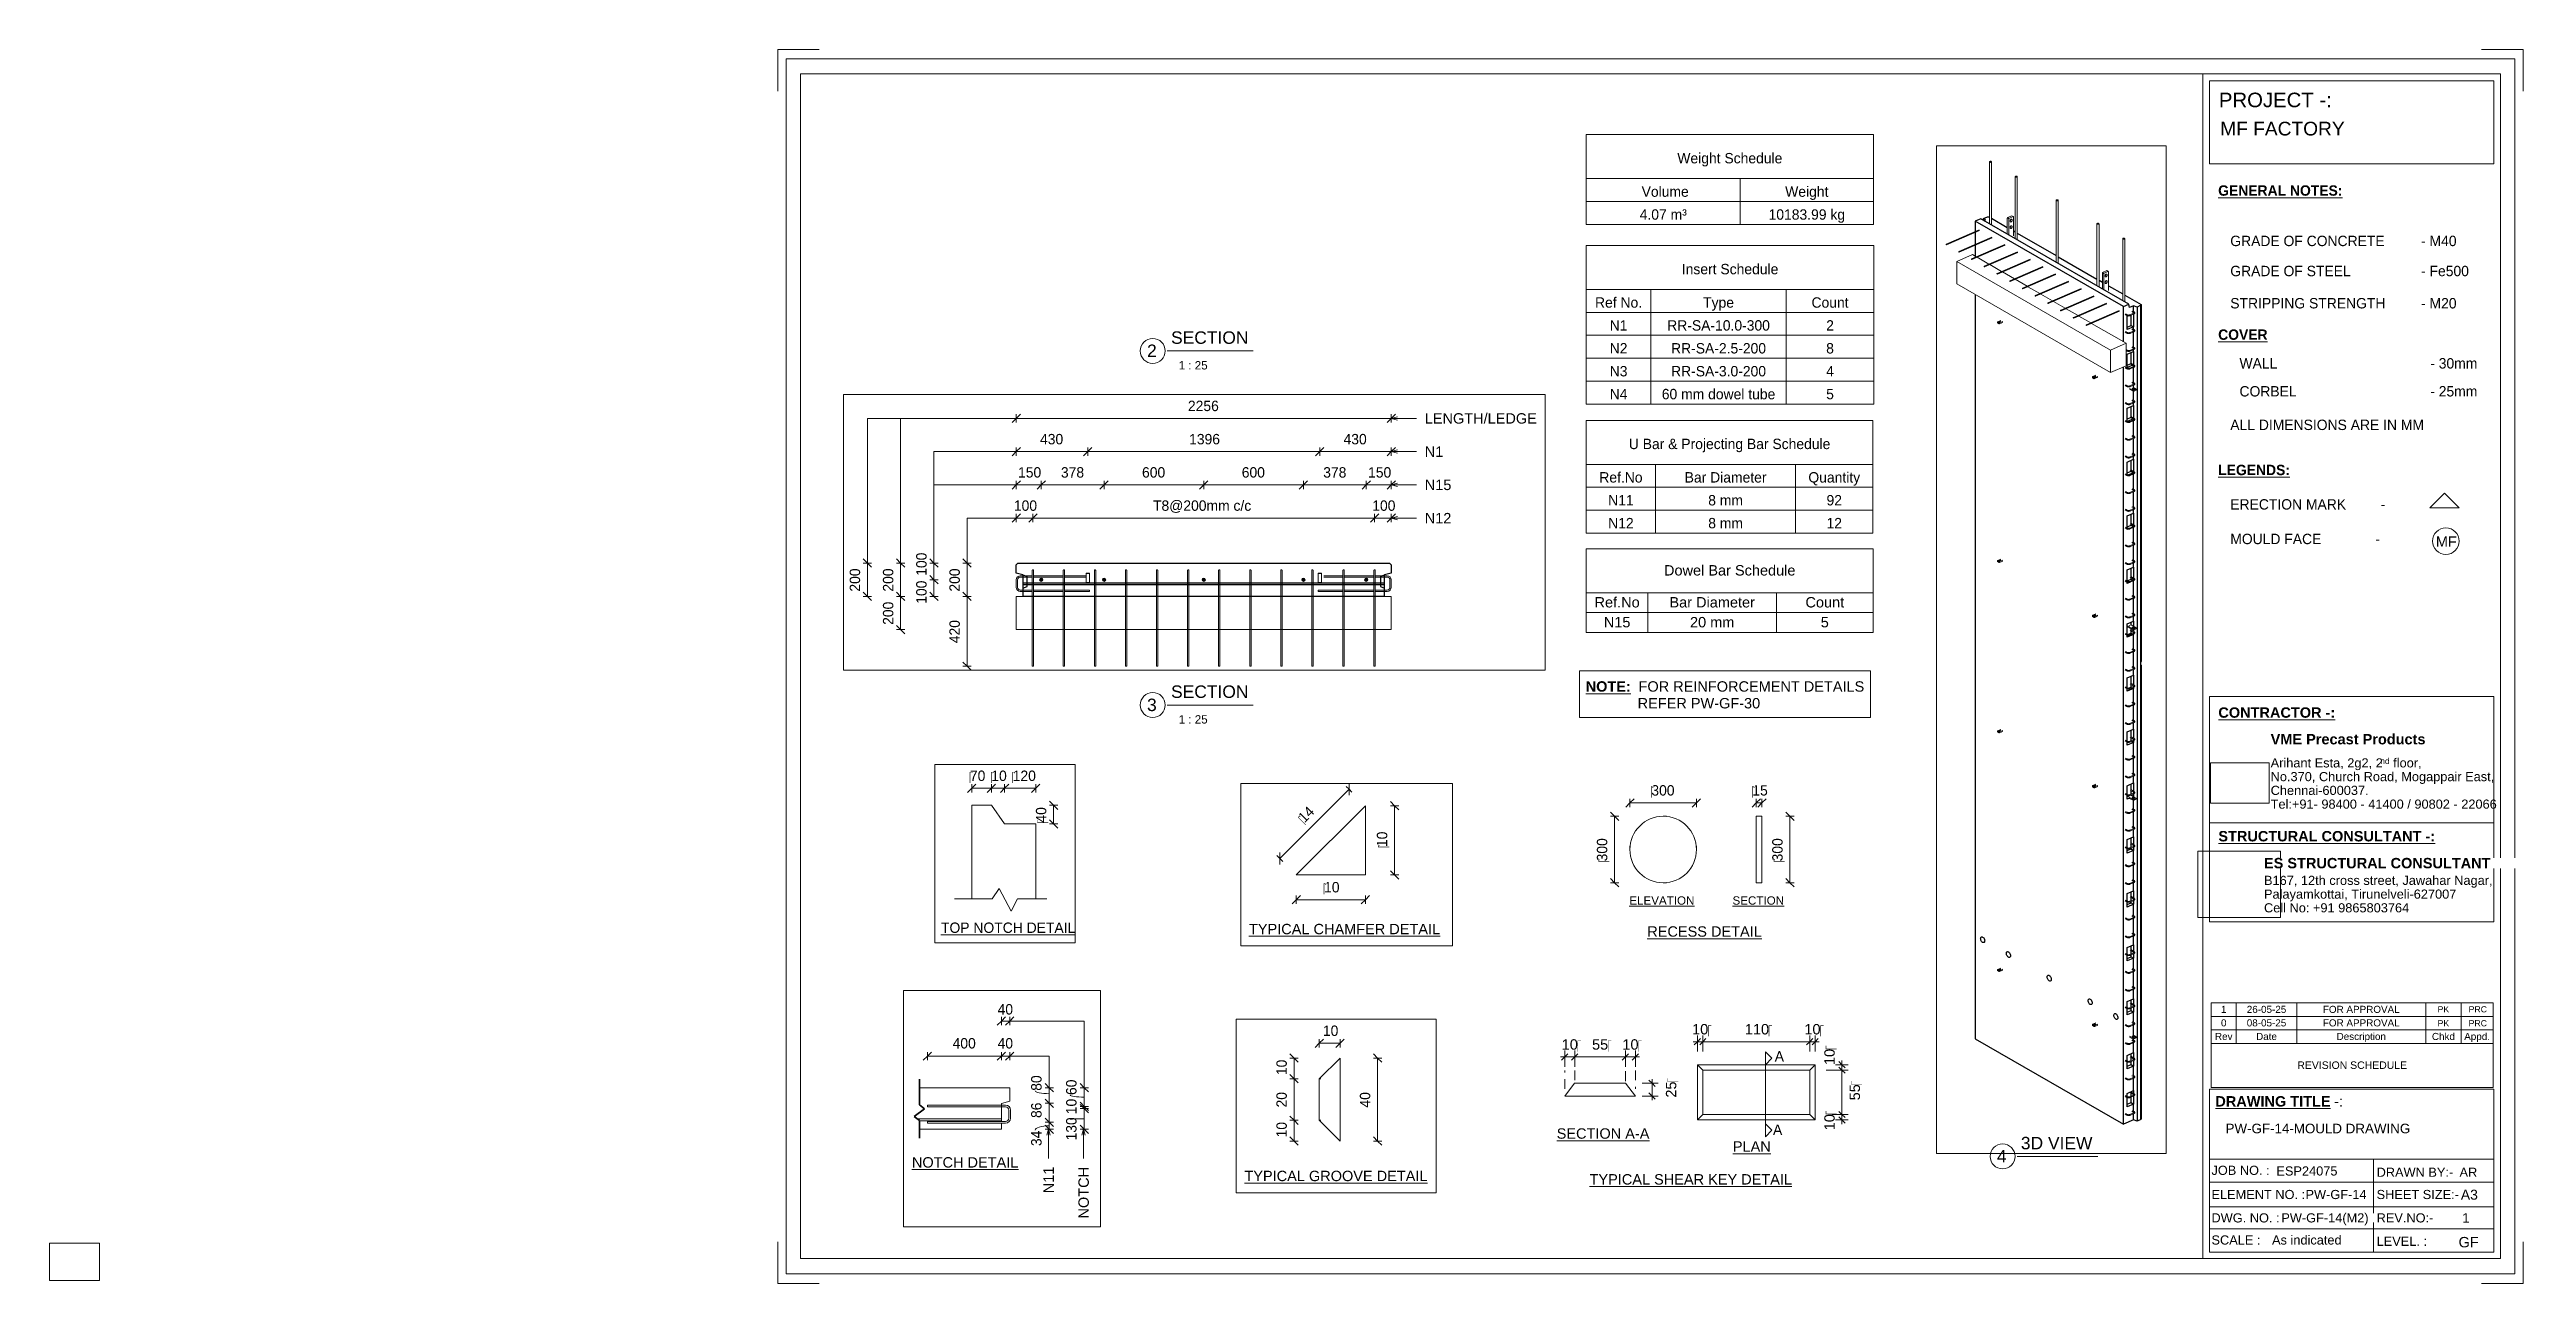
# Paper-space layout 'Layout1' of a CAD drawing. Header units: millimetres. Extents: x 0 to 596, y -1 to 296.
# The model-space entities are those that its viewports show. They can reach past a viewport. Long polylines and large blocks are cut down to what shows.
import ezdxf

# ---------------------------------------------------------------- set-up
doc = ezdxf.new("R2010")
doc.units = ezdxf.units.MM
doc.linetypes.add('Dash', pattern=[6.36, 3.18, -3.18])
doc.linetypes.add('Overhead', pattern=[3.97, 2.38, -1.59])
for name, color, linetype, lineweight in [('A-ANNO-DIMS', 211, 'Continuous', 9), ('A-ANNO-DIMS-1', 211, 'Continuous', 9), ('A-ANNO-DIMS-2', 211, 'Continuous', 9), ('A-ANNO-DIMS-25', 211, 'Continuous', 9), ('A-ANNO-DIMS-3', 211, 'Continuous', 9), ('A-ANNO-DIMS-80', 211, 'Continuous', 9), ('A-DETL', 90, 'Continuous', 18), ('A-DETL-MBND', 5, 'Continuous', 18), ('A-DETL-THIN', 151, 'Continuous', 18), ('A-FLOR-OVHD', 1, 'Overhead', 18), ('A-GENM', 13, 'Continuous', 18), ('A-WALL', 113, 'Continuous', 25), ('A-WALL-HDLN', 110, 'Dash', 25), ('G-ANNO-SCHD', 231, 'Continuous', 9), ('G-ANNO-TEXT', 231, 'Continuous', 9), ('G-ANNO-TTLB', 6, 'Continuous', 9), ('G-ANNO-TTLB-MEDM', 33, 'Continuous', 9), ('G-ANNO-TTLB-THIN', 151, 'Continuous', 9), ('S-BEAM', 12, 'Continuous', 18), ('S-BEAM-HDLN', 1, 'Dash', 18), ('S-RBAR', 171, 'Continuous', 18)]:
    doc.layers.add(name, color=color, linetype=linetype, lineweight=lineweight)
doc.layers.add('G-ANNO-NPLT', color=191, linetype='Continuous')
doc.styles.add('Arial', font='arial.ttf', dxfattribs={"height": 62.5})
doc.styles.add('Arial_1', font='arial.ttf', dxfattribs={"height": 50})
doc.styles.add('Arial_10', font='arial.ttf', dxfattribs={"height": 3.3})
doc.styles.add('Arial_11', font='arial.ttf', dxfattribs={"height": 2.3})
doc.styles.add('Arial_12', font='arial.ttf', dxfattribs={"height": 1.8})
doc.styles.add('Arial_13', font='arial.ttf', dxfattribs={"height": 1.7})
doc.styles.add('Arial_14', font='arial.ttf', dxfattribs={"height": 1.5})
doc.styles.add('Arial_15', font='arial.ttf', dxfattribs={"height": 2})
doc.styles.add('Arial_16', font='arial.ttf', dxfattribs={"height": 3})
doc.styles.add('Arial_2', font='arial.ttf', dxfattribs={"height": 7.5})
doc.styles.add('Arial_3', font='arial.ttf', dxfattribs={"height": 5})
doc.styles.add('Arial_4', font='arial.ttf', dxfattribs={"height": 3.5})
doc.styles.add('Arial_5', font='arial.ttf', dxfattribs={"height": 2.2})
doc.styles.add('Arial_6', font='arial.ttf', dxfattribs={"height": 2.4})
doc.styles.add('Arial_7', font='arial.ttf', dxfattribs={"height": 2.5})
doc.styles.add('Arial_8', font='arial.ttf', dxfattribs={"height": 1.42976})
doc.styles.add('Arial_9', font='arial.ttf', dxfattribs={"height": 2.25})
doc.styles.add('Arial_B', font='arialbd.ttf', dxfattribs={"height": 2.5})
doc.styles.add('Nirmala UI Semilight', font='NirmalaS.ttf', dxfattribs={"height": 62.5})
doc.styles.add('Nirmala UI Semilight_1', font='NirmalaS.ttf', dxfattribs={"height": 50})
doc.styles.add('Nirmala UI Semilight_2', font='NirmalaS.ttf', dxfattribs={"height": 7.5})
doc.styles.add('Nirmala UI Semilight_3', font='NirmalaS.ttf', dxfattribs={"height": 200})
doc.styles.add('Nirmala UI Semilight_4', font='NirmalaS.ttf', dxfattribs={"height": 200})
doc.styles.add('Nirmala UI Semilight_5', font='NirmalaS.ttf', dxfattribs={"height": 5})
doc.styles.add('Nirmala UI Semilight_6', font='NirmalaS.ttf', dxfattribs={"height": 2.5})
doc.styles.add('Nirmala UI Semilight_7', font='NirmalaS.ttf', dxfattribs={"height": 2.5})
doc.styles.add('Nirmala UI Semilight_B', font='', dxfattribs={"height": 2.5})
doc.styles.get('Nirmala UI Semilight_B').set_extended_font_data('Nirmala UI Semilight', bold=True)
doc.dimstyles.new('Arrow_Filled_-_2_5_NI_UI', dxfattribs={"dimscale": 304.8, "dimtxt": 65.460247, "dimasz": 0.164042, "dimexe": 0.082021, "dimexo": 0.0625, "dimgap": 0.082021, "dimtad": 1, "dimdec": 4, "dimzin": 0, "dimdsep": 46, "dimtxsty": 'Nirmala UI Semilight', "dimblk1": 'OBLIQUE', "dimblk2": 'OBLIQUE', "dimsah": 1, "dimcen": 0.09, "dimazin": 0, "dimtfac": 1, "dimtdec": 4, "dimtix": 1, "dimtmove": 0, "dimatfit": 3, "dimfxl": 0.082021, "dimfxlon": 1, "dimtvp": 1, "dimtolj": 1, "dimtzin": 0, "dimarcsym": 2})
doc.dimstyles.new('Arrow_Filled_-_2_5_NI_UI_1', dxfattribs={"dimscale": 304.8, "dimtxt": 65.460247, "dimasz": 0.164042, "dimexe": 0.082021, "dimexo": 0.0625, "dimgap": 0.082021, "dimtad": 1, "dimdec": 4, "dimzin": 0, "dimdsep": 46, "dimtxsty": 'Nirmala UI Semilight', "dimblk1": 'OBLIQUE', "dimblk2": 'OBLIQUE', "dimsah": 1, "dimcen": 0.09, "dimazin": 0, "dimtfac": 1, "dimtdec": 4, "dimtix": 1, "dimtmove": 2, "dimatfit": 3, "dimfxl": 0.082021, "dimfxlon": 1, "dimtvp": 1, "dimtolj": 1, "dimtzin": 0, "dimarcsym": 2})
doc.dimstyles.new('Arrow_Filled_-_2_5_NI_UI_2', dxfattribs={"dimscale": 304.8, "dimtxt": 7.85523, "dimasz": 0.019685, "dimexe": 0.009843, "dimexo": 0.0625, "dimgap": 0.009843, "dimtad": 1, "dimdec": 4, "dimzin": 0, "dimdsep": 46, "dimtxsty": 'Nirmala UI Semilight_2', "dimblk1": 'OBLIQUE', "dimblk2": 'OBLIQUE', "dimsah": 1, "dimcen": 0.09, "dimazin": 0, "dimtfac": 1, "dimtdec": 4, "dimtix": 1, "dimtmove": 0, "dimatfit": 3, "dimfxl": 0.009843, "dimfxlon": 1, "dimtvp": 1, "dimtolj": 1, "dimtzin": 0, "dimarcsym": 2})
doc.dimstyles.new('Arrow_Filled_-_2_5_NI_UI_3', dxfattribs={"dimscale": 304.8, "dimtxt": 209.472789, "dimasz": 0.524934, "dimexe": 0.262467, "dimexo": 0.0625, "dimgap": 0.262467, "dimtad": 1, "dimdec": 4, "dimzin": 0, "dimdsep": 46, "dimtxsty": 'Nirmala UI Semilight_3', "dimblk1": 'OBLIQUE', "dimblk2": 'OBLIQUE', "dimsah": 1, "dimcen": 0.09, "dimazin": 0, "dimtfac": 1, "dimtdec": 4, "dimtix": 1, "dimtmove": 2, "dimatfit": 3, "dimfxl": 0.262467, "dimfxlon": 1, "dimtvp": 1, "dimtolj": 1, "dimtzin": 0, "dimarcsym": 2})
doc.dimstyles.new('Arrow_Filled_-_2_5_NI_UI_4', dxfattribs={"dimscale": 304.8, "dimtxt": 209.472789, "dimasz": 0.524934, "dimexe": 0.262467, "dimexo": 0.0625, "dimgap": 0.262467, "dimtad": 1, "dimdec": 4, "dimzin": 0, "dimdsep": 46, "dimtxsty": 'Nirmala UI Semilight_3', "dimblk1": 'OBLIQUE', "dimblk2": 'OBLIQUE', "dimsah": 1, "dimcen": 0.09, "dimazin": 0, "dimtfac": 1, "dimtdec": 4, "dimtix": 1, "dimtmove": 0, "dimatfit": 3, "dimfxl": 0.262467, "dimfxlon": 1, "dimtvp": 1, "dimtolj": 1, "dimtzin": 0, "dimarcsym": 2})
doc.dimstyles.new('Arrow_Filled_-_2_5_NI_UI_5', dxfattribs={"dimscale": 304.8, "dimtxt": 5.23682, "dimasz": 0.013123, "dimexe": 0.006562, "dimexo": 0.0625, "dimgap": 0.006562, "dimtad": 1, "dimdec": 4, "dimzin": 0, "dimdsep": 46, "dimtxsty": 'Nirmala UI Semilight_5', "dimblk1": 'OBLIQUE', "dimblk2": 'OBLIQUE', "dimsah": 1, "dimcen": 0.09, "dimazin": 0, "dimtfac": 1, "dimtdec": 4, "dimtix": 1, "dimtmove": 0, "dimatfit": 3, "dimfxl": 0.006562, "dimfxlon": 1, "dimtvp": 1, "dimtolj": 1, "dimtzin": 0, "dimarcsym": 2})
doc.dimstyles.new('Arrow_Filled_-_2_5_NI_UI_6', dxfattribs={"dimscale": 304.8, "dimtxt": 2.61841, "dimasz": 0.006562, "dimexe": 0.003281, "dimexo": 0.0625, "dimgap": 0.003281, "dimtad": 1, "dimdec": 4, "dimzin": 0, "dimdsep": 46, "dimtxsty": 'Nirmala UI Semilight_7', "dimblk1": 'OBLIQUE', "dimblk2": 'OBLIQUE', "dimsah": 1, "dimcen": 0.09, "dimazin": 0, "dimtfac": 1, "dimtdec": 4, "dimtix": 1, "dimtmove": 0, "dimatfit": 3, "dimfxl": 0.003281, "dimfxlon": 1, "dimtvp": 1, "dimtolj": 1, "dimtzin": 0, "dimarcsym": 2})
doc.dimstyles.new('Diagonal_-_2_5mm_Arial', dxfattribs={"dimscale": 304.8, "dimtxt": 2.550648, "dimasz": 0.004921, "dimexe": 0.004921, "dimexo": 0.0625, "dimgap": 0.003281, "dimtad": 1, "dimdec": 4, "dimzin": 0, "dimdsep": 46, "dimtxsty": 'Arial_7', "dimblk1": 'OBLIQUE', "dimblk2": 'OBLIQUE', "dimsah": 1, "dimcen": 0.09, "dimdle": 0.003281, "dimazin": 0, "dimtfac": 1, "dimtdec": 4, "dimtix": 1, "dimtmove": 2, "dimatfit": 3, "dimfxl": 0.007874, "dimfxlon": 1, "dimtvp": 1, "dimtolj": 1, "dimtzin": 0, "dimarcsym": 2})
doc.dimstyles.new('Diagonal_-_2_5mm_Arial_1', dxfattribs={"dimscale": 304.8, "dimtxt": 2.550648, "dimasz": 0.004921, "dimexe": 0.004921, "dimexo": 0.0625, "dimgap": 0.003281, "dimtad": 1, "dimdec": 4, "dimzin": 0, "dimdsep": 46, "dimtxsty": 'Arial_7', "dimblk1": 'OBLIQUE', "dimblk2": 'OBLIQUE', "dimsah": 1, "dimcen": 0.09, "dimdle": 0.003281, "dimazin": 0, "dimtfac": 1, "dimtdec": 4, "dimtix": 1, "dimtmove": 0, "dimatfit": 3, "dimfxl": 0.007874, "dimfxlon": 1, "dimtvp": 1, "dimtolj": 1, "dimtzin": 0, "dimarcsym": 2})
picture_1 = doc.add_image_def('image1.jpg', size_in_pixel=(996, 686))
picture_2 = doc.add_image_def('image2.jpg', size_in_pixel=(1600, 1280))

psp = doc.layouts.get("Layout1")

msp = doc.modelspace()

# ---------------------------------------------------------------- texts
at = {"layer": 'G-ANNO-TEXT', "color": 7, "attachment_point": 1}
for s, insert, char_height, width, style in [('40', (14000.62399, 18537.9943), 50, 91.392375, 'Nirmala UI Semilight_1'), ('400', (13784.05708, 18374.43991), 50, 136.286875, 'Nirmala UI Semilight_1'), ('40', (14000.62399, 18374.43991), 50, 91.392375, 'Nirmala UI Semilight_1'), ('\\LNOTCH DETAIL', (13588.26334, 17801.32875), 50, 622.1095, 'Arial_1'), ('LENGTH/LEDGE', (10296.31161, 14015.89744), 62.5, 815.7170312, 'Arial'), ('N1', (10296.31161, 13815.89744), 62.5, 134.2826563, 'Arial'), ('N15', (10296.31161, 13615.89744), 62.5, 192.405, 'Arial'), ('N12', (10296.31161, 13415.89744), 62.5, 192.405, 'Arial'), ('\\LTYPICAL CHAMFER DETAIL', (14517.59649, 3087.48198), 7.5, 166.9113375, 'Arial_2'), ('\\LTYPICAL GROOVE DETAIL', (17648.93111, 3090.65698), 5, 106.784775, 'Arial_3'), ('\\LTOP NOTCH DETAIL', (15054.50711, 1307.16895), 200, 2975.864, 'Nirmala UI Semilight_4')]:
    msp.add_mtext(s, dxfattribs=dict(at, insert=insert, char_height=char_height, width=width, style=style))
at = {"layer": 'G-ANNO-TEXT', "color": 7, "char_height": 50, "attachment_point": 1, "rotation": 90}
for s, insert, width, style in [('80', (14162.19924, 18120.89979), 89.789, 'Nirmala UI Semilight_1'), ('60', (14330.54204, 18100.51088), 89.789, 'Nirmala UI Semilight_1'), ('10', (14330.54204, 18008.05743), 76.962, 'Nirmala UI Semilight_1'), ('86', (14162.19924, 17989.83049), 89.789, 'Nirmala UI Semilight_1'), ('130', (14330.54204, 17881.70469), 121.8565, 'Nirmala UI Semilight_1'), ('34', (14162.19924, 17854.64001), 91.392375, 'Nirmala UI Semilight_1'), ('N11', (14221.43062, 17627.56958), 153.924, 'Arial_1'), ('NOTCH', (14389.77343, 17505.96958), 301.4345, 'Arial_1')]:
    msp.add_mtext(s, dxfattribs=dict(at, insert=insert, width=width, style=style))

# ---------------------------------------------------------------- blocks, each defined once
blk = doc.blocks.new('ES-Landscape-A3 - ES-Landscape-A3-502445-PW-GF-14-MOULD DRAWING')
at = {"layer": 'G-ANNO-TTLB'}
for p, q in [((175.24, 296.27), (185.24, 296.27)), ((175.24, 296.27), (175.24, 286.27)), ((595.24, 296.27), (585.24, 296.27)), ((595.24, 296.27), (595.24, 286.27)), ((519.77, 140.54), (588.2, 140.54)), ((519.77, 86.33), (519.77, 140.54)), ((588.2, 86.33), (588.2, 140.54)), ((519.77, 110.14), (588.2, 110.14)), ((519.77, 6.78), (519.77, 46.03)), ((588.2, 6.78), (588.2, 46.03)), ((559.23, 29.2), (559.23, 6.78)), ((175.24, -0.73), (175.24, 9.27)), ((595.24, -0.73), (595.24, 9.27)), ((175.24, -0.73), (185.24, -0.73)), ((595.24, -0.73), (585.24, -0.73))]:
    blk.add_line(p, q, dxfattribs=at)
at = {"layer": 'G-ANNO-TTLB-MEDM'}
for p, q in [((180.73, 290.44), (180.73, 5.31)), ((180.73, 290.44), (589.79, 290.44)), ((518.17, 290.44), (518.17, 5.31)), ((519.77, 268.77), (519.77, 288.77)), ((519.77, 288.77), (588.2, 288.77)), ((588.2, 288.77), (588.2, 268.77)), ((589.79, 290.44), (589.79, 5.31)), ((588.2, 268.77), (519.77, 268.77)), ((519.77, 86.33), (588.2, 86.33)), ((519.77, 6.78), (588.2, 6.78)), ((180.73, 5.31), (589.79, 5.31))]:
    blk.add_line(p, q, dxfattribs=at)
at = {"layer": 'G-ANNO-TTLB-THIN'}
for p, q in [((177.29, 294.03), (177.29, 1.56)), ((593.23, 294.03), (177.29, 294.03)), ((593.23, 1.56), (593.23, 294.03)), ((519.77, 46.03), (588.2, 46.03)), ((519.77, 29.2), (588.2, 29.2)), ((519.77, 23.64), (588.2, 23.64)), ((519.77, 17.68), (588.2, 17.68)), ((519.77, 12.43), (588.2, 12.43)), ((177.29, 1.56), (593.23, 1.56))]:
    blk.add_line(p, q, dxfattribs=at)
at = {"layer": 'G-ANNO-TTLB', "insert": (534.5, 131.53), "char_height": 2.5, "width": 45.135, "attachment_point": 1, "style": 'Arial_B', "bg_fill": 3, "box_fill_scale": 0, "bg_fill_color": 256, "bg_fill_true_color": 3254780160, "bg_fill_transparency": 256}
blk.add_mtext('VME Precast Products', dxfattribs=at)
at = {"layer": 'G-ANNO-TTLB', "attachment_point": 1}
for s, insert, char_height, width, style in [('Arihant Esta, 2g2, 2', (534.5, 125.68), 2.2, 31.9873, 'Arial_5'), ('nd', (560.89, 125.72), 1.43, 2.7257, 'Arial_8'), (' floor,', (563.14, 125.68), 2.2, 9.1392, 'Arial_5'), ('No.370, Church Road, Mogappair East,', (534.5, 122.37), 2.2, 63.4135, 'Arial_5'), ('Tel:+91- 98400 - 41400 / 90802 - 22066 ', (534.5, 115.75), 2.2, 65.2574, 'Arial_5'), ('Chennai-600037.', (534.5, 119.06), 2.2, 27.6582, 'Arial_5'), ('Cell No: +91 9865803764', (532.9, 90.79), 2.2, 41.0464, 'Arial_5'), ('Palayamkottai, Tirunelveli-627007', (532.9, 94.09), 2.2, 54.4346, 'Arial_5'), ('JOB NO. :', (520.26, 27.61), 2.2, 16.5949, 'Arial_5'), ('DRAWN BY:-', (560, 27.14), 2.2, 21.7257, 'Arial_5'), ('ELEMENT NO. :', (520.26, 21.79), 2.2, 26.5359, 'Arial_5'), ('SHEET SIZE:-', (560, 21.79), 2.2, 23.2489, 'Arial_5'), ('DWG. NO. :', (520.26, 16.16), 2.2, 19.481, 'Arial_5'), ('REV.NO:-', (560, 16.16), 2.2, 16.0338, 'Arial_5'), ('SCALE :', (520.26, 10.84), 2.2, 13.8692, 'Arial_5'), ('LEVEL. :', (560, 10.53), 2.2, 14.3502, 'Arial_5')]:
    blk.add_mtext(s, dxfattribs=dict(at, insert=insert, char_height=char_height, width=width, style=style))
at = {"layer": 'G-ANNO-TTLB'}
image = blk.add_image(picture_1, insert=(520, 114.84), size_in_units=(14.11, 9.72), dxfattribs=at)
image.dxf.flags = 7
image = blk.add_image(picture_2, insert=(516.95, 87.39), size_in_units=(19.92, 15.93), dxfattribs=at)
image.dxf.flags = 7
at = {"layer": 'G-ANNO-TTLB', "attachment_point": 1, "bg_fill": 3, "box_fill_scale": 0, "bg_fill_color": 256, "bg_fill_true_color": 3254780160, "bg_fill_transparency": 256}
for s, insert, char_height, width, style in [('PROJECT -:', (522.05, 285.89), 3.5, 33.3502, 'Arial_4'), ('\\LCONTRACTOR -:', (521.92, 137.94), 2.5, 33.9114, 'Arial_B'), ('\\LSTRUCTURAL CONSULTANT -:', (521.92, 108.18), 2.5, 62.8523, 'Arial_B'), ('ES STRUCTURAL CONSULTANT', (532.9, 101.7), 2.5, 65.6582, 'Arial_B'), ('\\LDRAWING TITLE', (521.19, 44.36), 2.5, 33.4304, 'Arial_B'), ('A3', (580.27, 21.84), 2.4, 4.9705, 'Arial_6')]:
    blk.add_mtext(s, dxfattribs=dict(at, insert=insert, char_height=char_height, width=width, style=style))
at = {"layer": 'G-ANNO-TTLB', "insert": (532.9, 97.4), "char_height": 2.2, "width": 65.1772, "attachment_point": 1, "style": 'Arial_5'}
blk.add_mtext('B167, 12th cross street, Jawahar Nagar,', dxfattribs=at)
at = {"layer": 'G-ANNO-TTLB', "insert": (548.78, 44.36), "char_height": 2.5, "width": 1.2025, "attachment_point": 1, "style": 'Arial_B', "bg_fill": 3, "box_fill_scale": 0, "bg_fill_color": 256, "bg_fill_true_color": 3254780160, "bg_fill_transparency": 256}
blk.add_mtext('\\fArial|b1|i0|c0|p34|; ', dxfattribs=at)
at = {"layer": 'G-ANNO-TTLB', "insert": (549.77, 44.36), "char_height": 2.5, "width": 2.6456, "attachment_point": 1, "style": 'Arial_7', "bg_fill": 3, "box_fill_scale": 0, "bg_fill_color": 256, "bg_fill_true_color": 3254780160, "bg_fill_transparency": 256}
blk.add_mtext('-:', dxfattribs=at)
blk = doc.blocks.new('Viewport - M_View Title-1040-PW-GF-14-MOULD DRAWING')
at = {"layer": 'G-ANNO-TTLB'}
for start, end in [(360, 180), (180, 0)]:
    blk.add_arc((-3.5, 0), 3, start, end, dxfattribs=at)
blk = doc.blocks.new('DIMBLOCK46-PW-GF-14-MOULD DRAWING')
at = {"layer": 'A-ANNO-DIMS-1'}
for p, q in [((431.34, 50.61), (427.53, 50.61)), ((431.34, 51.93), (429.77, 51.93)), ((431.34, 52.93), (431.34, 50.61)), ((431.34, 51.93), (432.84, 51.93)), ((431.34, 50.61), (432.84, 50.61))]:
    blk.add_line(p, q, dxfattribs=at)
at = {"layer": 'A-ANNO-DIMS-1', "lineweight": 35}
for p, q in [((431.34, 51.93), (430.59, 52.68)), ((431.34, 50.61), (430.59, 51.36)), ((431.34, 51.93), (432.09, 51.18)), ((431.34, 50.61), (432.09, 49.86))]:
    blk.add_line(p, q, dxfattribs=at)
at = {"layer": 'A-ANNO-DIMS-1', "color": 0, "insert": (427.09, 51.85), "char_height": 2.5, "width": 4.6147, "attachment_point": 1, "rotation": 90, "line_spacing_factor": 0.941778, "style": 'Arial_7'}
blk.add_mtext('10\\fArial|b0|i0|c254|p34|;\u202a', dxfattribs=at)
blk = doc.blocks.new('_Oblique')
at = {"color": 0, "linetype": 'ByBlock', "lineweight": -2}
blk.add_line((-0.5, -0.5), (0.5, 0.5), dxfattribs=at)
blk = doc.blocks.new('DIMBLOCK47-PW-GF-14-MOULD DRAWING')
at = {"layer": 'A-ANNO-DIMS-1'}
for p, q in [((431.34, 50.61), (427.53, 50.61)), ((431.34, 50.61), (431.34, 39.94)), ((431.34, 50.61), (432.84, 50.61)), ((431.34, 39.94), (428.94, 39.94)), ((431.34, 39.94), (432.84, 39.94))]:
    blk.add_line(p, q, dxfattribs=at)
at = {"layer": 'A-ANNO-DIMS-1', "lineweight": 35}
for p, q in [((431.34, 50.61), (430.59, 51.36)), ((431.34, 50.61), (432.09, 49.86)), ((431.34, 39.94), (430.59, 40.69)), ((431.34, 39.94), (432.09, 39.19))]:
    blk.add_line(p, q, dxfattribs=at)
at = {"layer": 'A-ANNO-DIMS-1', "color": 0, "insert": (433.18, 43.35), "char_height": 2.5, "width": 4.6147, "attachment_point": 1, "rotation": 90, "line_spacing_factor": 0.941778, "style": 'Arial_7'}
blk.add_mtext('55\\fArial|b0|i0|c254|p34|;\u202a', dxfattribs=at)
blk = doc.blocks.new('DIMBLOCK48-PW-GF-14-MOULD DRAWING')
at = {"layer": 'A-ANNO-DIMS-1'}
for p, q in [((431.34, 39.94), (428.94, 39.94)), ((431.34, 38.63), (429.77, 38.63)), ((431.34, 39.94), (431.34, 37.63)), ((431.34, 39.94), (432.84, 39.94)), ((431.34, 38.63), (432.84, 38.63))]:
    blk.add_line(p, q, dxfattribs=at)
at = {"layer": 'A-ANNO-DIMS-1', "lineweight": 35}
for p, q in [((431.34, 39.94), (430.59, 40.69)), ((431.34, 38.63), (430.59, 39.38)), ((431.34, 39.94), (432.09, 39.19)), ((431.34, 38.63), (432.09, 37.88))]:
    blk.add_line(p, q, dxfattribs=at)
at = {"layer": 'A-ANNO-DIMS-1', "color": 0, "insert": (427.09, 36.15), "char_height": 2.5, "width": 4.6147, "attachment_point": 1, "rotation": 90, "line_spacing_factor": 0.941778, "style": 'Arial_7'}
blk.add_mtext('10\\fArial|b0|i0|c254|p34|;\u202a', dxfattribs=at)
blk = doc.blocks.new('DIMBLOCK49-PW-GF-14-MOULD DRAWING')
at = {"layer": 'A-ANNO-DIMS-1'}
for p, q in [((395.54, 57.47), (397.86, 57.47)), ((396.54, 57.47), (396.54, 58.97)), ((396.54, 57.47), (396.54, 55.07)), ((397.86, 57.47), (397.86, 58.97)), ((397.86, 57.47), (397.86, 55.07))]:
    blk.add_line(p, q, dxfattribs=at)
at = {"layer": 'A-ANNO-DIMS-1', "lineweight": 35}
for p, q in [((396.54, 57.47), (395.79, 56.72)), ((396.54, 57.47), (397.29, 58.22)), ((397.86, 57.47), (397.11, 56.72)), ((397.86, 57.47), (398.61, 58.22))]:
    blk.add_line(p, q, dxfattribs=at)
at = {"layer": 'A-ANNO-DIMS-1', "color": 0, "insert": (395.28, 61.72), "char_height": 2.5, "width": 4.6147, "attachment_point": 1, "line_spacing_factor": 0.941778, "style": 'Arial_7'}
blk.add_mtext('10\\fArial|b0|i0|c254|p34|;\u202a', dxfattribs=at)
blk = doc.blocks.new('DIMBLOCK50-PW-GF-14-MOULD DRAWING')
at = {"layer": 'A-ANNO-DIMS-1', "lineweight": 35}
for p, q in [((397.86, 57.47), (397.11, 56.72)), ((397.86, 57.47), (398.61, 58.22)), ((423.57, 57.47), (422.82, 56.72)), ((423.57, 57.47), (424.32, 58.22))]:
    blk.add_line(p, q, dxfattribs=at)
at = {"layer": 'A-ANNO-DIMS-1'}
for p, q in [((397.86, 57.47), (397.86, 58.97)), ((397.86, 57.47), (423.57, 57.47)), ((397.86, 57.47), (397.86, 55.07)), ((423.57, 57.47), (423.57, 58.97)), ((423.57, 57.47), (423.57, 55.07))]:
    blk.add_line(p, q, dxfattribs=at)
at = {"layer": 'A-ANNO-DIMS-1', "color": 0, "insert": (407.97, 61.72), "char_height": 2.5, "width": 6.5924, "attachment_point": 1, "line_spacing_factor": 0.941778, "style": 'Arial_7'}
blk.add_mtext('110\\fArial|b0|i0|c254|p34|;\u202a', dxfattribs=at)
blk = doc.blocks.new('DIMBLOCK51-PW-GF-14-MOULD DRAWING')
at = {"layer": 'A-ANNO-DIMS-1', "lineweight": 35}
for p, q in [((423.57, 57.47), (422.82, 56.72)), ((423.57, 57.47), (424.32, 58.22)), ((424.88, 57.47), (424.13, 56.72)), ((424.88, 57.47), (425.63, 58.22))]:
    blk.add_line(p, q, dxfattribs=at)
at = {"layer": 'A-ANNO-DIMS-1'}
for p, q in [((423.57, 57.47), (423.57, 58.97)), ((423.57, 57.47), (425.88, 57.47)), ((423.57, 57.47), (423.57, 55.07)), ((424.88, 57.47), (424.88, 58.97)), ((424.88, 57.47), (424.88, 55.07))]:
    blk.add_line(p, q, dxfattribs=at)
at = {"layer": 'A-ANNO-DIMS-1', "color": 0, "insert": (422.3, 61.72), "char_height": 2.5, "width": 4.6147, "attachment_point": 1, "line_spacing_factor": 0.941778, "style": 'Arial_7'}
blk.add_mtext('10\\fArial|b0|i0|c254|p34|;\u202a', dxfattribs=at)
blk = doc.blocks.new('DIMBLOCK52-PW-GF-14-MOULD DRAWING')
at = {"layer": 'A-ANNO-DIMS-1', "lineweight": 35}
for p, q in [((385.64, 47.47), (384.89, 48.22)), ((385.64, 44.37), (384.89, 45.12)), ((385.64, 47.47), (386.39, 46.72)), ((385.64, 44.37), (386.39, 43.62))]:
    blk.add_line(p, q, dxfattribs=at)
at = {"layer": 'A-ANNO-DIMS-1'}
for p, q in [((385.64, 48.47), (385.64, 43.37)), ((385.64, 47.47), (383.24, 47.47)), ((385.64, 44.37), (383.24, 44.37)), ((385.64, 47.47), (387.14, 47.47)), ((385.64, 44.37), (387.14, 44.37))]:
    blk.add_line(p, q, dxfattribs=at)
at = {"layer": 'A-ANNO-DIMS-1', "color": 0, "insert": (388.97, 44), "char_height": 2.5, "width": 4.6147, "attachment_point": 1, "rotation": 90, "line_spacing_factor": 0.941778, "style": 'Arial_7'}
blk.add_mtext('25\\fArial|b0|i0|c254|p34|;\u202a', dxfattribs=at)
blk = doc.blocks.new('DIMBLOCK53-PW-GF-14-MOULD DRAWING')
at = {"layer": 'A-ANNO-DIMS-1'}
for p, q in [((363.62, 53.81), (367.03, 53.81)), ((364.62, 53.81), (364.62, 55.31)), ((364.62, 53.81), (364.62, 51.41)), ((367.03, 53.81), (367.03, 55.31)), ((367.03, 53.81), (367.03, 51.41))]:
    blk.add_line(p, q, dxfattribs=at)
at = {"layer": 'A-ANNO-DIMS-1', "lineweight": 35}
for p, q in [((364.62, 53.81), (363.87, 53.06)), ((364.62, 53.81), (365.37, 54.56)), ((367.03, 53.81), (366.28, 53.06)), ((367.03, 53.81), (367.78, 54.56))]:
    blk.add_line(p, q, dxfattribs=at)
at = {"layer": 'A-ANNO-DIMS-1', "color": 0, "insert": (363.9, 58.05), "char_height": 2.5, "width": 4.6147, "attachment_point": 1, "line_spacing_factor": 0.941778, "style": 'Arial_7'}
blk.add_mtext('10\\fArial|b0|i0|c254|p34|;\u202a', dxfattribs=at)
blk = doc.blocks.new('DIMBLOCK54-PW-GF-14-MOULD DRAWING')
at = {"layer": 'A-ANNO-DIMS-1', "lineweight": 35}
for p, q in [((367.03, 53.81), (366.28, 53.06)), ((367.03, 53.81), (367.78, 54.56)), ((379.22, 53.81), (378.47, 53.06)), ((379.22, 53.81), (379.97, 54.56))]:
    blk.add_line(p, q, dxfattribs=at)
at = {"layer": 'A-ANNO-DIMS-1'}
for p, q in [((367.03, 53.81), (367.03, 55.31)), ((367.03, 53.81), (379.22, 53.81)), ((367.03, 53.81), (367.03, 51.41)), ((379.22, 53.81), (379.22, 55.31)), ((379.22, 53.81), (379.22, 51.41))]:
    blk.add_line(p, q, dxfattribs=at)
at = {"layer": 'A-ANNO-DIMS-1', "color": 0, "insert": (371.2, 58.05), "char_height": 2.5, "width": 4.6147, "attachment_point": 1, "line_spacing_factor": 0.941778, "style": 'Arial_7'}
blk.add_mtext('55\\fArial|b0|i0|c254|p34|;\u202a', dxfattribs=at)
blk = doc.blocks.new('DIMBLOCK55-PW-GF-14-MOULD DRAWING')
at = {"layer": 'A-ANNO-DIMS-1', "lineweight": 35}
for p, q in [((379.22, 53.81), (378.47, 53.06)), ((379.22, 53.81), (379.97, 54.56)), ((381.62, 53.81), (380.87, 53.06)), ((381.62, 53.81), (382.37, 54.56))]:
    blk.add_line(p, q, dxfattribs=at)
at = {"layer": 'A-ANNO-DIMS-1'}
for p, q in [((379.22, 53.81), (379.22, 55.31)), ((379.22, 53.81), (382.62, 53.81)), ((379.22, 53.81), (379.22, 51.41)), ((381.62, 53.81), (381.62, 55.31)), ((381.62, 53.81), (381.62, 51.41))]:
    blk.add_line(p, q, dxfattribs=at)
at = {"layer": 'A-ANNO-DIMS-1', "color": 0, "insert": (378.5, 58.05), "char_height": 2.5, "width": 4.6147, "attachment_point": 1, "line_spacing_factor": 0.941778, "style": 'Arial_7'}
blk.add_mtext('10\\fArial|b0|i0|c254|p34|;\u202a', dxfattribs=at)
blk = doc.blocks.new('DIMBLOCK56-PW-GF-14-MOULD DRAWING')
at = {"layer": 'A-ANNO-DIMS-1'}
for p, q in [((376.62, 111.72), (375.62, 112.72)), ((376.62, 111.72), (375.62, 111.72)), ((376.62, 95.72), (376.62, 111.72)), ((376.62, 111.72), (377.62, 110.72)), ((376.62, 111.72), (377.62, 111.72)), ((376.62, 95.72), (375.62, 96.72)), ((376.62, 95.72), (375.62, 95.72)), ((376.62, 95.72), (377.62, 94.72)), ((376.62, 95.72), (377.62, 95.72))]:
    blk.add_line(p, q, dxfattribs=at)
at = {"layer": 'A-ANNO-DIMS-1', "color": 0, "insert": (372.36, 100.86), "char_height": 2.5, "width": 6.8555, "attachment_point": 1, "rotation": 90, "line_spacing_factor": 1.142579, "style": 'Nirmala UI Semilight_7'}
blk.add_mtext('\u202a300', dxfattribs=at)
blk = doc.blocks.new('DIMBLOCK57-PW-GF-14-MOULD DRAWING')
at = {"layer": 'A-ANNO-DIMS-1'}
for p, q in [((380.32, 114.95), (379.32, 113.95)), ((380.32, 114.95), (381.32, 115.95)), ((380.32, 114.95), (380.32, 115.95)), ((380.32, 114.95), (396.32, 114.95)), ((380.32, 114.95), (380.32, 113.95)), ((396.32, 114.95), (395.32, 113.95)), ((396.32, 114.95), (397.32, 115.95)), ((396.32, 114.95), (396.32, 115.95)), ((396.32, 114.95), (396.32, 113.95))]:
    blk.add_line(p, q, dxfattribs=at)
at = {"layer": 'A-ANNO-DIMS-1', "color": 0, "insert": (385.47, 119.21), "char_height": 2.5, "width": 6.8555, "attachment_point": 1, "line_spacing_factor": 1.142579, "style": 'Nirmala UI Semilight_7'}
blk.add_mtext('\u202a300', dxfattribs=at)
blk = doc.blocks.new('DIMBLOCK58-PW-GF-14-MOULD DRAWING')
at = {"layer": 'A-ANNO-DIMS-1'}
for p, q in [((410.71, 114.95), (409.71, 113.95)), ((410.71, 114.95), (411.71, 115.95)), ((410.71, 114.95), (410.71, 115.95)), ((410.71, 114.95), (412.08, 114.95)), ((410.71, 114.95), (410.71, 113.95)), ((412.08, 114.95), (411.08, 113.95)), ((412.08, 114.95), (413.08, 115.95)), ((412.08, 114.95), (412.08, 115.95)), ((412.08, 114.95), (412.08, 113.95))]:
    blk.add_line(p, q, dxfattribs=at)
at = {"layer": 'A-ANNO-DIMS-1', "color": 0, "insert": (409.77, 119.21), "char_height": 2.5, "width": 3.8848, "attachment_point": 1, "line_spacing_factor": 1.142579, "style": 'Nirmala UI Semilight_7'}
blk.add_mtext('\u202a15', dxfattribs=at)
blk = doc.blocks.new('DIMBLOCK59-PW-GF-14-MOULD DRAWING')
at = {"layer": 'A-ANNO-DIMS-1'}
for p, q in [((418.83, 111.72), (417.83, 112.72)), ((418.83, 111.72), (417.83, 111.72)), ((418.83, 111.72), (418.83, 95.72)), ((418.83, 111.72), (419.83, 110.72)), ((418.83, 111.72), (419.83, 111.72)), ((418.83, 95.72), (417.83, 96.72)), ((418.83, 95.72), (417.83, 95.72)), ((418.83, 95.72), (419.83, 94.72)), ((418.83, 95.72), (419.83, 95.72))]:
    blk.add_line(p, q, dxfattribs=at)
at = {"layer": 'A-ANNO-DIMS-1', "color": 0, "insert": (414.56, 100.86), "char_height": 2.5, "width": 6.8555, "attachment_point": 1, "rotation": 90, "line_spacing_factor": 1.142579, "style": 'Nirmala UI Semilight_7'}
blk.add_mtext('\u202a300', dxfattribs=at)
blk = doc.blocks.new('RR spread anchor face based - RR-SA-10_0-300-1726847-Elevation Top Copy 1')
at = {"layer": 'A-GENM'}
for p, q in [((5050.57, 13051.3), (5050.57, 13053.8)), ((5050.57, 13053.8), (5070.57, 13053.8)), ((5050.57, 12996.3), (5050.57, 13051.3)), ((5050.57, 13051.3), (5070.57, 13051.3)), ((5070.57, 13053.8), (5070.57, 13051.3)), ((5070.57, 13051.3), (5070.57, 12996.3)), ((5050.57, 12993.8), (5050.57, 12996.3)), ((5050.57, 12996.3), (5070.57, 12996.3)), ((5070.57, 12996.3), (5070.57, 12993.8)), ((5070.57, 12993.8), (5050.57, 12993.8))]:
    blk.add_line(p, q, dxfattribs=at)
blk = doc.blocks.new('M_Rectangular Corbel - M_Rectangular Corbel-2189266-Elevation Top Copy 1')
at = {"layer": 'S-BEAM'}
for p, q in [((3234.57, 12713.8), (3234.57, 12913.8)), ((3274.57, 12913.8), (3234.57, 12913.8)), ((5490.57, 12913.8), (5450.57, 12913.8)), ((5490.57, 12913.8), (5490.57, 12713.8)), ((3234.57, 12713.8), (3330.57, 12713.8)), ((3338.57, 12713.8), (3517.48, 12713.8)), ((3525.48, 12713.8), (3704.39, 12713.8)), ((3712.39, 12713.8), (3891.29, 12713.8)), ((3899.29, 12713.8), (4078.2, 12713.8)), ((4086.2, 12713.8), (4265.11, 12713.8)), ((4273.11, 12713.8), (4452.02, 12713.8)), ((4460.02, 12713.8), (4638.93, 12713.8)), ((4646.93, 12713.8), (4825.84, 12713.8)), ((4833.84, 12713.8), (5012.75, 12713.8)), ((5020.75, 12713.8), (5199.66, 12713.8)), ((5207.66, 12713.8), (5386.57, 12713.8)), ((5394.57, 12713.8), (5490.57, 12713.8))]:
    blk.add_line(p, q, dxfattribs=at)
at = {"layer": 'S-BEAM-HDLN'}
for p, q in [((3330.62, 12713.8), (3338.52, 12713.8)), ((3517.53, 12713.8), (3525.43, 12713.8)), ((3704.44, 12713.8), (3712.34, 12713.8)), ((3891.34, 12713.8), (3899.25, 12713.8)), ((4078.25, 12713.8), (4086.15, 12713.8)), ((4265.16, 12713.8), (4273.06, 12713.8)), ((4452.07, 12713.8), (4459.97, 12713.8)), ((4638.98, 12713.8), (4646.88, 12713.8)), ((4825.89, 12713.8), (4833.79, 12713.8)), ((5012.8, 12713.8), (5020.7, 12713.8)), ((5199.71, 12713.8), (5207.61, 12713.8)), ((5386.62, 12713.8), (5394.52, 12713.8))]:
    blk.add_line(p, q, dxfattribs=at)
blk = doc.blocks.new('M_Rectangular Corbel - M_Rectangular Corbel-2189266-3D Ortho')
at = {"layer": 'S-BEAM'}
for p, q in [((11721.4, 9277.87), (11872.44, 9343.53)), ((11908.45, 9322.76), (11872.44, 9343.53)), ((12030.97, 9252.07), (11916.96, 9317.84)), ((11721.4, 9061.49), (11721.4, 9277.87)), ((11721.4, 9277.87), (13200.29, 8424.63)), ((12153.5, 9181.38), (12039.49, 9247.15)), ((12276.02, 9110.69), (12162.02, 9176.46)), ((12398.55, 9039.99), (12284.54, 9105.77)), ((13200.29, 8208.24), (11721.4, 9061.49)), ((12521.07, 8969.3), (12407.07, 9035.08)), ((12643.6, 8898.61), (12529.59, 8964.39)), ((12766.12, 8827.92), (12652.12, 8893.7)), ((12888.65, 8757.23), (12774.64, 8823.01)), ((13011.17, 8686.54), (12897.17, 8752.32)), ((13351.32, 8490.29), (13019.69, 8681.63)), ((13351.32, 8490.29), (13200.29, 8424.63)), ((13351.32, 8273.91), (13351.32, 8490.29)), ((13200.29, 8424.63), (13200.29, 8208.24)), ((13200.29, 8208.24), (13351.32, 8273.91))]:
    blk.add_line(p, q, dxfattribs=at)
blk = doc.blocks.new('Rebar Bar - Part 3166313199-431004-3D Ortho')
at = {"layer": 'S-RBAR'}
for p, q in [((13363.16, 8764.96), (13346.97, 8774.31)), ((13342.97, 8767.38), (13359.17, 8758.03))]:
    blk.add_line(p, q, dxfattribs=at)
blk = doc.blocks.new('Rebar Bar - Part 2227165887-431004-3D Ortho')
at = {"layer": 'S-RBAR'}
for points in [[(13363.16, 8764.96, 0), (13363.58, 8764.73, 0), (13364.02, 8764.5, 0), (13364.5, 8764.28, 0), (13364.99, 8764.07, 0), (13365.51, 8763.86, 0), (13366.05, 8763.66, 0), (13366.61, 8763.47, 0), (13367.2, 8763.29, 0), (13367.8, 8763.11, 0), (13368.42, 8762.96, 0), (13369.05, 8762.81, 0), (13369.7, 8762.67, 0), (13370.36, 8762.55, 0), (13371.04, 8762.44, 0), (13371.73, 8762.34, 0), (13372.42, 8762.26, 0), (13373.12, 8762.19, 0), (13373.83, 8762.13, 0), (13374.55, 8762.09, 0), (13375.26, 8762.06, 0), (13375.98, 8762.05, 0), (13376.7, 8762.05, 0), (13377.42, 8762.07, 0), (13378.14, 8762.1, 0), (13378.85, 8762.14, 0), (13379.56, 8762.2, 0), (13380.26, 8762.27, 0), (13380.95, 8762.36, 0), (13381.64, 8762.46, 0), (13382.31, 8762.57, 0), (13382.97, 8762.7, 0), (13383.62, 8762.84, 0), (13384.25, 8762.99, 0), (13384.86, 8763.15, 0), (13385.46, 8763.32, 0), (13386.04, 8763.51, 0), (13386.6, 8763.7, 0), (13387.14, 8763.9, 0), (13387.65, 8764.11, 0), (13387.78, 8764.17, 0)], [(13359.17, 8758.03, 0), (13359.82, 8757.67, 0), (13360.5, 8757.32, 0), (13361.19, 8757, 0), (13361.9, 8756.69, 0), (13362.63, 8756.39, 0), (13363.38, 8756.12, 0), (13364.14, 8755.86, 0), (13364.92, 8755.62, 0), (13365.71, 8755.39, 0), (13366.51, 8755.19, 0), (13367.32, 8755, 0), (13368.15, 8754.82, 0), (13368.99, 8754.67, 0), (13369.83, 8754.53, 0), (13370.69, 8754.41, 0), (13371.55, 8754.3, 0), (13372.41, 8754.22, 0), (13373.28, 8754.15, 0), (13374.16, 8754.1, 0), (13375.04, 8754.06, 0), (13375.92, 8754.05, 0), (13376.8, 8754.05, 0), (13377.68, 8754.07, 0), (13378.56, 8754.11, 0), (13379.43, 8754.16, 0), (13380.3, 8754.23, 0), (13381.17, 8754.32, 0), (13382.03, 8754.43, 0), (13382.88, 8754.56, 0), (13383.72, 8754.7, 0), (13384.56, 8754.86, 0), (13385.38, 8755.03, 0), (13386.19, 8755.23, 0), (13386.99, 8755.44, 0), (13387.78, 8755.67, 0), (13388.55, 8755.91, 0), (13389.31, 8756.17, 0), (13390.05, 8756.45, 0), (13390.78, 8756.75, 0), (13390.97, 8756.83, 0)]]:
    blk.add_polyline3d(points, dxfattribs=at)
blk = doc.blocks.new('Rebar Bar - Part 3241041724-431004-3D Ortho')
at = {"layer": 'S-RBAR'}
for p, q in [((13422.62, 8779.31), (13387.78, 8764.17)), ((13390.97, 8756.83), (13425.81, 8771.98))]:
    blk.add_line(p, q, dxfattribs=at)
blk = doc.blocks.new('Rebar Bar - Part 2227165887-V1-3D Ortho')
at = {"layer": 'S-RBAR'}
for points in [[(13428.2, 8793.24, 0), (13428.84, 8792.86, 0), (13429.45, 8792.46, 0), (13430.05, 8792.04, 0), (13430.62, 8791.6, 0), (13431.16, 8791.14, 0), (13431.68, 8790.65, 0), (13432.17, 8790.15, 0), (13432.64, 8789.62, 0), (13433.07, 8789.07, 0), (13433.47, 8788.49, 0), (13433.84, 8787.89, 0), (13434.16, 8787.26, 0), (13434.45, 8786.62, 0), (13434.68, 8785.94, 0), (13434.87, 8785.26, 0), (13435, 8784.55, 0), (13435.08, 8783.84, 0), (13435.1, 8783.12, 0), (13435.07, 8782.4, 0), (13434.97, 8781.69, 0), (13434.83, 8780.98, 0), (13434.63, 8780.3, 0), (13434.38, 8779.63, 0), (13434.08, 8778.99, 0), (13433.75, 8778.37, 0), (13433.37, 8777.78, 0), (13432.96, 8777.21, 0), (13432.52, 8776.66, 0), (13432.05, 8776.14, 0), (13431.55, 8775.64, 0), (13431.02, 8775.16, 0), (13430.47, 8774.71, 0), (13429.9, 8774.27, 0), (13429.3, 8773.86, 0), (13428.68, 8773.46, 0), (13428.04, 8773.08, 0), (13427.38, 8772.72, 0), (13426.7, 8772.38, 0), (13426, 8772.06, 0), (13425.81, 8771.98, 0)], [(13424.21, 8786.31, 0), (13424.6, 8786.08, 0), (13424.96, 8785.84, 0), (13425.29, 8785.61, 0), (13425.59, 8785.37, 0), (13425.86, 8785.15, 0), (13426.1, 8784.92, 0), (13426.31, 8784.71, 0), (13426.49, 8784.5, 0), (13426.64, 8784.31, 0), (13426.77, 8784.13, 0), (13426.87, 8783.96, 0), (13426.94, 8783.82, 0), (13427, 8783.68, 0), (13427.04, 8783.56, 0), (13427.07, 8783.46, 0), (13427.09, 8783.37, 0), (13427.1, 8783.28, 0), (13427.1, 8783.2, 0), (13427.1, 8783.12, 0), (13427.09, 8783.03, 0), (13427.07, 8782.93, 0), (13427.04, 8782.83, 0), (13426.99, 8782.7, 0), (13426.93, 8782.57, 0), (13426.84, 8782.41, 0), (13426.74, 8782.24, 0), (13426.6, 8782.06, 0), (13426.45, 8781.86, 0), (13426.26, 8781.65, 0), (13426.04, 8781.44, 0), (13425.79, 8781.21, 0), (13425.51, 8780.98, 0), (13425.21, 8780.75, 0), (13424.87, 8780.52, 0), (13424.5, 8780.28, 0), (13424.1, 8780.05, 0), (13423.68, 8779.82, 0), (13423.23, 8779.59, 0), (13422.75, 8779.37, 0), (13422.62, 8779.31, 0)]]:
    blk.add_polyline3d(points, dxfattribs=at)
blk = doc.blocks.new('Rebar Bar - Part 3131074535-431004-3D Ortho')
at = {"layer": 'S-RBAR'}
for p, q in [((13428.2, 8793.24), (13412.01, 8802.58)), ((13408.01, 8795.65), (13424.21, 8786.31))]:
    blk.add_line(p, q, dxfattribs=at)
blk = doc.blocks.new('Rebar Bar - Part 3166313199-V2-3D Ortho')
at = {"layer": 'S-RBAR'}
for p, q in [((13363.16, 8422.78), (13351.32, 8429.62)), ((13351.32, 8420.38), (13359.17, 8415.85))]:
    blk.add_line(p, q, dxfattribs=at)
blk = doc.blocks.new('Rebar Bar - Part 3131074535-V3-3D Ortho')
at = {"layer": 'S-RBAR'}
for p, q in [((13428.2, 8279.97), (13395.62, 8298.77)), ((13394.63, 8290.1), (13424.21, 8273.04))]:
    blk.add_line(p, q, dxfattribs=at)
blk = doc.blocks.new('Rebar Bar - Part 3131074535-V4-3D Ortho')
at = {"layer": 'S-RBAR'}
for p, q in [((13428.2, 7766.7), (13395.62, 7785.5)), ((13391.76, 7778.49), (13424.21, 7759.77))]:
    blk.add_line(p, q, dxfattribs=at)
blk = doc.blocks.new('Rebar Bar - Part 2227165887-V5-3D Ortho')
at = {"layer": 'S-RBAR'}
for points in [[(13428.2, 7082.34, 0), (13428.84, 7081.96, 0), (13429.45, 7081.56, 0), (13430.05, 7081.14, 0), (13430.62, 7080.7, 0), (13431.16, 7080.24, 0), (13431.68, 7079.76, 0), (13432.17, 7079.25, 0), (13432.64, 7078.73, 0), (13433.07, 7078.17, 0), (13433.47, 7077.6, 0), (13433.84, 7077, 0), (13434.16, 7076.37, 0), (13434.45, 7075.72, 0), (13434.68, 7075.05, 0), (13434.87, 7074.36, 0), (13435, 7073.66, 0), (13435.08, 7072.94, 0), (13435.1, 7072.22, 0), (13435.07, 7071.5, 0), (13434.97, 7070.79, 0), (13434.83, 7070.09, 0), (13434.63, 7069.4, 0), (13434.38, 7068.74, 0), (13434.08, 7068.1, 0), (13433.75, 7067.48, 0), (13433.37, 7066.88, 0), (13432.96, 7066.31, 0), (13432.52, 7065.76, 0), (13432.05, 7065.24, 0), (13431.55, 7064.74, 0), (13431.02, 7064.27, 0), (13430.47, 7063.81, 0), (13429.9, 7063.38, 0), (13429.3, 7062.96, 0), (13428.68, 7062.57, 0), (13428.04, 7062.19, 0), (13427.38, 7061.83, 0), (13426.7, 7061.49, 0), (13426, 7061.17, 0), (13425.81, 7061.08, 0)], [(13424.21, 7075.42, 0), (13424.6, 7075.18, 0), (13424.96, 7074.95, 0), (13425.29, 7074.71, 0), (13425.59, 7074.48, 0), (13425.86, 7074.25, 0), (13426.1, 7074.03, 0), (13426.31, 7073.81, 0), (13426.49, 7073.61, 0), (13426.64, 7073.42, 0), (13426.77, 7073.24, 0), (13426.87, 7073.07, 0), (13426.94, 7072.92, 0), (13427, 7072.79, 0), (13427.04, 7072.67, 0), (13427.07, 7072.56, 0), (13427.09, 7072.47, 0), (13427.1, 7072.39, 0)], [(13427.1, 7072.38, 0), (13427.1, 7072.3, 0), (13427.1, 7072.22, 0), (13427.09, 7072.13, 0), (13427.07, 7072.04, 0), (13427.04, 7071.93, 0), (13426.99, 7071.81, 0), (13426.93, 7071.67, 0), (13426.84, 7071.52, 0), (13426.74, 7071.35, 0), (13426.6, 7071.16, 0), (13426.45, 7070.97, 0), (13426.26, 7070.76, 0), (13426.04, 7070.54, 0), (13425.79, 7070.32, 0), (13425.51, 7070.09, 0), (13425.21, 7069.86, 0), (13424.87, 7069.62, 0), (13424.5, 7069.39, 0), (13424.1, 7069.15, 0), (13423.68, 7068.92, 0), (13423.23, 7068.7, 0), (13422.75, 7068.48, 0), (13422.62, 7068.42, 0)]]:
    blk.add_polyline3d(points, dxfattribs=at)
blk = doc.blocks.new('Rebar Bar - Part 3131074535-V6-3D Ortho')
at = {"layer": 'S-RBAR'}
for p, q in [((13428.2, 3147.29), (13395.87, 3165.94)), ((13391.76, 3159.08), (13424.21, 3140.36))]:
    blk.add_line(p, q, dxfattribs=at)
blk = doc.blocks.new('Rebar Bar - Part 3131074535-V7-3D Ortho')
at = {"layer": 'S-RBAR'}
for p, q in [((13428.2, 1265.3), (13396.9, 1283.36)), ((13391.76, 1277.09), (13424.21, 1258.37))]:
    blk.add_line(p, q, dxfattribs=at)
blk = doc.blocks.new('Rebar Bar - Part 864883769-431004-3D Ortho')
at = {"layer": 'S-RBAR'}
for p, q in [((13285.67, 8805.94), (12967, 8667.4)), ((12970.19, 8660.07), (13288.86, 8798.61))]:
    blk.add_line(p, q, dxfattribs=at)
for points in [[(12971.22, 8662.22, 0), (12971.13, 8663.17, 0), (12970.87, 8664.16, 0), (12970.45, 8665.11, 0), (12969.91, 8665.98, 0), (12969.27, 8666.69, 0), (12968.6, 8667.2, 0), (12967.92, 8667.47, 0), (12967.28, 8667.49, 0), (12966.74, 8667.25, 0), (12966.32, 8666.78, 0), (12966.06, 8666.09, 0), (12965.97, 8665.25, 0)], [(12965.97, 8665.25, 0), (12966.06, 8664.3, 0), (12966.32, 8663.31, 0), (12966.74, 8662.36, 0), (12967.28, 8661.49, 0), (12967.92, 8660.78, 0), (12968.6, 8660.27, 0), (12969.27, 8660, 0), (12969.91, 8659.98, 0), (12970.45, 8660.22, 0), (12970.87, 8660.69, 0), (12971.13, 8661.38, 0), (12971.22, 8662.22, 0)]]:
    blk.add_polyline3d(points, dxfattribs=at)
blk = doc.blocks.new('RR spread anchor face based - RR-SA-10_0-300-1726847-3D Ortho')
at = {"layer": 'A-GENM'}
for p, q in [((13125.19, 9171.82), (13166.72, 9189.87)), ((13166.72, 9189.87), (13179.83, 9182.31)), ((13179.83, 9182.31), (13138.3, 9164.25)), ((13181.72, 9178.8), (13179.83, 9182.31)), ((13123.3, 9166.67), (13125.19, 9171.82)), ((13125.19, 9171.82), (13138.3, 9164.25)), ((13181.72, 8998.05), (13181.72, 9178.8)), ((13123.3, 9012.98), (13123.3, 9166.67)), ((13136.41, 9159.1), (13123.3, 9166.67)), ((13138.3, 9164.25), (13136.41, 9159.1)), ((13136.41, 9159.1), (13136.41, 9005.42)), ((13155.77, 9152.66), (13155.77, 9153.36)), ((13168.88, 9148.55), (13168.88, 9145.09)), ((13149.25, 9136.56), (13149.25, 9140.02)), ((13155.77, 9089.73), (13155.77, 9090.44)), ((13168.88, 9085.63), (13168.88, 9082.17)), ((13149.25, 9073.63), (13149.25, 9077.09))]:
    blk.add_line(p, q, dxfattribs=at)
for points in [[(13149.25, 9140.02, 0), (13149.58, 9143.08, 0), (13150.56, 9146.22, 0), (13152.12, 9149.22, 0), (13154.15, 9151.9, 0), (13156.52, 9154.05, 0), (13159.06, 9155.54, 0), (13161.6, 9156.26, 0), (13163.97, 9156.16, 0), (13166, 9155.26, 0), (13167.57, 9153.61, 0), (13168.55, 9151.32, 0), (13168.88, 9148.55, 0)], [(13149.27, 9139.24, 0), (13150.86, 9140.78, 0), (13152.89, 9143.45, 0), (13154.45, 9146.46, 0), (13155.44, 9149.6, 0), (13155.77, 9152.66, 0)], [(13168.88, 9145.09, 0), (13168.55, 9142.03, 0), (13167.57, 9138.89, 0), (13166, 9135.88, 0), (13163.97, 9133.21, 0), (13161.6, 9131.06, 0), (13159.06, 9129.57, 0), (13156.52, 9128.85, 0), (13154.15, 9128.94, 0), (13152.56, 9129.56, 0)], [(13152.12, 9129.85, 0), (13150.56, 9131.5, 0), (13149.58, 9133.79, 0), (13149.25, 9136.56, 0)], [(13149.25, 9077.09, 0), (13149.58, 9080.15, 0), (13150.56, 9083.29, 0), (13152.12, 9086.3, 0), (13154.15, 9088.97, 0), (13156.52, 9091.12, 0), (13159.06, 9092.61, 0), (13161.6, 9093.33, 0), (13163.97, 9093.24, 0), (13166, 9092.33, 0), (13167.57, 9090.68, 0), (13168.55, 9088.4, 0), (13168.88, 9085.63, 0)], [(13149.27, 9076.32, 0), (13150.86, 9077.85, 0), (13152.89, 9080.52, 0), (13154.45, 9083.53, 0), (13155.44, 9086.67, 0), (13155.77, 9089.73, 0)], [(13168.88, 9082.17, 0), (13168.55, 9079.11, 0), (13167.57, 9075.97, 0), (13166, 9072.96, 0), (13163.97, 9070.29, 0), (13161.6, 9068.13, 0), (13159.06, 9066.65, 0), (13156.52, 9065.92, 0), (13154.15, 9066.02, 0), (13152.56, 9066.64, 0)], [(13152.12, 9066.92, 0), (13150.56, 9068.58, 0), (13149.58, 9070.86, 0), (13149.25, 9073.63, 0)]]:
    blk.add_polyline3d(points, dxfattribs=at)
blk = doc.blocks.new('RR spread anchor face based - RR-SA-2_5-200-1726821-3D Ortho')
at = {"layer": 'A-GENM'}
for p, q in [((13059.61, 8182.55), (13029.4, 8169.41)), ((13042.57, 8169.83), (13047.1, 8171.8)), ((13049.07, 8158.07), (13079.27, 8171.2)), ((13029.4, 8169.41), (13027.26, 8166.83)), ((13027.26, 8166.83), (13043.65, 8157.37)), ((13027.26, 8166.83), (13027.26, 8158.17)), ((13079.27, 8162.54), (13049.07, 8149.41)), ((13056.28, 8166.51), (13051.75, 8164.54)), ((13043.65, 8148.72), (13027.26, 8158.17)), ((13043.65, 8157.37), (13049.07, 8158.07)), ((13043.65, 8157.37), (13043.65, 8148.72)), ((13049.07, 8158.07), (13049.07, 8149.41)), ((13049.07, 8149.41), (13043.65, 8148.72))]:
    blk.add_line(p, q, dxfattribs=at)
for points in [[(13047.1, 8171.8, 0), (13048.63, 8172.31, 0), (13050.36, 8172.6, 0), (13052.19, 8172.65, 0), (13053.98, 8172.47, 0), (13055.61, 8172.06, 0), (13056.98, 8171.46, 0), (13057.99, 8170.69, 0), (13058.57, 8169.82, 0), (13058.69, 8169.16, 0)], [(13051.75, 8164.54, 0), (13050.23, 8164.04, 0), (13048.49, 8163.75, 0), (13046.67, 8163.69, 0), (13044.88, 8163.87, 0), (13043.24, 8164.28, 0), (13041.88, 8164.89, 0), (13040.87, 8165.65, 0), (13040.29, 8166.52, 0), (13040.18, 8167.43, 0), (13040.55, 8168.33, 0), (13041.36, 8169.15, 0), (13042.57, 8169.83, 0)], [(13058.68, 8168.91, 0), (13058.31, 8168.01, 0), (13057.49, 8167.19, 0), (13056.28, 8166.51, 0)]]:
    blk.add_polyline3d(points, dxfattribs=at)
blk = doc.blocks.new('RR spread anchor face based - RR-SA-3_0-200-1726827-3D Ortho')
at = {"layer": 'A-GENM'}
for p, q in [((13448.49, 8049.86), (13415.72, 8068.77)), ((13385.51, 8055.64), (13418.29, 8036.73)), ((13426.22, 8054.3), (13428.85, 8052.79)), ((13418.29, 8028.07), (13385.51, 8046.98)), ((13415.25, 8046.88), (13412.63, 8048.39)), ((13423.45, 8035.65), (13449.88, 8047.15)), ((13449.88, 8047.15), (13448.49, 8049.86)), ((13449.88, 8047.15), (13449.88, 8038.49)), ((13418.29, 8036.73), (13423.45, 8035.65)), ((13418.29, 8028.07), (13418.29, 8036.73)), ((13449.88, 8038.49), (13423.45, 8027)), ((13423.45, 8035.65), (13423.45, 8027)), ((13423.45, 8027), (13418.29, 8028.07))]:
    blk.add_line(p, q, dxfattribs=at)
for points in [[(13412.63, 8048.39, 0), (13411.34, 8049.37, 0), (13410.59, 8050.49, 0), (13410.45, 8051.66, 0), (13410.92, 8052.82, 0), (13411.97, 8053.87, 0), (13413.53, 8054.75, 0), (13415.49, 8055.4, 0), (13417.72, 8055.77, 0), (13420.06, 8055.84, 0), (13422.36, 8055.61, 0), (13424.47, 8055.08, 0), (13426.22, 8054.3, 0)], [(13428.85, 8052.79, 0), (13430.14, 8051.81, 0), (13430.89, 8050.69, 0), (13431.05, 8049.83, 0)], [(13431.03, 8049.52, 0), (13430.56, 8048.36, 0), (13429.51, 8047.31, 0), (13427.95, 8046.43, 0), (13425.99, 8045.78, 0), (13423.76, 8045.41, 0), (13421.42, 8045.34, 0), (13419.11, 8045.57, 0), (13417.01, 8046.1, 0), (13415.25, 8046.88, 0)], [(13426.01, 8045.77, 0), (13424.47, 8046.43, 0), (13422.36, 8046.95, 0), (13420.06, 8047.19, 0), (13417.72, 8047.12, 0), (13415.54, 8046.76, 0)]]:
    blk.add_polyline3d(points, dxfattribs=at)
blk = doc.blocks.new('RR spread anchor face based - RR-SA-3_0-200-V8-3D Ortho')
at = {"layer": 'A-GENM'}
for p, q in [((13448.49, 5751.83), (13399.33, 5780.2)), ((13369.12, 5767.07), (13418.29, 5738.7)), ((13418.29, 5730.05), (13369.12, 5758.41)), ((13426.22, 5756.28), (13428.85, 5754.77)), ((13415.25, 5748.86), (13412.63, 5750.37)), ((13423.45, 5737.63), (13449.88, 5749.12)), ((13449.88, 5749.12), (13448.49, 5751.83)), ((13449.88, 5749.12), (13449.88, 5740.47)), ((13418.29, 5738.7), (13423.45, 5737.63)), ((13418.29, 5730.05), (13418.29, 5738.7)), ((13449.88, 5740.47), (13423.45, 5728.98)), ((13423.45, 5737.63), (13423.45, 5728.98)), ((13423.45, 5728.98), (13418.29, 5730.05))]:
    blk.add_line(p, q, dxfattribs=at)
for points in [[(13391.17, 5774.49, 0), (13390.7, 5773.34, 0), (13389.65, 5772.28, 0), (13388.09, 5771.4, 0), (13386.13, 5770.75, 0), (13383.9, 5770.38, 0), (13381.56, 5770.31, 0), (13379.26, 5770.55, 0), (13377.87, 5770.85, 0)], [(13390.29, 5776.78, 0), (13391.03, 5775.66, 0), (13391.19, 5774.8, 0)], [(13412.63, 5750.37, 0), (13411.34, 5751.35, 0), (13410.59, 5752.47, 0), (13410.45, 5753.64, 0), (13410.92, 5754.79, 0), (13411.97, 5755.85, 0), (13413.53, 5756.73, 0), (13415.49, 5757.38, 0), (13417.72, 5757.75, 0), (13420.06, 5757.82, 0), (13422.36, 5757.58, 0), (13424.47, 5757.06, 0), (13426.22, 5756.28, 0)], [(13428.85, 5754.77, 0), (13430.14, 5753.78, 0), (13430.89, 5752.67, 0), (13431.05, 5751.81, 0)], [(13431.03, 5751.49, 0), (13430.56, 5750.34, 0), (13429.51, 5749.29, 0), (13427.95, 5748.41, 0), (13425.99, 5747.76, 0), (13423.76, 5747.39, 0), (13421.42, 5747.31, 0), (13419.11, 5747.55, 0), (13417.01, 5748.08, 0), (13415.25, 5748.86, 0)], [(13426.01, 5747.74, 0), (13424.47, 5748.4, 0), (13422.36, 5748.93, 0), (13420.06, 5749.16, 0), (13417.72, 5749.09, 0), (13415.54, 5748.73, 0)]]:
    blk.add_polyline3d(points, dxfattribs=at)
blk = doc.blocks.new('RR spread anchor face based - RR-SA-3_0-200-V9-3D Ortho')
at = {"layer": 'A-GENM'}
for p, q in [((13448.49, 4111.63), (13403.44, 4137.62)), ((13373.23, 4124.49), (13418.29, 4098.49)), ((13415.25, 4108.65), (13412.63, 4110.16)), ((13423.45, 4097.42), (13449.88, 4108.91)), ((13426.22, 4116.07), (13428.85, 4114.56)), ((13449.88, 4108.91), (13448.49, 4111.63)), ((13449.88, 4108.91), (13449.88, 4100.26)), ((13418.29, 4089.84), (13385.51, 4108.75)), ((13418.29, 4098.49), (13423.45, 4097.42)), ((13418.29, 4089.84), (13418.29, 4098.49)), ((13449.88, 4100.26), (13423.45, 4088.77)), ((13423.45, 4097.42), (13423.45, 4088.77)), ((13423.45, 4088.77), (13418.29, 4089.84))]:
    blk.add_line(p, q, dxfattribs=at)
for points in [[(13412.63, 4110.16, 0), (13411.34, 4111.14, 0), (13410.59, 4112.26, 0), (13410.45, 4113.43, 0), (13410.92, 4114.59, 0), (13411.97, 4115.64, 0), (13413.53, 4116.52, 0), (13415.49, 4117.17, 0), (13417.72, 4117.54, 0), (13420.06, 4117.61, 0), (13422.36, 4117.38, 0), (13424.47, 4116.85, 0), (13426.22, 4116.07, 0)], [(13431.03, 4111.28, 0), (13430.56, 4110.13, 0), (13429.51, 4109.08, 0), (13427.95, 4108.2, 0), (13425.99, 4107.55, 0), (13423.76, 4107.18, 0), (13421.42, 4107.11, 0), (13419.11, 4107.34, 0), (13417.01, 4107.87, 0), (13415.25, 4108.65, 0)], [(13426.01, 4107.53, 0), (13424.47, 4108.19, 0), (13422.36, 4108.72, 0), (13420.06, 4108.96, 0), (13417.72, 4108.88, 0), (13415.54, 4108.52, 0)], [(13428.85, 4114.56, 0), (13430.14, 4113.58, 0), (13430.89, 4112.46, 0), (13431.05, 4111.6, 0)]]:
    blk.add_polyline3d(points, dxfattribs=at)
blk = doc.blocks.new('Rebar Bar - Part 3145980499-431004-3D Ortho')
at = {"layer": 'S-RBAR'}
for p, q in [((12284.07, 10094.15), (12284.07, 9497.17)), ((12304.07, 9485.64), (12304.07, 10094.15))]:
    blk.add_line(p, q, dxfattribs=at)
for points in [[(12301.63, 10097.43, 0), (12299.67, 10098.3, 0), (12297.34, 10098.88, 0), (12294.78, 10099.14, 0), (12292.17, 10099.07, 0), (12289.7, 10098.65, 0), (12287.52, 10097.93, 0), (12285.79, 10096.95, 0), (12284.62, 10095.78, 0), (12284.1, 10094.5, 0), (12284.26, 10093.2, 0), (12285.08, 10091.96, 0), (12286.52, 10090.87, 0)], [(12286.52, 10090.87, 0), (12288.48, 10090, 0), (12290.81, 10089.41, 0), (12293.37, 10089.15, 0), (12295.98, 10089.23, 0), (12298.45, 10089.65, 0), (12300.63, 10090.37, 0), (12302.36, 10091.35, 0), (12303.53, 10092.51, 0), (12304.05, 10093.8, 0), (12303.89, 10095.1, 0), (12303.06, 10096.34, 0), (12301.63, 10097.43, 0)]]:
    blk.add_polyline3d(points, dxfattribs=at)
blk = doc.blocks.new('Rebar Bar - Part 4200314357-431004-3D Ortho')
at = {"layer": 'S-RBAR'}
for p, q in [((12036.28, 10237.11), (12036.28, 9640.14)), ((12056.28, 9628.6), (12056.28, 10237.11))]:
    blk.add_line(p, q, dxfattribs=at)
for points in [[(12053.83, 10240.4, 0), (12051.88, 10241.26, 0), (12049.54, 10241.85, 0), (12046.99, 10242.11, 0), (12044.38, 10242.03, 0), (12041.9, 10241.62, 0), (12039.73, 10240.89, 0), (12038, 10239.92, 0), (12036.83, 10238.75, 0), (12036.31, 10237.47, 0), (12036.46, 10236.16, 0), (12037.29, 10234.92, 0), (12038.73, 10233.83, 0)], [(12038.73, 10233.83, 0), (12040.68, 10232.96, 0), (12043.02, 10232.38, 0), (12045.58, 10232.12, 0), (12048.18, 10232.2, 0), (12050.66, 10232.61, 0), (12052.84, 10233.33, 0), (12054.57, 10234.31, 0), (12055.74, 10235.48, 0), (12056.26, 10236.76, 0), (12056.1, 10238.06, 0), (12055.27, 10239.3, 0), (12053.83, 10240.4, 0)]]:
    blk.add_polyline3d(points, dxfattribs=at)
blk = doc.blocks.new('DIMBLOCK14-Elevation Top Copy 1')
at = {"layer": 'A-ANNO-DIMS-25'}
for p, q in [((9994.73, 13384.64), (10019.73, 13409.64)), ((9994.73, 13384.64), (9994.73, 13409.64)), ((10094.73, 13384.64), (10119.73, 13409.64)), ((10094.73, 13384.64), (10094.73, 13409.64)), ((9994.73, 13384.64), (9969.73, 13359.64)), ((10094.73, 13384.64), (9994.73, 13384.64)), ((9994.73, 13384.64), (9994.73, 13359.64)), ((10094.73, 13384.64), (10069.73, 13359.64)), ((10094.73, 13384.64), (10094.73, 13359.64))]:
    blk.add_line(p, q, dxfattribs=at)
at = {"layer": 'A-ANNO-DIMS-25', "color": 0, "insert": (9980.46, 13491.18), "char_height": 62.5, "width": 154.2481, "attachment_point": 1, "line_spacing_factor": 1.142579, "style": 'Nirmala UI Semilight'}
blk.add_mtext('100', dxfattribs=at)
blk = doc.blocks.new('DIMBLOCK15-Elevation Top Copy 1')
at = {"layer": 'A-ANNO-DIMS-25'}
for p, q in [((7938.73, 13384.64), (7963.73, 13409.64)), ((7938.73, 13384.64), (7938.73, 13409.64)), ((9994.73, 13384.64), (10019.73, 13409.64)), ((9994.73, 13384.64), (9994.73, 13409.64)), ((7938.73, 13384.64), (7913.73, 13359.64)), ((9994.73, 13384.64), (7938.73, 13384.64)), ((7938.73, 13384.64), (7938.73, 13359.64)), ((9994.73, 13384.64), (9969.73, 13359.64)), ((9994.73, 13384.64), (9994.73, 13359.64))]:
    blk.add_line(p, q, dxfattribs=at)
at = {"layer": 'A-ANNO-DIMS-25', "color": 0, "insert": (8661.45, 13491.18), "char_height": 62.5, "width": 732.6787, "attachment_point": 1, "line_spacing_factor": 1.142579, "style": 'Nirmala UI Semilight'}
blk.add_mtext('T8@200mm c/c', dxfattribs=at)
blk = doc.blocks.new('DIMBLOCK16-Elevation Top Copy 1')
at = {"layer": 'A-ANNO-DIMS-25'}
for p, q in [((7838.73, 13384.64), (7863.73, 13409.64)), ((7838.73, 13384.64), (7838.73, 13409.64)), ((7938.73, 13384.64), (7963.73, 13409.64)), ((7938.73, 13384.64), (7938.73, 13409.64)), ((7838.73, 13384.64), (7813.73, 13359.64)), ((7938.73, 13384.64), (7838.73, 13384.64)), ((7838.73, 13384.64), (7838.73, 13359.64)), ((7938.73, 13384.64), (7913.73, 13359.64)), ((7938.73, 13384.64), (7938.73, 13359.64))]:
    blk.add_line(p, q, dxfattribs=at)
at = {"layer": 'A-ANNO-DIMS-25', "color": 0, "insert": (7824.46, 13491.18), "char_height": 62.5, "width": 154.2481, "attachment_point": 1, "line_spacing_factor": 1.142579, "style": 'Nirmala UI Semilight'}
blk.add_mtext('100', dxfattribs=at)
blk = doc.blocks.new('DIMBLOCK17-Elevation Top Copy 1')
at = {"layer": 'A-ANNO-DIMS-25'}
for p, q in [((9944.73, 13584.64), (9969.73, 13609.64)), ((9944.73, 13584.64), (9944.73, 13609.64)), ((10094.73, 13584.64), (10119.73, 13609.64)), ((10094.73, 13584.64), (10094.73, 13609.64)), ((9944.73, 13584.64), (9919.73, 13559.64)), ((10094.73, 13584.64), (9944.73, 13584.64)), ((9944.73, 13584.64), (9944.73, 13559.64)), ((10094.73, 13584.64), (10069.73, 13559.64)), ((10094.73, 13584.64), (10094.73, 13559.64))]:
    blk.add_line(p, q, dxfattribs=at)
at = {"layer": 'A-ANNO-DIMS-25', "color": 0, "insert": (9955.46, 13691.18), "char_height": 62.5, "width": 154.2481, "attachment_point": 1, "line_spacing_factor": 1.142579, "style": 'Nirmala UI Semilight'}
blk.add_mtext('150', dxfattribs=at)
blk = doc.blocks.new('DIMBLOCK18-Elevation Top Copy 1')
at = {"layer": 'A-ANNO-DIMS-25'}
for p, q in [((9566.73, 13584.64), (9591.73, 13609.64)), ((9566.73, 13584.64), (9566.73, 13609.64)), ((9944.73, 13584.64), (9969.73, 13609.64)), ((9944.73, 13584.64), (9944.73, 13609.64)), ((9566.73, 13584.64), (9541.73, 13559.64)), ((9944.73, 13584.64), (9566.73, 13584.64)), ((9566.73, 13584.64), (9566.73, 13559.64)), ((9944.73, 13584.64), (9919.73, 13559.64)), ((9944.73, 13584.64), (9944.73, 13559.64))]:
    blk.add_line(p, q, dxfattribs=at)
at = {"layer": 'A-ANNO-DIMS-25', "color": 0, "insert": (9685.51, 13691.18), "char_height": 62.5, "width": 168.5304, "attachment_point": 1, "line_spacing_factor": 1.142579, "style": 'Nirmala UI Semilight'}
blk.add_mtext('378', dxfattribs=at)
blk = doc.blocks.new('DIMBLOCK19-Elevation Top Copy 1')
at = {"layer": 'A-ANNO-DIMS-25'}
for p, q in [((8966.73, 13584.64), (8991.73, 13609.64)), ((8966.73, 13584.64), (8966.73, 13609.64)), ((9566.73, 13584.64), (9591.73, 13609.64)), ((9566.73, 13584.64), (9566.73, 13609.64)), ((8966.73, 13584.64), (8941.73, 13559.64)), ((9566.73, 13584.64), (8966.73, 13584.64)), ((8966.73, 13584.64), (8966.73, 13559.64)), ((9566.73, 13584.64), (9541.73, 13559.64)), ((9566.73, 13584.64), (9566.73, 13559.64))]:
    blk.add_line(p, q, dxfattribs=at)
at = {"layer": 'A-ANNO-DIMS-25', "color": 0, "insert": (9195.32, 13691.18), "char_height": 62.5, "width": 171.3868, "attachment_point": 1, "line_spacing_factor": 1.142579, "style": 'Nirmala UI Semilight'}
blk.add_mtext('600', dxfattribs=at)
blk = doc.blocks.new('DIMBLOCK20-Elevation Top Copy 1')
at = {"layer": 'A-ANNO-DIMS-25'}
for p, q in [((8366.73, 13584.64), (8391.73, 13609.64)), ((8366.73, 13584.64), (8366.73, 13609.64)), ((8966.73, 13584.64), (8991.73, 13609.64)), ((8966.73, 13584.64), (8966.73, 13609.64)), ((8366.73, 13584.64), (8341.73, 13559.64)), ((8966.73, 13584.64), (8366.73, 13584.64)), ((8366.73, 13584.64), (8366.73, 13559.64)), ((8966.73, 13584.64), (8941.73, 13559.64)), ((8966.73, 13584.64), (8966.73, 13559.64))]:
    blk.add_line(p, q, dxfattribs=at)
at = {"layer": 'A-ANNO-DIMS-25', "color": 0, "insert": (8595.32, 13691.18), "char_height": 62.5, "width": 171.3868, "attachment_point": 1, "line_spacing_factor": 1.142579, "style": 'Nirmala UI Semilight'}
blk.add_mtext('600', dxfattribs=at)
blk = doc.blocks.new('DIMBLOCK21-Elevation Top Copy 1')
at = {"layer": 'A-ANNO-DIMS-25'}
for p, q in [((7988.73, 13584.64), (8013.73, 13609.64)), ((7988.73, 13584.64), (7988.73, 13609.64)), ((8366.73, 13584.64), (8391.73, 13609.64)), ((8366.73, 13584.64), (8366.73, 13609.64)), ((7988.73, 13584.64), (7963.73, 13559.64)), ((8366.73, 13584.64), (7988.73, 13584.64)), ((7988.73, 13584.64), (7988.73, 13559.64)), ((8366.73, 13584.64), (8341.73, 13559.64)), ((8366.73, 13584.64), (8366.73, 13559.64))]:
    blk.add_line(p, q, dxfattribs=at)
at = {"layer": 'A-ANNO-DIMS-25', "color": 0, "insert": (8107.51, 13691.18), "char_height": 62.5, "width": 168.5304, "attachment_point": 1, "line_spacing_factor": 1.142579, "style": 'Nirmala UI Semilight'}
blk.add_mtext('378', dxfattribs=at)
blk = doc.blocks.new('DIMBLOCK22-Elevation Top Copy 1')
at = {"layer": 'A-ANNO-DIMS-25'}
for p, q in [((7838.73, 13584.64), (7863.73, 13609.64)), ((7838.73, 13584.64), (7838.73, 13609.64)), ((7988.73, 13584.64), (8013.73, 13609.64)), ((7988.73, 13584.64), (7988.73, 13609.64)), ((7838.73, 13584.64), (7813.73, 13559.64)), ((7988.73, 13584.64), (7838.73, 13584.64)), ((7838.73, 13584.64), (7838.73, 13559.64)), ((7988.73, 13584.64), (7963.73, 13559.64)), ((7988.73, 13584.64), (7988.73, 13559.64))]:
    blk.add_line(p, q, dxfattribs=at)
at = {"layer": 'A-ANNO-DIMS-25', "color": 0, "insert": (7849.46, 13691.18), "char_height": 62.5, "width": 154.2481, "attachment_point": 1, "line_spacing_factor": 1.142579, "style": 'Nirmala UI Semilight'}
blk.add_mtext('150', dxfattribs=at)
blk = doc.blocks.new('DIMBLOCK23-Elevation Top Copy 1')
at = {"layer": 'A-ANNO-DIMS-25'}
for p, q in [((9664.73, 13784.64), (9689.73, 13809.64)), ((9664.73, 13784.64), (9664.73, 13809.64)), ((10094.73, 13784.64), (10119.73, 13809.64)), ((10094.73, 13784.64), (10094.73, 13809.64)), ((9664.73, 13784.64), (9639.73, 13759.64)), ((10094.73, 13784.64), (9664.73, 13784.64)), ((9664.73, 13784.64), (9664.73, 13759.64)), ((10094.73, 13784.64), (10069.73, 13759.64)), ((10094.73, 13784.64), (10094.73, 13759.64))]:
    blk.add_line(p, q, dxfattribs=at)
at = {"layer": 'A-ANNO-DIMS-25', "color": 0, "insert": (9807.72, 13891.18), "char_height": 62.5, "width": 172.8151, "attachment_point": 1, "line_spacing_factor": 1.142579, "style": 'Nirmala UI Semilight'}
blk.add_mtext('430', dxfattribs=at)
blk = doc.blocks.new('DIMBLOCK24-Elevation Top Copy 1')
at = {"layer": 'A-ANNO-DIMS-25'}
for p, q in [((8268.73, 13784.64), (8293.73, 13809.64)), ((8268.73, 13784.64), (8268.73, 13809.64)), ((9664.73, 13784.64), (9689.73, 13809.64)), ((9664.73, 13784.64), (9664.73, 13809.64)), ((8268.73, 13784.64), (8243.73, 13759.64)), ((9664.73, 13784.64), (8268.73, 13784.64)), ((8268.73, 13784.64), (8268.73, 13759.64)), ((9664.73, 13784.64), (9639.73, 13759.64)), ((9664.73, 13784.64), (9664.73, 13759.64))]:
    blk.add_line(p, q, dxfattribs=at)
at = {"layer": 'A-ANNO-DIMS-25', "color": 0, "insert": (8878.66, 13891.18), "char_height": 62.5, "width": 211.3771, "attachment_point": 1, "line_spacing_factor": 1.142579, "style": 'Nirmala UI Semilight'}
blk.add_mtext('1396', dxfattribs=at)
blk = doc.blocks.new('DIMBLOCK25-Elevation Top Copy 1')
at = {"layer": 'A-ANNO-DIMS-25'}
for p, q in [((7838.73, 13784.64), (7863.73, 13809.64)), ((7838.73, 13784.64), (7838.73, 13809.64)), ((8268.73, 13784.64), (8293.73, 13809.64)), ((8268.73, 13784.64), (8268.73, 13809.64)), ((7838.73, 13784.64), (7813.73, 13759.64)), ((8268.73, 13784.64), (7838.73, 13784.64)), ((7838.73, 13784.64), (7838.73, 13759.64)), ((8268.73, 13784.64), (8243.73, 13759.64)), ((8268.73, 13784.64), (8268.73, 13759.64))]:
    blk.add_line(p, q, dxfattribs=at)
at = {"layer": 'A-ANNO-DIMS-25', "color": 0, "insert": (7981.72, 13891.18), "char_height": 62.5, "width": 172.8151, "attachment_point": 1, "line_spacing_factor": 1.142579, "style": 'Nirmala UI Semilight'}
blk.add_mtext('430', dxfattribs=at)
blk = doc.blocks.new('DIMBLOCK26-Elevation Top Copy 1')
at = {"layer": 'A-ANNO-DIMS-25'}
for p, q in [((7838.73, 13984.64), (7863.73, 14009.64)), ((7838.73, 13984.64), (7838.73, 14009.64)), ((10094.73, 13984.64), (10119.73, 14009.64)), ((10094.73, 13984.64), (10094.73, 14009.64)), ((7838.73, 13984.64), (7813.73, 13959.64)), ((10094.73, 13984.64), (7838.73, 13984.64)), ((7838.73, 13984.64), (7838.73, 13959.64)), ((10094.73, 13984.64), (10069.73, 13959.64)), ((10094.73, 13984.64), (10094.73, 13959.64))]:
    blk.add_line(p, q, dxfattribs=at)
at = {"layer": 'A-ANNO-DIMS-25', "color": 0, "insert": (8871.51, 14091.18), "char_height": 62.5, "width": 228.5158, "attachment_point": 1, "line_spacing_factor": 1.142579, "style": 'Nirmala UI Semilight'}
blk.add_mtext('2256', dxfattribs=at)
blk = doc.blocks.new('DIMBLOCK27-Elevation Top Copy 1')
at = {"layer": 'A-ANNO-DIMS-25'}
for p, q in [((7543.2, 12913.8), (7518.2, 12938.8)), ((7543.2, 12913.8), (7518.2, 12913.8)), ((7543.2, 12493.8), (7543.2, 12913.8)), ((7543.2, 12913.8), (7568.2, 12888.8)), ((7543.2, 12913.8), (7568.2, 12913.8)), ((7543.2, 12493.8), (7518.2, 12518.8)), ((7543.2, 12493.8), (7518.2, 12493.8)), ((7543.2, 12493.8), (7568.2, 12468.8)), ((7543.2, 12493.8), (7568.2, 12493.8))]:
    blk.add_line(p, q, dxfattribs=at)
at = {"layer": 'A-ANNO-DIMS-25', "color": 0, "insert": (7436.65, 12631.8), "char_height": 62.5, "width": 172.8151, "attachment_point": 1, "rotation": 90, "line_spacing_factor": 1.142579, "style": 'Nirmala UI Semilight'}
blk.add_mtext('420', dxfattribs=at)
blk = doc.blocks.new('DIMBLOCK28-Elevation Top Copy 1')
at = {"layer": 'A-ANNO-DIMS-25'}
for p, q in [((7543.2, 13113.8), (7518.2, 13138.8)), ((7543.2, 13113.8), (7518.2, 13113.8)), ((7543.2, 12913.8), (7543.2, 13113.8)), ((7543.2, 13113.8), (7568.2, 13088.8)), ((7543.2, 13113.8), (7568.2, 13113.8)), ((7543.2, 12913.8), (7518.2, 12938.8)), ((7543.2, 12913.8), (7518.2, 12913.8)), ((7543.2, 12913.8), (7568.2, 12888.8)), ((7543.2, 12913.8), (7568.2, 12913.8))]:
    blk.add_line(p, q, dxfattribs=at)
at = {"layer": 'A-ANNO-DIMS-25', "color": 0, "insert": (7436.65, 12942.39), "char_height": 62.5, "width": 171.3868, "attachment_point": 1, "rotation": 90, "line_spacing_factor": 1.142579, "style": 'Nirmala UI Semilight'}
blk.add_mtext('200', dxfattribs=at)
blk = doc.blocks.new('DIMBLOCK29-Elevation Top Copy 1')
at = {"layer": 'A-ANNO-DIMS-25'}
for p, q in [((7343.2, 13113.8), (7318.2, 13138.8)), ((7343.2, 13113.8), (7318.2, 13113.8)), ((7343.2, 13113.8), (7343.2, 13013.8)), ((7343.2, 13113.8), (7368.2, 13088.8)), ((7343.2, 13113.8), (7368.2, 13113.8)), ((7343.2, 13013.8), (7318.2, 13038.8)), ((7343.2, 13013.8), (7318.2, 13013.8)), ((7343.2, 13013.8), (7368.2, 12988.8)), ((7343.2, 13013.8), (7368.2, 13013.8))]:
    blk.add_line(p, q, dxfattribs=at)
at = {"layer": 'A-ANNO-DIMS-25', "color": 0, "insert": (7236.65, 13037.7), "char_height": 62.5, "width": 154.2481, "attachment_point": 1, "rotation": 90, "line_spacing_factor": 1.142579, "style": 'Nirmala UI Semilight'}
blk.add_mtext('100', dxfattribs=at)
blk = doc.blocks.new('DIMBLOCK30-Elevation Top Copy 1')
at = {"layer": 'A-ANNO-DIMS-25'}
for p, q in [((7343.2, 13013.8), (7318.2, 13038.8)), ((7343.2, 13013.8), (7318.2, 13013.8)), ((7343.2, 13013.8), (7343.2, 12913.8)), ((7343.2, 13013.8), (7368.2, 12988.8)), ((7343.2, 13013.8), (7368.2, 13013.8)), ((7343.2, 12913.8), (7318.2, 12938.8)), ((7343.2, 12913.8), (7318.2, 12913.8)), ((7343.2, 12913.8), (7368.2, 12888.8)), ((7343.2, 12913.8), (7368.2, 12913.8))]:
    blk.add_line(p, q, dxfattribs=at)
at = {"layer": 'A-ANNO-DIMS-25', "color": 0, "insert": (7236.65, 12869.25), "char_height": 62.5, "width": 154.2481, "attachment_point": 1, "rotation": 90, "line_spacing_factor": 1.142579, "style": 'Nirmala UI Semilight'}
blk.add_mtext('100', dxfattribs=at)
blk = doc.blocks.new('DIMBLOCK31-Elevation Top Copy 1')
at = {"layer": 'A-ANNO-DIMS-25'}
for p, q in [((7143.2, 13113.8), (7118.2, 13138.8)), ((7143.2, 13113.8), (7118.2, 13113.8)), ((7143.2, 13113.8), (7143.2, 12913.8)), ((7143.2, 13113.8), (7168.2, 13088.8)), ((7143.2, 13113.8), (7168.2, 13113.8)), ((7143.2, 12913.8), (7118.2, 12938.8)), ((7143.2, 12913.8), (7118.2, 12913.8)), ((7143.2, 12913.8), (7168.2, 12888.8)), ((7143.2, 12913.8), (7168.2, 12913.8))]:
    blk.add_line(p, q, dxfattribs=at)
at = {"layer": 'A-ANNO-DIMS-25', "color": 0, "insert": (7036.65, 12942.39), "char_height": 62.5, "width": 171.3868, "attachment_point": 1, "rotation": 90, "line_spacing_factor": 1.142579, "style": 'Nirmala UI Semilight'}
blk.add_mtext('200', dxfattribs=at)
blk = doc.blocks.new('DIMBLOCK32-Elevation Top Copy 1')
at = {"layer": 'A-ANNO-DIMS-25'}
for p, q in [((7143.2, 12913.8), (7118.2, 12938.8)), ((7143.2, 12913.8), (7118.2, 12913.8)), ((7143.2, 12913.8), (7143.2, 12713.8)), ((7143.2, 12913.8), (7168.2, 12888.8)), ((7143.2, 12913.8), (7168.2, 12913.8)), ((7143.2, 12713.8), (7118.2, 12738.8)), ((7143.2, 12713.8), (7118.2, 12713.8)), ((7143.2, 12713.8), (7168.2, 12688.8)), ((7143.2, 12713.8), (7168.2, 12713.8))]:
    blk.add_line(p, q, dxfattribs=at)
at = {"layer": 'A-ANNO-DIMS-25', "color": 0, "insert": (7036.65, 12742.39), "char_height": 62.5, "width": 171.3868, "attachment_point": 1, "rotation": 90, "line_spacing_factor": 1.142579, "style": 'Nirmala UI Semilight'}
blk.add_mtext('200', dxfattribs=at)
blk = doc.blocks.new('DIMBLOCK33-Elevation Top Copy 1')
at = {"layer": 'A-ANNO-DIMS-25'}
for p, q in [((6943.2, 13113.8), (6918.2, 13138.8)), ((6943.2, 13113.8), (6918.2, 13113.8)), ((6943.2, 13113.8), (6943.2, 12913.8)), ((6943.2, 13113.8), (6968.2, 13088.8)), ((6943.2, 13113.8), (6968.2, 13113.8)), ((6943.2, 12913.8), (6918.2, 12938.8)), ((6943.2, 12913.8), (6918.2, 12913.8)), ((6943.2, 12913.8), (6968.2, 12888.8)), ((6943.2, 12913.8), (6968.2, 12913.8))]:
    blk.add_line(p, q, dxfattribs=at)
at = {"layer": 'A-ANNO-DIMS-25', "color": 0, "insert": (6836.65, 12942.39), "char_height": 62.5, "width": 171.3868, "attachment_point": 1, "rotation": 90, "line_spacing_factor": 1.142579, "style": 'Nirmala UI Semilight'}
blk.add_mtext('200', dxfattribs=at)
blk = doc.blocks.new('DIMBLOCK34-CHAMFER DETAIL')
at = {"layer": 'A-ANNO-DIMS-3'}
for p, q in [((14551.67, 3104.91), (14554.67, 3107.91)), ((14551.67, 3104.91), (14551.67, 3107.91)), ((14601.67, 3104.91), (14604.67, 3107.91)), ((14601.67, 3104.91), (14601.67, 3107.91)), ((14551.67, 3104.91), (14548.67, 3101.91)), ((14551.67, 3104.91), (14601.67, 3104.91)), ((14551.67, 3104.91), (14551.67, 3101.91)), ((14601.67, 3104.91), (14598.67, 3101.91)), ((14601.67, 3104.91), (14601.67, 3101.91))]:
    blk.add_line(p, q, dxfattribs=at)
at = {"layer": 'A-ANNO-DIMS-3', "color": 0, "insert": (14571.82, 3117.69), "char_height": 7.5, "width": 11.6543, "attachment_point": 1, "line_spacing_factor": 1.142579, "style": 'Nirmala UI Semilight_2'}
blk.add_mtext('\u202a10', dxfattribs=at)
blk = doc.blocks.new('DIMBLOCK35-CHAMFER DETAIL')
at = {"layer": 'A-ANNO-DIMS-3'}
for p, q in [((14622.68, 3172.79), (14619.68, 3175.79)), ((14622.68, 3172.79), (14619.68, 3172.79)), ((14622.68, 3172.79), (14622.68, 3122.79)), ((14622.68, 3172.79), (14625.68, 3169.79)), ((14622.68, 3172.79), (14625.68, 3172.79)), ((14622.68, 3122.79), (14619.68, 3125.79)), ((14622.68, 3122.79), (14619.68, 3122.79)), ((14622.68, 3122.79), (14625.68, 3119.79)), ((14622.68, 3122.79), (14625.68, 3122.79))]:
    blk.add_line(p, q, dxfattribs=at)
at = {"layer": 'A-ANNO-DIMS-3', "color": 0, "insert": (14609.9, 3142.94), "char_height": 7.5, "width": 11.6543, "attachment_point": 1, "rotation": 90, "line_spacing_factor": 1.142579, "style": 'Nirmala UI Semilight_2'}
blk.add_mtext('\u202a10', dxfattribs=at)
blk = doc.blocks.new('DIMBLOCK36-CHAMFER DETAIL')
at = {"layer": 'A-ANNO-DIMS-3'}
for p, q in [((14589.82, 3184.65), (14589.82, 3188.89)), ((14539.82, 3134.65), (14589.82, 3184.65)), ((14589.82, 3184.65), (14587.69, 3186.77)), ((14589.82, 3184.65), (14589.82, 3180.41)), ((14589.82, 3184.65), (14591.94, 3182.53)), ((14539.82, 3134.65), (14537.69, 3136.77)), ((14539.82, 3134.65), (14539.82, 3138.89)), ((14539.82, 3134.65), (14539.82, 3130.41)), ((14539.82, 3134.65), (14541.94, 3132.53))]:
    blk.add_line(p, q, dxfattribs=at)
at = {"layer": 'A-ANNO-DIMS-3', "color": 0, "insert": (14552.29, 3165.21), "char_height": 7.5, "width": 11.8257, "attachment_point": 1, "rotation": 45, "line_spacing_factor": 1.142579, "style": 'Nirmala UI Semilight_2'}
blk.add_mtext('\u202a14', dxfattribs=at)
blk = doc.blocks.new('DIMBLOCK37-TOP NOTCH DETAIL')
at = {"layer": 'A-ANNO-DIMS-80'}
for p, q in [((15646.41, 3891.8), (15726.41, 3971.8)), ((15646.41, 3891.8), (15646.41, 3971.8)), ((16026.41, 3891.8), (16106.41, 3971.8)), ((16026.41, 3891.8), (16026.41, 3971.8)), ((15646.41, 3891.8), (15566.41, 3811.8)), ((15646.41, 3891.8), (16026.41, 3891.8)), ((15646.41, 3891.8), (15646.41, 3811.8)), ((16026.41, 3891.8), (15946.41, 3811.8)), ((16026.41, 3891.8), (16026.41, 3811.8))]:
    blk.add_line(p, q, dxfattribs=at)
at = {"layer": 'A-ANNO-DIMS-80', "color": 0, "insert": (15611.22, 4232.74), "char_height": 200, "width": 356.4846, "attachment_point": 1, "line_spacing_factor": 1.142579, "style": 'Nirmala UI Semilight_3'}
blk.add_mtext('\u202a70', dxfattribs=at)
blk = doc.blocks.new('DIMBLOCK38-TOP NOTCH DETAIL')
at = {"layer": 'A-ANNO-DIMS-80'}
for p, q in [((16026.41, 3891.8), (16106.41, 3971.8)), ((16026.41, 3891.8), (16026.41, 3971.8)), ((16278.78, 3891.8), (16358.78, 3971.8)), ((16278.78, 3891.8), (16278.78, 3971.8)), ((16026.41, 3891.8), (15946.41, 3811.8)), ((16026.41, 3891.8), (16278.78, 3891.8)), ((16026.41, 3891.8), (16026.41, 3811.8)), ((16278.78, 3891.8), (16198.78, 3811.8)), ((16278.78, 3891.8), (16278.78, 3811.8))]:
    blk.add_line(p, q, dxfattribs=at)
at = {"layer": 'A-ANNO-DIMS-80', "color": 0, "insert": (16023.1, 4232.74), "char_height": 200, "width": 310.7814, "attachment_point": 1, "line_spacing_factor": 1.142579, "style": 'Nirmala UI Semilight_3'}
blk.add_mtext('\u202a10', dxfattribs=at)
blk = doc.blocks.new('DIMBLOCK39-TOP NOTCH DETAIL')
at = {"layer": 'A-ANNO-DIMS-80'}
for p, q in [((16278.78, 3891.8), (16358.78, 3971.8)), ((16278.78, 3891.8), (16278.78, 3971.8)), ((16878.78, 3891.8), (16958.78, 3971.8)), ((16878.78, 3891.8), (16878.78, 3971.8)), ((16278.78, 3891.8), (16198.78, 3811.8)), ((16278.78, 3891.8), (16878.78, 3891.8)), ((16278.78, 3891.8), (16278.78, 3811.8)), ((16878.78, 3891.8), (16798.78, 3811.8)), ((16878.78, 3891.8), (16878.78, 3811.8))]:
    blk.add_line(p, q, dxfattribs=at)
at = {"layer": 'A-ANNO-DIMS-80', "color": 0, "insert": (16435.33, 4232.74), "char_height": 200, "width": 493.5941, "attachment_point": 1, "line_spacing_factor": 1.142579, "style": 'Nirmala UI Semilight_3'}
blk.add_mtext('\u202a120', dxfattribs=at)
blk = doc.blocks.new('DIMBLOCK40-TOP NOTCH DETAIL')
at = {"layer": 'A-ANNO-DIMS-80'}
for p, q in [((17222.43, 3565.46), (17142.43, 3645.46)), ((17222.43, 3565.46), (17142.43, 3565.46)), ((17222.43, 3205.03), (17222.43, 3565.46)), ((17222.43, 3565.46), (17302.43, 3485.46)), ((17222.43, 3565.46), (17302.43, 3565.46)), ((17222.43, 3205.03), (17142.43, 3285.03)), ((17222.43, 3205.03), (17142.43, 3205.03)), ((17222.43, 3205.03), (17302.43, 3125.03)), ((17222.43, 3205.03), (17302.43, 3205.03))]:
    blk.add_line(p, q, dxfattribs=at)
at = {"layer": 'A-ANNO-DIMS-80', "color": 0, "insert": (16881.5, 3231), "char_height": 200, "width": 370.1955, "attachment_point": 1, "rotation": 90, "line_spacing_factor": 1.142579, "style": 'Nirmala UI Semilight_3'}
blk.add_mtext('\u202a40', dxfattribs=at)
blk = doc.blocks.new('DIMBLOCK41-GROOVE DETAIL')
at = {"layer": 'A-ANNO-DIMS-2'}
for p, q in [((17684.93, 3152.05), (17682.93, 3150.05)), ((17684.93, 3152.05), (17686.93, 3154.05)), ((17684.93, 3152.05), (17684.93, 3154.05)), ((17684.93, 3152.05), (17694.93, 3152.05)), ((17684.93, 3152.05), (17684.93, 3150.05)), ((17694.93, 3152.05), (17692.93, 3150.05)), ((17694.93, 3152.05), (17696.93, 3154.05)), ((17694.93, 3152.05), (17694.93, 3154.05)), ((17694.93, 3152.05), (17694.93, 3150.05))]:
    blk.add_line(p, q, dxfattribs=at)
at = {"layer": 'A-ANNO-DIMS-2', "color": 0, "insert": (17686.7, 3160.57), "char_height": 5, "width": 7.7695, "attachment_point": 1, "line_spacing_factor": 1.142579, "style": 'Nirmala UI Semilight_5'}
blk.add_mtext('10', dxfattribs=at)
blk = doc.blocks.new('DIMBLOCK42-GROOVE DETAIL')
at = {"layer": 'A-ANNO-DIMS-2'}
for p, q in [((17672.83, 3144.93), (17670.83, 3146.93)), ((17672.83, 3144.93), (17670.83, 3144.93)), ((17672.83, 3144.93), (17672.83, 3134.93)), ((17672.83, 3144.93), (17674.83, 3142.93)), ((17672.83, 3144.93), (17674.83, 3144.93)), ((17672.83, 3134.93), (17670.83, 3136.93)), ((17672.83, 3134.93), (17670.83, 3134.93)), ((17672.83, 3134.93), (17674.83, 3132.93)), ((17672.83, 3134.93), (17674.83, 3134.93))]:
    blk.add_line(p, q, dxfattribs=at)
at = {"layer": 'A-ANNO-DIMS-2', "color": 0, "insert": (17664.31, 3136.7), "char_height": 5, "width": 7.7695, "attachment_point": 1, "rotation": 90, "line_spacing_factor": 1.142579, "style": 'Nirmala UI Semilight_5'}
blk.add_mtext('10', dxfattribs=at)
blk = doc.blocks.new('DIMBLOCK43-GROOVE DETAIL')
at = {"layer": 'A-ANNO-DIMS-2'}
for p, q in [((17672.83, 3134.93), (17670.83, 3136.93)), ((17672.83, 3134.93), (17670.83, 3134.93)), ((17672.83, 3134.93), (17672.83, 3114.93)), ((17672.83, 3134.93), (17674.83, 3132.93)), ((17672.83, 3134.93), (17674.83, 3134.93)), ((17672.83, 3114.93), (17670.83, 3116.93)), ((17672.83, 3114.93), (17670.83, 3114.93)), ((17672.83, 3114.93), (17674.83, 3112.93)), ((17672.83, 3114.93), (17674.83, 3114.93))]:
    blk.add_line(p, q, dxfattribs=at)
at = {"layer": 'A-ANNO-DIMS-2', "color": 0, "insert": (17664.31, 3121.12), "char_height": 5, "width": 9.1406, "attachment_point": 1, "rotation": 90, "line_spacing_factor": 1.142579, "style": 'Nirmala UI Semilight_5'}
blk.add_mtext('20', dxfattribs=at)
blk = doc.blocks.new('DIMBLOCK44-GROOVE DETAIL')
at = {"layer": 'A-ANNO-DIMS-2'}
for p, q in [((17672.83, 3114.93), (17670.83, 3116.93)), ((17672.83, 3114.93), (17670.83, 3114.93)), ((17672.83, 3114.93), (17672.83, 3104.93)), ((17672.83, 3114.93), (17674.83, 3112.93)), ((17672.83, 3114.93), (17674.83, 3114.93)), ((17672.83, 3104.93), (17670.83, 3106.93)), ((17672.83, 3104.93), (17670.83, 3104.93)), ((17672.83, 3104.93), (17674.83, 3102.93)), ((17672.83, 3104.93), (17674.83, 3104.93))]:
    blk.add_line(p, q, dxfattribs=at)
at = {"layer": 'A-ANNO-DIMS-2', "color": 0, "insert": (17664.31, 3106.7), "char_height": 5, "width": 7.7695, "attachment_point": 1, "rotation": 90, "line_spacing_factor": 1.142579, "style": 'Nirmala UI Semilight_5'}
blk.add_mtext('10', dxfattribs=at)
blk = doc.blocks.new('DIMBLOCK45-GROOVE DETAIL')
at = {"layer": 'A-ANNO-DIMS-2'}
for p, q in [((17713.01, 3144.93), (17711.01, 3146.93)), ((17713.01, 3144.93), (17711.01, 3144.93)), ((17713.01, 3144.93), (17713.01, 3104.93)), ((17713.01, 3144.93), (17715.01, 3142.93)), ((17713.01, 3144.93), (17715.01, 3144.93)), ((17713.01, 3104.93), (17711.01, 3106.93)), ((17713.01, 3104.93), (17711.01, 3104.93)), ((17713.01, 3104.93), (17715.01, 3102.93)), ((17713.01, 3104.93), (17715.01, 3104.93))]:
    blk.add_line(p, q, dxfattribs=at)
at = {"layer": 'A-ANNO-DIMS-2', "color": 0, "insert": (17704.49, 3121.08), "char_height": 5, "width": 9.2549, "attachment_point": 1, "rotation": 90, "line_spacing_factor": 1.142579, "style": 'Nirmala UI Semilight_5'}
blk.add_mtext('40', dxfattribs=at)

# ---------------------------------------------------------------- dimensions: what is measured, and where the dimension line sits
at = {"layer": 'A-ANNO-DIMS'}
for base, p1, p2, dimstyle, override, picture, middle in [((7838.7292, 13984.63848), (10094.7292, 13959.63848), (7838.7292, 13959.63848), 'Arrow_Filled_-_2_5_NI_UI', {"dimpost": '<>', "dimfxl": 2256}, 'DIMBLOCK26-Elevation Top Copy 1', (8966.7292, 14041.9563)), ((7838.7292, 13784.63848), (8268.7292, 13759.63848), (7838.7292, 13759.63848), 'Arrow_Filled_-_2_5_NI_UI', {"dimpost": '<>', "dimfxl": 430}, 'DIMBLOCK25-Elevation Top Copy 1', (8053.7292, 13841.9563)), ((8268.7292, 13784.63848), (9664.7292, 13759.63848), (8268.7292, 13759.63848), 'Arrow_Filled_-_2_5_NI_UI', {"dimpost": '<>', "dimfxl": 1396}, 'DIMBLOCK24-Elevation Top Copy 1', (8966.7292, 13842.13064)), ((9664.7292, 13784.63848), (10094.7292, 13759.63848), (9664.7292, 13759.63848), 'Arrow_Filled_-_2_5_NI_UI', {"dimpost": '<>', "dimfxl": 430}, 'DIMBLOCK23-Elevation Top Copy 1', (9879.7292, 13841.9563)), ((7838.7292, 13584.63848), (7988.7292, 13559.63848), (7838.7292, 13559.63848), 'Arrow_Filled_-_2_5_NI_UI', {"dimpost": '<>', "dimfxl": 150}, 'DIMBLOCK22-Elevation Top Copy 1', (7913.7292, 13642.10885)), ((7988.7292, 13584.63848), (8366.7292, 13559.63848), (7988.7292, 13559.63848), 'Arrow_Filled_-_2_5_NI_UI', {"dimpost": '<>', "dimfxl": 378}, 'DIMBLOCK21-Elevation Top Copy 1', (8177.7292, 13641.9563)), ((8366.7292, 13584.63848), (8966.7292, 13559.63848), (8366.7292, 13559.63848), 'Arrow_Filled_-_2_5_NI_UI', {"dimpost": '<>', "dimfxl": 600}, 'DIMBLOCK20-Elevation Top Copy 1', (8666.7292, 13641.9563)), ((8966.7292, 13584.63848), (9566.7292, 13559.63848), (8966.7292, 13559.63848), 'Arrow_Filled_-_2_5_NI_UI', {"dimpost": '<>', "dimfxl": 600}, 'DIMBLOCK19-Elevation Top Copy 1', (9266.7292, 13641.9563)), ((9566.7292, 13584.63848), (9944.7292, 13559.63848), (9566.7292, 13559.63848), 'Arrow_Filled_-_2_5_NI_UI', {"dimpost": '<>', "dimfxl": 378}, 'DIMBLOCK18-Elevation Top Copy 1', (9755.7292, 13641.9563)), ((9944.7292, 13584.63848), (10094.7292, 13559.63848), (9944.7292, 13559.63848), 'Arrow_Filled_-_2_5_NI_UI', {"dimpost": '<>', "dimfxl": 150}, 'DIMBLOCK17-Elevation Top Copy 1', (10019.7292, 13642.10885)), ((7838.7292, 13384.63848), (7938.7292, 13359.63848), (7838.7292, 13359.63848), 'Arrow_Filled_-_2_5_NI_UI', {"dimpost": '<>', "dimfxl": 100}, 'DIMBLOCK16-Elevation Top Copy 1', (7888.7292, 13442.10885)), ((9994.7292, 13384.63848), (10094.7292, 13359.63848), (9994.7292, 13359.63848), 'Arrow_Filled_-_2_5_NI_UI', {"dimpost": '<>', "dimfxl": 100}, 'DIMBLOCK14-Elevation Top Copy 1', (10044.7292, 13442.10885)), ((17694.93234, 3152.04854), (17684.93234, 3150.04854), (17694.93234, 3150.04854), 'Arrow_Filled_-_2_5_NI_UI_5', {"dimpost": '<>', "dimfxl": 10}, 'DIMBLOCK41-GROOVE DETAIL', (17689.93234, 3156.64617))]:
    dim = msp.add_linear_dim(base=base, p1=p1, p2=p2, dimstyle=dimstyle, override=override, dxfattribs=at)
    dim.commit()
    dim.dimension.update_dxf_attribs({"geometry": picture, "text_midpoint": middle})
for base, p1, p2, text, dimstyle, override, picture, middle in [((7938.7292, 13384.63848), (9994.7292, 13359.63848), (7938.7292, 13359.63848), 'T8@200mm c/c', 'Arrow_Filled_-_2_5_NI_UI', {"dimpost": '<>', "dimfxl": 2056}, 'DIMBLOCK15-Elevation Top Copy 1', (8966.7292, 13446.59804)), ((16278.77951, 3891.80151), (16026.40587, 3811.80151), (16278.77951, 3811.80151), '\u202a10', 'Arrow_Filled_-_2_5_NI_UI_4', {"dimpost": '<>', "dimfxl": 252.373632}, 'DIMBLOCK38-TOP NOTCH DETAIL', (16152.59269, 4092.79155)), ((14601.67471, 3104.90761), (14551.67471, 3107.90761), (14601.67471, 3107.90761), '\u202a10', 'Arrow_Filled_-_2_5_NI_UI_2', {"dimpost": '<>', "dimfxl": 50}, 'DIMBLOCK34-CHAMFER DETAIL', (14576.67471, 3112.44474))]:
    dim = msp.add_linear_dim(base=base, p1=p1, p2=p2, text=text, dimstyle=dimstyle, override=override, dxfattribs=at)
    dim.commit()
    dim.dimension.update_dxf_attribs({"geometry": picture, "text_midpoint": middle})
for base, p1, p2, picture, middle in [((7343.19666, 13013.80383), (7368.19666, 13113.80383), (7368.19666, 13013.80383), 'DIMBLOCK29-Elevation Top Copy 1', (7278.32034, 13114.82455)), ((7343.19666, 12913.80383), (7368.19666, 13013.80383), (7368.19666, 12913.80383), 'DIMBLOCK30-Elevation Top Copy 1', (7278.32034, 12946.37436))]:
    dim = msp.add_linear_dim(base=base, p1=p1, p2=p2, angle=90, dimstyle='Arrow_Filled_-_2_5_NI_UI_1', override={"dimpost": '<>', "dimfxl": 100}, dxfattribs=at)
    dim.commit()
    dim.dimension.update_dxf_attribs({"geometry": picture, "text_midpoint": middle, "dimtype": 160, "text_rotation": 90})
for base, p1, p2, dimstyle, override, picture, middle in [((6943.19666, 12913.80383), (6968.19666, 13113.80383), (6968.19666, 12913.80383), 'Arrow_Filled_-_2_5_NI_UI', {"dimpost": '<>', "dimfxl": 200}, 'DIMBLOCK33-Elevation Top Copy 1', (6885.90063, 13013.80383)), ((7143.19666, 12913.80383), (7168.19666, 13113.80383), (7168.19666, 12913.80383), 'Arrow_Filled_-_2_5_NI_UI', {"dimpost": '<>', "dimfxl": 200}, 'DIMBLOCK31-Elevation Top Copy 1', (7085.90063, 13013.80383)), ((7543.19666, 13113.80383), (7568.19666, 12913.80383), (7568.19666, 13113.80383), 'Arrow_Filled_-_2_5_NI_UI', {"dimpost": '<>', "dimfxl": 200}, 'DIMBLOCK28-Elevation Top Copy 1', (7485.90063, 13013.80383)), ((7143.19666, 12713.80383), (7168.19666, 12913.80383), (7168.19666, 12713.80383), 'Arrow_Filled_-_2_5_NI_UI', {"dimpost": '<>', "dimfxl": 200}, 'DIMBLOCK32-Elevation Top Copy 1', (7085.90063, 12813.80383)), ((7543.19666, 12913.80383), (7568.19666, 12493.80383), (7568.19666, 12913.80383), 'Arrow_Filled_-_2_5_NI_UI', {"dimpost": '<>', "dimfxl": 420}, 'DIMBLOCK27-Elevation Top Copy 1', (7485.90063, 12703.80383)), ((17672.83183, 3134.93342), (17674.83183, 3144.93342), (17674.83183, 3134.93342), 'Arrow_Filled_-_2_5_NI_UI_5', {"dimpost": '<>', "dimfxl": 10}, 'DIMBLOCK42-GROOVE DETAIL', (17668.2342, 3139.93342)), ((17713.00847, 3104.93342), (17711.00847, 3144.93342), (17711.00847, 3104.93342), 'Arrow_Filled_-_2_5_NI_UI_5', {"dimpost": '<>', "dimfxl": 40}, 'DIMBLOCK45-GROOVE DETAIL', (17708.42479, 3124.93342)), ((17672.83183, 3114.93342), (17674.83183, 3134.93342), (17674.83183, 3114.93342), 'Arrow_Filled_-_2_5_NI_UI_5', {"dimpost": '<>', "dimfxl": 20}, 'DIMBLOCK43-GROOVE DETAIL', (17668.24815, 3124.93342)), ((17672.83183, 3104.93342), (17674.83183, 3114.93342), (17674.83183, 3104.93342), 'Arrow_Filled_-_2_5_NI_UI_5', {"dimpost": '<>', "dimfxl": 10}, 'DIMBLOCK44-GROOVE DETAIL', (17668.2342, 3109.93342))]:
    dim = msp.add_linear_dim(base=base, p1=p1, p2=p2, angle=90, dimstyle=dimstyle, override=override, dxfattribs=at)
    dim.commit()
    dim.dimension.update_dxf_attribs({"geometry": picture, "text_midpoint": middle})
for base, p1, p2, text, override, picture, middle in [((16026.40587, 3891.80151), (15646.40587, 3811.80151), (16026.40587, 3811.80151), '\u202a70', {"dimpost": '<>', "dimfxl": 380}, 'DIMBLOCK37-TOP NOTCH DETAIL', (15789.46166, 4099.40571)), ((16878.77951, 3891.80151), (16278.77951, 3811.80151), (16878.77951, 3811.80151), '\u202a120', {"dimpost": '<>', "dimfxl": 600}, 'DIMBLOCK39-TOP NOTCH DETAIL', (16682.12797, 4099.40571))]:
    dim = msp.add_linear_dim(base=base, p1=p1, p2=p2, text=text, dimstyle='Arrow_Filled_-_2_5_NI_UI_3', override=override, dxfattribs=at)
    dim.commit()
    dim.dimension.update_dxf_attribs({"geometry": picture, "text_midpoint": middle, "dimtype": 160})
for base, p1, p2, angle, text, dimstyle, override, picture, middle in [((17222.435, 3565.45823), (17142.435, 3205.03133), (17142.435, 3565.45823), 90, '\u202a40', 'Arrow_Filled_-_2_5_NI_UI_4', {"dimpost": '<>', "dimfxl": 360.426899}, 'DIMBLOCK40-TOP NOTCH DETAIL', (17022.00283, 3385.24478)), ((14589.81508, 3184.65212), (14541.9364, 3132.5308), (14591.9364, 3182.5308), 45, '\u202a14', 'Arrow_Filled_-_2_5_NI_UI_2', {"dimpost": '<>', "dimfxl": 70.710678}, 'DIMBLOCK36-CHAMFER DETAIL', (14559.48552, 3164.98167)), ((14622.68202, 3122.79249), (14619.68202, 3172.79249), (14619.68202, 3122.79249), 90, '\u202a10', 'Arrow_Filled_-_2_5_NI_UI_2', {"dimpost": '<>', "dimfxl": 50}, 'DIMBLOCK35-CHAMFER DETAIL', (14615.1449, 3147.79249))]:
    dim = msp.add_linear_dim(base=base, p1=p1, p2=p2, angle=angle, text=text, dimstyle=dimstyle, override=override, dxfattribs=at)
    dim.commit()
    dim.dimension.update_dxf_attribs({"geometry": picture, "text_midpoint": middle})

# ---------------------------------------------------------------- hatches: boundary and pattern name
at = {"layer": 'S-RBAR'}
h = msp.add_hatch(color=256, dxfattribs=at)
edge = h.paths.add_edge_path()
edge.add_arc((7988.7292, 13013.80383), 10, 0, 360)
for points in [[(7988.7292, 13003.80383), (7995.80026, 13006.73276), (7998.7292, 13013.80383), (7995.80026, 13020.8749), (7988.7292, 13023.80383), (7981.65813, 13020.8749), (7978.7292, 13013.80383), (7981.65813, 13006.73276)], [(8366.7292, 13003.80383), (8373.80026, 13006.73276), (8376.7292, 13013.80383), (8373.80026, 13020.8749), (8366.7292, 13023.80383), (8359.65813, 13020.8749), (8356.7292, 13013.80383), (8359.65813, 13006.73276)], [(8966.7292, 13003.80383), (8973.80026, 13006.73276), (8976.7292, 13013.80383), (8973.80026, 13020.8749), (8966.7292, 13023.80383), (8959.65813, 13020.8749), (8956.7292, 13013.80383), (8959.65813, 13006.73276)], [(9566.7292, 13003.80383), (9573.80026, 13006.73276), (9576.7292, 13013.80383), (9573.80026, 13020.8749), (9566.7292, 13023.80383), (9559.65813, 13020.8749), (9556.7292, 13013.80383), (9559.65813, 13006.73276)], [(9944.7292, 13003.80383), (9951.80026, 13006.73276), (9954.7292, 13013.80383), (9951.80026, 13020.8749), (9944.7292, 13023.80383), (9937.65813, 13020.8749), (9934.7292, 13013.80383), (9937.65813, 13006.73276)]]:
    msp.add_hatch(color=256, dxfattribs=at).paths.add_polyline_path(points)
h = msp.add_hatch(color=256, dxfattribs=at)
edge = h.paths.add_edge_path()
edge.add_arc((8366.7292, 13013.80383), 10, 0, 360)
h = msp.add_hatch(color=256, dxfattribs=at)
edge = h.paths.add_edge_path()
edge.add_arc((8966.7292, 13013.80383), 10, 0, 360)
h = msp.add_hatch(color=256, dxfattribs=at)
edge = h.paths.add_edge_path()
edge.add_arc((9566.7292, 13013.80383), 10, 0, 360)
h = msp.add_hatch(color=256, dxfattribs=at)
edge = h.paths.add_edge_path()
edge.add_arc((9944.7292, 13013.80383), 10, 0, 360)

# ---------------------------------------------------------------- linework, layer by layer
at = {"layer": 'A-DETL', "color": 7}
for p, q in [((14019.18603, 18456.10216), (14039.18603, 18476.10216)), ((14019.18603, 18476.10216), (14019.18603, 18456.10216)), ((14079.18603, 18476.10216), (14059.18603, 18456.10216)), ((14059.18603, 18476.10216), (14059.18603, 18456.10216)), ((14019.18603, 18456.10216), (13999.18603, 18436.10216)), ((14059.18603, 18456.10216), (14019.18603, 18456.10216)), ((14019.18603, 18456.10216), (14019.18603, 18436.10216)), ((14059.18603, 18456.10216), (14039.18603, 18436.10216)), ((14059.18603, 18456.10216), (14059.18603, 18436.10216)), ((14059.18603, 18456.10216), (14417.43419, 18456.10216)), ((14417.43419, 18456.10216), (14417.43419, 18135.4305)), ((13663.18603, 18307.54776), (13663.18603, 18287.54776)), ((13663.18603, 18287.54776), (13683.18603, 18307.54776)), ((14019.18603, 18287.54776), (14019.18603, 18307.54776)), ((14019.18603, 18307.54776), (14019.18603, 18287.54776)), ((14019.18603, 18287.54776), (14039.18603, 18307.54776)), ((14039.18603, 18307.54776), (14019.18603, 18287.54776)), ((14059.18603, 18307.54776), (14059.18603, 18287.54776)), ((14059.18603, 18287.54776), (14079.18603, 18307.54776)), ((13663.18603, 18287.54776), (13643.18603, 18267.54776)), ((14019.18603, 18287.54776), (13663.18603, 18287.54776)), ((13663.18603, 18287.54776), (13663.18603, 18267.54776)), ((14019.18603, 18287.54776), (13999.18603, 18267.54776)), ((13999.18603, 18267.54776), (14019.18603, 18287.54776)), ((14059.18603, 18287.54776), (14019.18603, 18287.54776)), ((14019.18603, 18287.54776), (14019.18603, 18267.54776)), ((14019.18603, 18267.54776), (14019.18603, 18287.54776)), ((14039.18603, 18267.54776), (14059.18603, 18287.54776)), ((14059.18603, 18287.54776), (14059.18603, 18267.54776)), ((14249.09138, 18287.54776), (14059.18603, 18287.54776)), ((14249.09138, 18135.4305), (14249.09138, 18287.54776)), ((14249.09138, 18135.4305), (14229.09138, 18155.4305)), ((14417.43419, 18135.4305), (14397.43419, 18155.4305)), ((13624.18603, 18135.4305), (14059.18603, 18135.4305)), ((14059.18603, 18135.4305), (14059.18603, 18070.4305)), ((14249.09138, 18135.4305), (14229.09138, 18135.4305)), ((14269.09138, 18115.4305), (14249.09138, 18135.4305)), ((14249.09138, 18135.4305), (14249.09138, 18060.56257)), ((14269.09138, 18135.4305), (14249.09138, 18135.4305)), ((14417.43419, 18135.4305), (14397.43419, 18135.4305)), ((14437.43419, 18115.4305), (14417.43419, 18135.4305)), ((14417.43419, 18135.4305), (14417.43419, 18045.4305)), ((14437.43419, 18135.4305), (14417.43419, 18135.4305)), ((14249.09138, 18060.56257), (14229.09138, 18080.56257)), ((14229.09138, 18080.56257), (14249.09138, 18060.56257)), ((14019.18603, 18060.4305), (14059.18603, 18070.4305)), ((14417.43419, 18045.4305), (14397.43419, 18065.4305)), ((14397.43419, 18065.4305), (14417.43419, 18045.4305)), ((14019.18603, 17973.4305), (14019.18603, 18060.4305)), ((14249.09138, 18060.56257), (14229.09138, 18060.56257)), ((14229.09138, 18060.56257), (14249.09138, 18060.56257)), ((14249.09138, 18060.56257), (14269.09138, 18060.56257)), ((14269.09138, 18060.56257), (14249.09138, 18060.56257)), ((14249.09138, 18060.56257), (14269.09138, 18040.56257)), ((14269.09138, 18040.56257), (14249.09138, 18060.56257)), ((14249.09138, 18060.56257), (14249.09138, 17969.4305)), ((13663.18603, 18044.06257), (13663.18603, 18052.06257)), ((13663.18603, 18052.06257), (14039.18603, 18052.06257)), ((14417.43419, 18035.4305), (14397.43419, 18055.4305)), ((14397.43419, 18055.4305), (14417.43419, 18035.4305)), ((14039.18603, 18044.06257), (13663.18603, 18044.06257)), ((14417.43419, 18045.4305), (14397.43419, 18045.4305)), ((14397.43419, 18045.4305), (14417.43419, 18045.4305)), ((14417.43419, 18045.4305), (14437.43419, 18045.4305)), ((14437.43419, 18045.4305), (14417.43419, 18045.4305)), ((14417.43419, 18045.4305), (14437.43419, 18025.4305)), ((14437.43419, 18025.4305), (14417.43419, 18045.4305)), ((14417.43419, 18045.4305), (14417.43419, 18035.4305)), ((14417.43419, 18035.4305), (14397.43419, 18035.4305)), ((14397.43419, 18035.4305), (14417.43419, 18035.4305)), ((14417.43419, 18035.4305), (14437.43419, 18035.4305)), ((14437.43419, 18035.4305), (14417.43419, 18035.4305)), ((14417.43419, 18035.4305), (14437.43419, 18015.4305)), ((14437.43419, 18015.4305), (14417.43419, 18035.4305)), ((14417.43419, 18035.4305), (14417.43419, 17935.4305)), ((14055.18603, 18028.06257), (14055.18603, 17989.4305)), ((14063.18603, 18028.06257), (14063.18603, 17989.4305)), ((14019.18603, 17985.55017), (13613.22646, 17985.55017)), ((14249.09138, 17969.4305), (14229.09138, 17989.4305)), ((14229.09138, 17989.4305), (14249.09138, 17969.4305)), ((14019.18603, 17975.55017), (13624.18603, 17975.55017)), ((14039.18603, 17973.4305), (13663.18603, 17973.4305)), ((13663.18603, 17973.4305), (13663.18603, 17965.4305)), ((14249.09138, 17969.4305), (14229.09138, 17969.4305)), ((14229.09138, 17969.4305), (14249.09138, 17969.4305)), ((14249.09138, 17969.4305), (14269.09138, 17969.4305)), ((14269.09138, 17969.4305), (14249.09138, 17969.4305)), ((14249.09138, 17969.4305), (14269.09138, 17949.4305)), ((14269.09138, 17949.4305), (14249.09138, 17969.4305)), ((14249.09138, 17969.4305), (14249.09138, 17935.4305)), ((13663.18603, 17965.4305), (14039.18603, 17965.4305)), ((14019.18603, 17965.4305), (14019.18603, 17935.4305)), ((14249.09138, 17935.4305), (14229.09138, 17955.4305)), ((14417.43419, 17935.4305), (14397.43419, 17955.4305)), ((14019.18603, 17935.4305), (13624.18603, 17935.4305)), ((14249.09138, 17935.4305), (14229.09138, 17935.4305)), ((14238.1245, 17906.51119), (14246.16297, 17936.51119)), ((14246.16297, 17936.51119), (14246.16297, 17795.96958)), ((14246.16297, 17936.51119), (14254.20145, 17906.51119)), ((14269.09138, 17935.4305), (14249.09138, 17935.4305)), ((14249.09138, 17935.4305), (14269.09138, 17915.4305)), ((14417.43419, 17935.4305), (14397.43419, 17935.4305)), ((14406.4673, 17906.51119), (14414.50578, 17936.51119)), ((14414.50578, 17936.51119), (14414.50578, 17795.96958)), ((14414.50578, 17936.51119), (14422.54425, 17906.51119)), ((14437.43419, 17935.4305), (14417.43419, 17935.4305)), ((14417.43419, 17935.4305), (14437.43419, 17915.4305)), ((14246.16297, 17795.96958), (14246.16297, 17794.56958)), ((14414.50578, 17795.96958), (14414.50578, 17794.67791))]:
    msp.add_line(p, q, dxfattribs=at)
at = {"layer": 'A-DETL', "color": 250, "lineweight": 35}
for p, q in [((13624.18603, 18053.5305), (13624.18603, 18177.54776)), ((13649.58603, 18034.4805), (13624.18603, 18053.5305)), ((13598.78603, 17996.3805), (13649.58603, 18034.4805)), ((13624.18603, 17977.3305), (13598.78603, 17996.3805)), ((13624.18603, 17892.3305), (13624.18603, 17977.3305))]:
    msp.add_line(p, q, dxfattribs=at)
at = {"layer": 'A-DETL', "color": 7}
for centre, radius, start, end in [((14039.18603, 18028.06257), 24, 0, 90), ((14039.18603, 18028.06257), 16, 0, 90), ((14039.18603, 17989.4305), 16, 270, 0), ((14039.18603, 17989.4305), 24, 270, 0)]:
    msp.add_arc(centre, radius, start, end, dxfattribs=at)
for centre, ratio, start_param, end_param in [((14249.09138, 18120.89979), 0.209344608, 3.141592654, 4.71238898), ((14417.43419, 18100.51088), 0.149101642, 3.141592654, 4.71238898), ((14417.43419, 17984.53679), 0.013219192, 1.570796327, 3.141592654), ((14249.09138, 17931.76408), 0.305682633, 1.570796327, 3.141592654)]:
    msp.add_ellipse(centre, major_axis=(67.60745, 0), ratio=ratio, start_param=start_param, end_param=end_param, dxfattribs=at)
at = {"layer": 'A-DETL-MBND'}
for p, q in [((6943.19666, 13113.80383), (6943.19666, 13984.63848)), ((7838.7292, 13984.63848), (6943.19666, 13984.63848)), ((7143.19666, 13113.80383), (7143.19666, 13984.63848)), ((7343.19666, 13113.80383), (7343.19666, 13784.63848)), ((7838.7292, 13784.63848), (7343.19666, 13784.63848)), ((7838.7292, 13584.63848), (7343.19666, 13584.63848)), ((7543.19666, 13113.80383), (7543.19666, 13384.63848)), ((7838.7292, 13384.63848), (7543.19666, 13384.63848)), ((7934.7292, 12493.80383), (7935.5292, 12493.80383))]:
    msp.add_line(p, q, dxfattribs=at)
at = {"layer": 'A-DETL-THIN', "lineweight": 9}
for p, q in [((15646.40587, 1760.77489), (15646.40587, 3565.45823)), ((15646.40587, 3565.45823), (16026.40587, 3565.45823)), ((16026.40587, 3565.45823), (16278.77951, 3205.03133)), ((16278.77951, 3205.03133), (16878.77951, 3205.03133)), ((16878.77951, 3205.03133), (16878.77951, 1760.77489)), ((16037.38566, 1760.77489), (16171.59196, 1959.7439)), ((16171.59196, 1959.7439), (16405.79174, 1523.30928)), ((15317.38566, 1760.77489), (16037.38566, 1760.77489)), ((16405.79174, 1523.30928), (16529.42046, 1760.77489)), ((16529.42046, 1760.77489), (17089.42046, 1760.77489))]:
    msp.add_line(p, q, dxfattribs=at)
at = {"layer": 'A-DETL-THIN'}
for p, q in [((14601.67471, 3172.79249), (14551.67471, 3122.79249)), ((14601.67471, 3172.79249), (14601.67471, 3122.79249)), ((17684.93234, 3134.93342), (17694.93234, 3144.93342)), ((17694.93234, 3144.93342), (17694.93234, 3104.93342)), ((17684.93234, 3134.93342), (17684.93234, 3114.93342)), ((17684.93234, 3134.93342), (17685.73234, 3134.93342)), ((14601.67471, 3122.79249), (14551.67471, 3122.79249)), ((17684.93234, 3114.93342), (17694.93234, 3104.93342)), ((17684.93234, 3114.93342), (17685.73234, 3114.93342))]:
    msp.add_line(p, q, dxfattribs=at)
at = {"layer": 'A-WALL'}
for p, q in [((7838.7292, 13103.80125), (7848.73178, 13113.80383)), ((7848.73178, 13113.80383), (10084.72661, 13113.80383)), ((10084.78589, 13113.80383), (10094.7292, 13103.86052)), ((7838.7292, 13053.80434), (7838.7292, 13103.80125)), ((10094.7292, 13103.86052), (10094.7292, 13053.80383)), ((7878.73124, 13043.80383), (7838.7292, 13053.80434)), ((10094.7292, 13053.80383), (10054.7292, 13043.80383)), ((7878.73124, 13043.80383), (7878.73124, 12913.80383)), ((10054.7292, 12913.80383), (10054.7292, 13043.80383)), ((8258.7292, 12993.9235), (7878.73124, 12993.9235)), ((9654.7292, 12993.9235), (8278.7292, 12993.9235)), ((10054.7292, 12993.9235), (9674.7292, 12993.9235)), ((10054.7292, 12983.9235), (7878.73124, 12983.9235)), ((10054.7292, 12913.80383), (7878.73124, 12913.80383)), ((11694.00307, 9692.43898), (11731.75905, 9708.85351)), ((11731.75905, 9708.85351), (11745.86969, 9708.35439)), ((11745.86969, 9708.35439), (11752.15088, 9704.73046)), ((11667.45409, 9688.98898), (11614.50208, 9665.96793)), ((13093.89321, 8866.00451), (11667.45409, 9688.98898)), ((11694.00307, 9673.67154), (11694.00307, 9692.43898)), ((11712.6737, 9674.02653), (11694.00307, 9692.43898)), ((11772.06146, 9693.24304), (11924.0167, 9605.57242)), ((11701.67541, 9669.24498), (11712.6737, 9674.02653)), ((13040.9412, 8842.98346), (11614.50208, 9665.96793)), ((11614.50208, 9665.96793), (11614.50208, 9566.45134)), ((11982.43734, 9571.86662), (11999.94247, 9561.76703)), ((11614.50208, 9557.80264), (11614.50208, 9442.49224)), ((12019.89277, 9550.25669), (12393.26244, 9334.84095)), ((11614.50208, 9433.84354), (11614.50208, 9328.40518)), ((12413.21275, 9323.33062), (12786.58242, 9107.91487)), ((12806.53273, 9096.40454), (12839.14118, 9077.59108)), ((12897.56182, 9043.88527), (13034.37401, 8964.95144)), ((11614.50208, 8959.21793), (11614.50208, 1793.83147)), ((13054.28459, 8953.46403), (13211.63876, 8862.67849)), ((13040.9412, 8842.98346), (13093.89321, 8866.00451)), ((13101.44487, 8834.6658), (13093.89321, 8866.00451)), ((13211.67761, 8862.65608), (13210.68693, 8855.63092)), ((13211.67761, 8862.65608), (13211.67761, 5426.72719)), ((13210.68693, 8855.63092), (13172.88581, 8839.19676)), ((13210.68693, 5411.09564), (13210.68693, 8855.63092)), ((13139.11281, 8851.04206), (13101.44487, 8834.6658)), ((13139.11281, 8795.99563), (13139.11281, 8851.04206)), ((13172.88581, 8839.19676), (13139.11281, 8851.04206)), ((13040.9412, 8505.42071), (13040.9412, 8842.98346)), ((13172.88581, 8839.19676), (13172.88581, 1001.68213)), ((13139.11281, 8779.38817), (13139.11281, 8786.8609)), ((13139.11281, 8770.934), (13139.11281, 8647.63886)), ((13115.17282, 8662.46646), (13115.17282, 8760.50199)), ((13078.69951, 8751.20581), (13086.26376, 8754.49439)), ((13078.69951, 8621.37399), (13078.69951, 8751.20581)), ((13078.69951, 8646.60957), (13115.17282, 8662.46646)), ((13115.17282, 8662.46646), (13139.11281, 8647.63886)), ((13139.11281, 8647.63886), (13078.69951, 8621.37399)), ((13139.11281, 8624.90613), (13139.11281, 8647.63886)), ((13139.11281, 8608.29868), (13139.11281, 8615.7714)), ((13139.11281, 8453.81664), (13139.11281, 8599.8445)), ((13139.11281, 8437.20918), (13139.11281, 8444.6819)), ((13139.11281, 8411.78447), (13139.11281, 8428.755)), ((13078.69951, 8385.5196), (13139.11281, 8411.78447)), ((13139.11281, 8411.78447), (13139.11281, 8282.72714)), ((13115.17282, 8296.78024), (13115.17282, 8401.37648)), ((13078.69951, 8255.68777), (13078.69951, 8385.5196)), ((13078.69951, 8280.92336), (13115.17282, 8296.78024)), ((13115.17282, 8296.78024), (13120.13945, 8293.70408)), ((13130.8562, 8278.36306), (13078.69951, 8255.68777)), ((13139.11281, 8266.11968), (13139.11281, 8273.59241)), ((13040.9412, 970.84701), (13040.9412, 8262.50612)), ((13139.11281, 8111.63764), (13139.11281, 8257.66551)), ((13139.11281, 8095.03019), (13139.11281, 8102.50291)), ((13139.11281, 8064.41105), (13139.11281, 8086.57601)), ((13139.11281, 8045.39414), (13139.11281, 8046.72614)), ((13139.11281, 7940.54815), (13139.11281, 8027.03742)), ((13139.11281, 7923.94069), (13139.11281, 7931.41341)), ((13139.11281, 7892.45716), (13139.11281, 7915.48651)), ((13078.69951, 7866.19229), (13139.11281, 7892.45716)), ((13139.11281, 7892.45716), (13139.11281, 7769.45865)), ((13115.17282, 7782.45987), (13115.17282, 7882.04917)), ((13078.69951, 7738.31143), (13078.69951, 7866.19229)), ((13079.0714, 7761.75773), (13112.0038, 7776.07519)), ((13136.83992, 7761.63719), (13081.09349, 7737.40125)), ((13139.11281, 7752.85119), (13139.11281, 7760.32392)), ((13139.11281, 7598.36915), (13139.11281, 7744.39702)), ((13139.11281, 7581.7617), (13139.11281, 7589.23442)), ((13139.11281, 7427.27966), (13139.11281, 7573.30752)), ((13139.11281, 7410.6722), (13139.11281, 7418.14492)), ((13139.11281, 7373.12985), (13139.11281, 7402.21802)), ((13078.69951, 7346.86498), (13139.11281, 7373.12985)), ((13139.11281, 7373.12985), (13139.11281, 7256.19016)), ((13115.17282, 7269.19138), (13115.17282, 7362.72186)), ((13078.69951, 7225.04294), (13078.69951, 7346.86498)), ((13078.69951, 7242.26874), (13115.17282, 7258.12563)), ((13115.17282, 7258.12563), (13115.17282, 7260.88789)), ((13115.17282, 7258.12563), (13139.11281, 7243.29803)), ((13139.11281, 7243.29803), (13090.80751, 7222.29714)), ((13139.11281, 7247.05543), (13139.11281, 7243.29803)), ((13139.11281, 7239.5827), (13139.11281, 7243.29803)), ((13139.11281, 7085.10066), (13139.11281, 7231.12853)), ((13139.11281, 7068.49321), (13139.11281, 7075.96593)), ((13139.11281, 6914.01117), (13139.11281, 7060.03903)), ((13139.11281, 6897.40371), (13139.11281, 6904.87643)), ((13139.11281, 6853.80254), (13139.11281, 6888.94953)), ((13078.69951, 6827.53767), (13139.11281, 6853.80254)), ((13139.11281, 6853.80254), (13139.11281, 6742.92167)), ((13115.17282, 6755.92289), (13115.17282, 6843.39456)), ((13078.69951, 6711.77445), (13078.69951, 6827.53767)), ((13115.17282, 6738.79832), (13115.17282, 6747.6194)), ((13078.69951, 6722.94143), (13115.17282, 6738.79832)), ((13115.17282, 6738.79832), (13136.72788, 6725.44786)), ((13139.11281, 6733.78694), (13139.11281, 6726.31421)), ((13139.11281, 6571.83217), (13139.11281, 6717.86004)), ((13078.69951, 6697.70584), (13078.69951, 6703.35569)), ((13086.99337, 6701.31163), (13078.69951, 6697.70584)), ((13139.11281, 6555.22472), (13139.11281, 6562.69744)), ((13139.11281, 6400.74268), (13139.11281, 6546.77054)), ((13139.11281, 6384.13522), (13139.11281, 6391.60794)), ((13139.11281, 6334.47524), (13139.11281, 6375.68104)), ((13078.69951, 6308.21036), (13139.11281, 6334.47524)), ((13139.11281, 6334.47524), (13139.11281, 6229.81979)), ((13115.17282, 6242.6544), (13115.17282, 6324.06725)), ((13078.69951, 6198.50596), (13078.69951, 6308.21036)), ((13115.17282, 6219.47101), (13115.17282, 6234.35091)), ((13078.69951, 6203.61412), (13115.17282, 6219.47101)), ((13115.17282, 6219.47101), (13130.98012, 6209.68052)), ((13139.11281, 6220.51845), (13139.11281, 6213.04572)), ((13139.11281, 6058.56368), (13139.11281, 6204.64341)), ((13105.96472, 6190.23217), (13078.69951, 6178.37854)), ((13078.69951, 6178.37854), (13078.69951, 6190.0872)), ((13106.59303, 6190.50533), (13106.10406, 6190.29275)), ((13139.11281, 6041.95623), (13139.11281, 6049.42895)), ((13139.11281, 5887.47419), (13139.11281, 6033.50205)), ((13139.11281, 5870.86673), (13139.11281, 5878.33945)), ((13139.11281, 5815.14793), (13139.11281, 5862.41255)), ((13078.69951, 5788.88305), (13139.11281, 5815.14793)), ((13139.11281, 5815.14793), (13139.11281, 5766.38771)), ((13115.17282, 5780.1999), (13115.17282, 5804.73994)), ((13078.69951, 5685.23747), (13078.69951, 5788.88305)), ((13139.11281, 5748.7028), (13139.11281, 5747.3708)), ((13115.17282, 5729.38591), (13115.17282, 5740.98427)), ((13139.11281, 5729.01408), (13139.11281, 5716.38469)), ((13115.17282, 5700.1437), (13115.17282, 5721.08242)), ((13139.11281, 5707.24996), (13139.11281, 5699.77723)), ((13079.88546, 5684.80241), (13115.17282, 5700.1437)), ((13115.17282, 5700.1437), (13125.23236, 5693.91317)), ((13139.11281, 5691.32306), (13139.11281, 5685.3161)), ((13139.11281, 5685.3161), (13078.69951, 5659.05123)), ((13133.36746, 5688.87457), (13139.11281, 5685.3161)), ((13139.11281, 5545.29519), (13139.11281, 5685.3161)), ((13078.69951, 5659.05123), (13078.69951, 5676.81871)), ((13139.11281, 5528.68774), (13139.11281, 5536.16046)), ((13139.11281, 5374.2057), (13139.11281, 5520.23356)), ((13210.68693, 5411.09564), (13211.67761, 5426.72719)), ((13210.68888, 5393.79005), (13210.68888, 5411.09649)), ((13210.68693, 1018.11629), (13210.68693, 5393.7892)), ((13211.67761, 5392.20797), (13210.68693, 5393.7892)), ((13211.67761, 5392.20797), (13211.67761, 1025.14144)), ((13139.11281, 5357.59824), (13139.11281, 5365.07096)), ((13139.11281, 5295.82062), (13139.11281, 5349.14406)), ((13078.69951, 5269.55575), (13139.11281, 5295.82062)), ((13139.11281, 5295.82062), (13139.11281, 5203.1162)), ((13115.17282, 5216.11742), (13115.17282, 5285.41263)), ((13078.69951, 5171.96898), (13078.69951, 5269.55575)), ((13115.17282, 5180.81639), (13115.17282, 5207.81393)), ((13139.11281, 5193.98147), (13139.11281, 5186.50874)), ((13088.47932, 5169.21131), (13115.17282, 5180.81639)), ((13115.17282, 5180.81639), (13119.4846, 5178.14582)), ((13139.11281, 5178.05457), (13139.11281, 5165.98879)), ((13139.11281, 5165.98879), (13078.69951, 5139.72392)), ((13127.68928, 5173.06413), (13139.11281, 5165.98879)), ((13139.11281, 5032.0267), (13139.11281, 5165.98879)), ((13078.69951, 5139.72392), (13078.69951, 5163.55022)), ((13139.11281, 5015.41925), (13139.11281, 5022.89197)), ((13139.11281, 4860.93721), (13139.11281, 5006.96507)), ((13139.11281, 4844.32975), (13139.11281, 4851.80247)), ((13139.11281, 4776.49331), (13139.11281, 4835.87557)), ((13078.69951, 4750.22844), (13139.11281, 4776.49331)), ((13139.11281, 4776.49331), (13139.11281, 4689.84771)), ((13115.17282, 4702.84893), (13115.17282, 4766.08532)), ((13078.69951, 4658.70049), (13078.69951, 4750.22844)), ((13115.17282, 4663.00277), (13115.17282, 4694.54544)), ((13139.11281, 4680.71298), (13139.11281, 4673.24025)), ((13121.94152, 4657.29678), (13139.11281, 4646.66148)), ((13139.11281, 4664.78608), (13139.11281, 4646.66148)), ((13078.69951, 4620.39661), (13078.69951, 4650.28173)), ((13078.69951, 4645.6322), (13085.38094, 4648.53697)), ((13139.11281, 4646.66148), (13078.69951, 4620.39661)), ((13139.11281, 4519.15577), (13139.11281, 4646.66148)), ((13139.11281, 4502.15076), (13139.11281, 4509.62348)), ((13139.11281, 4347.66872), (13139.11281, 4493.62347)), ((13139.11281, 4331.06126), (13139.11281, 4338.53398)), ((13139.11281, 4257.166), (13139.11281, 4322.60708)), ((13078.69951, 4230.90113), (13139.11281, 4257.166)), ((13139.11281, 4257.166), (13139.11281, 4176.57922)), ((13115.17282, 4189.58044), (13115.17282, 4246.75801)), ((13078.69951, 4145.432), (13078.69951, 4230.90113)), ((13115.17282, 4149.73428), (13115.17282, 4181.27695)), ((13139.11281, 4167.44449), (13139.11281, 4159.97176)), ((13139.11281, 4151.51759), (13139.11281, 4127.33417)), ((13116.19376, 4141.52944), (13139.11281, 4127.33417)), ((13078.69951, 4101.0693), (13078.69951, 4137.01324)), ((13078.69951, 4126.30489), (13099.49115, 4135.34412)), ((13139.11281, 4127.33417), (13137.97096, 4126.83775)), ((13139.11281, 4126.17896), (13139.11281, 4127.33417)), ((13101.3545, 4110.91863), (13078.69951, 4101.0693)), ((13139.11281, 4107.16205), (13139.11281, 4108.49405)), ((13139.11281, 4005.48972), (13139.11281, 4088.80533)), ((13139.11281, 3988.88227), (13139.11281, 3996.35499)), ((13139.11281, 3834.40023), (13139.11281, 3980.42809)), ((13139.11281, 3817.79277), (13139.11281, 3825.26549)), ((13139.11281, 3737.83869), (13139.11281, 3809.33859)), ((13078.69951, 3711.57382), (13139.11281, 3737.83869)), ((13139.11281, 3737.83869), (13139.11281, 3663.31073)), ((13115.17282, 3676.05875), (13115.17282, 3727.4307)), ((13078.69951, 3632.16351), (13078.69951, 3711.57382)), ((13115.17282, 3636.46579), (13115.17282, 3668.00846)), ((13139.11281, 3654.176), (13139.11281, 3646.70327)), ((13139.11281, 3638.2491), (13139.11281, 3608.00687)), ((13115.17282, 3622.83447), (13115.17282, 3627.81709)), ((13078.69951, 3581.74199), (13078.69951, 3623.74475)), ((13078.69951, 3606.97758), (13115.17282, 3622.83447)), ((13115.17282, 3622.83447), (13139.11281, 3608.00687)), ((13139.11281, 3608.00687), (13078.69951, 3581.74199)), ((13139.11281, 3492.22123), (13139.11281, 3608.00687)), ((13139.11281, 3475.61378), (13139.11281, 3483.0865)), ((13139.11281, 3321.13174), (13139.11281, 3467.1596)), ((13139.11281, 3304.52428), (13139.11281, 3311.997)), ((13139.11281, 3218.51138), (13139.11281, 3296.0701)), ((13078.69951, 3192.24651), (13139.11281, 3218.51138)), ((13139.11281, 3218.51138), (13139.11281, 3150.04224)), ((13115.17282, 3163.04346), (13115.17282, 3208.1034)), ((13078.69951, 3118.89502), (13078.69951, 3192.24651)), ((13115.17282, 3123.1973), (13115.17282, 3154.73997)), ((13139.11281, 3140.90751), (13139.11281, 3133.43478)), ((13139.11281, 3124.98061), (13139.11281, 3088.67956)), ((13078.69951, 3062.41468), (13078.69951, 3110.47626)), ((13115.17282, 3103.50716), (13115.17282, 3114.5486)), ((13078.69951, 3087.65027), (13115.17282, 3103.50716)), ((13115.17282, 3103.50716), (13139.11281, 3088.67956)), ((13139.11281, 3088.67956), (13078.69951, 3062.41468)), ((13139.11281, 2978.95274), (13139.11281, 3088.67956)), ((13139.11281, 2962.34529), (13139.11281, 2969.81801)), ((13139.11281, 2807.86325), (13139.11281, 2953.89111)), ((13139.11281, 2791.25579), (13139.11281, 2798.72851)), ((13139.11281, 2699.18408), (13139.11281, 2782.80161)), ((13078.69951, 2672.9192), (13139.11281, 2699.18408)), ((13139.11281, 2699.18408), (13139.11281, 2636.77375)), ((13115.17282, 2649.77497), (13115.17282, 2688.77609)), ((13078.69951, 2605.62653), (13078.69951, 2672.9192)), ((13115.17282, 2609.92881), (13115.17282, 2641.47148)), ((13139.11281, 2627.63902), (13139.11281, 2620.16629)), ((13139.11281, 2611.71212), (13139.11281, 2569.35225)), ((13115.17282, 2584.17985), (13115.17282, 2601.28011)), ((13078.69951, 2543.08738), (13078.69951, 2597.20777)), ((13078.69951, 2568.32296), (13115.17282, 2584.17985)), ((13115.17282, 2584.17985), (13139.11281, 2569.35225)), ((13139.11281, 2569.35225), (13078.69951, 2543.08738)), ((13139.11281, 2465.68425), (13139.11281, 2569.35225)), ((13139.11281, 2449.0768), (13139.11281, 2456.54952)), ((13139.11281, 2294.59476), (13139.11281, 2440.62262)), ((13139.11281, 2277.9873), (13139.11281, 2285.46002)), ((13139.11281, 2179.85677), (13139.11281, 2269.53312)), ((13078.69951, 2153.59189), (13139.11281, 2179.85677)), ((13139.11281, 2179.85677), (13139.11281, 2123.50526)), ((13115.17282, 2136.50648), (13115.17282, 2169.44878)), ((13078.69951, 2092.35804), (13078.69951, 2153.59189)), ((13115.17282, 2096.66033), (13115.17282, 2128.20299)), ((13139.11281, 2114.37053), (13139.11281, 2106.8978)), ((13139.11281, 2098.44363), (13139.11281, 2050.02494)), ((13078.69951, 2023.76007), (13078.69951, 2083.93928)), ((13115.17282, 2064.85254), (13115.17282, 2088.01162)), ((13078.69951, 2048.99565), (13115.17282, 2064.85254)), ((13115.17282, 2064.85254), (13139.11281, 2050.02494)), ((13139.11281, 2050.02494), (13078.69951, 2023.76007)), ((13139.11281, 1952.41576), (13139.11281, 2050.02494)), ((13139.11281, 1935.80831), (13139.11281, 1943.28103)), ((13139.11281, 1828.15562), (13139.11281, 1927.35413)), ((13139.11281, 1809.13871), (13139.11281, 1810.47071)), ((11614.50208, 1793.83147), (13040.9412, 970.84701)), ((13139.11281, 1781.32627), (13139.11281, 1790.78199)), ((13139.11281, 1764.71881), (13139.11281, 1772.19153)), ((13139.11281, 1660.52946), (13139.11281, 1756.26463)), ((13078.69951, 1634.26459), (13139.11281, 1660.52946)), ((13139.11281, 1660.52946), (13139.11281, 1610.23677)), ((13115.17282, 1623.23799), (13115.17282, 1650.12147)), ((13078.69951, 1579.08955), (13078.69951, 1634.26459)), ((13115.17282, 1583.39184), (13115.17282, 1614.9345)), ((13139.11281, 1601.10204), (13139.11281, 1593.62931)), ((13139.11281, 1585.17514), (13139.11281, 1530.69763)), ((13115.17282, 1545.52523), (13115.17282, 1574.74313)), ((13078.69951, 1504.43276), (13078.69951, 1570.67079)), ((13078.69951, 1529.66835), (13115.17282, 1545.52523)), ((13115.17282, 1545.52523), (13139.11281, 1530.69763)), ((13139.11281, 1530.69763), (13078.69951, 1504.43276)), ((13139.11281, 1439.14727), (13139.11281, 1530.69763)), ((13139.11281, 1422.53982), (13139.11281, 1429.7476)), ((13139.11281, 1294.82972), (13139.11281, 1414.08564)), ((13078.69951, 1268.56484), (13139.11281, 1294.82972)), ((13139.11281, 1294.82972), (13139.11281, 1268.05778)), ((13115.17282, 1281.059), (13115.17282, 1284.42173)), ((13115.17282, 1241.21284), (13115.17282, 1272.75551)), ((13078.69951, 1236.91056), (13078.69951, 1268.56484)), ((13139.11281, 1258.92304), (13139.11281, 1251.45032)), ((13139.11281, 1242.99614), (13139.11281, 1164.99789)), ((13115.17282, 1179.82549), (13115.17282, 1232.56413)), ((13078.69951, 1138.73302), (13078.69951, 1228.49179)), ((13078.69951, 1163.9686), (13115.17282, 1179.82549)), ((13115.17282, 1179.82549), (13139.11281, 1164.99789)), ((13139.11281, 1164.99789), (13078.69951, 1138.73302)), ((13139.11281, 1096.96828), (13139.11281, 1164.99789)), ((13139.11281, 1080.36082), (13139.11281, 1087.83355)), ((13139.11281, 1013.52742), (13139.11281, 1071.90665)), ((13210.68693, 1018.11629), (13172.88581, 1001.68213)), ((13211.67761, 1025.14144), (13210.68693, 1018.11629)), ((13139.11281, 1013.52742), (13040.9412, 970.84701)), ((13172.88581, 1001.68213), (13139.11281, 1013.52742))]:
    msp.add_line(p, q, dxfattribs=at)
for points in [[(11686.60941, 2721.64011, 0), (11681.51947, 2725.46153, 0), (11676.77641, 2730.79209, 0), (11672.70344, 2737.26853, 0), (11669.57815, 2744.44948, 0), (11667.61351, 2751.84557, 0), (11666.94341, 2758.95278, 0), (11667.61351, 2765.28675, 0), (11669.57815, 2770.41584, 0), (11672.70344, 2773.99052, 0), (11676.77641, 2775.76716, 0), (11681.51947, 2775.6247, 0), (11686.60941, 2773.57284, 0)], [(11686.60941, 2773.57284, 0), (11691.69934, 2769.75142, 0), (11696.4424, 2764.42085, 0), (11700.51537, 2757.94442, 0), (11703.64066, 2750.76347, 0), (11705.6053, 2743.36738, 0), (11706.2754, 2736.26017, 0), (11705.6053, 2729.9262, 0), (11703.64066, 2724.7971, 0), (11700.51537, 2721.22243, 0), (11696.4424, 2719.44579, 0), (11691.69934, 2719.58825, 0), (11686.60941, 2721.64011, 0)], [(11934.40099, 2578.67668, 0), (11929.31106, 2582.4981, 0), (11924.56799, 2587.82867, 0), (11920.49503, 2594.3051, 0), (11917.36974, 2601.48605, 0), (11915.4051, 2608.88214, 0), (11914.73499, 2615.98935, 0), (11915.4051, 2622.32332, 0), (11917.36974, 2627.45242, 0), (11920.49503, 2631.02709, 0), (11924.56799, 2632.80373, 0), (11929.31106, 2632.66127, 0), (11934.40099, 2630.60941, 0)], [(11934.40099, 2630.60941, 0), (11939.49093, 2626.78799, 0), (11944.23399, 2621.45743, 0), (11948.30695, 2614.98099, 0), (11951.43225, 2607.80004, 0), (11953.39689, 2600.40395, 0), (11954.06699, 2593.29674, 0), (11953.39689, 2586.96277, 0), (11951.43225, 2581.83368, 0), (11948.30695, 2578.259, 0), (11944.23399, 2576.48236, 0), (11939.49093, 2576.62482, 0), (11934.40099, 2578.67668, 0)], [(12327.72097, 2351.7506, 0), (12322.63103, 2355.57202, 0), (12317.88797, 2360.90259, 0), (12313.81501, 2367.37902, 0), (12310.68972, 2374.55997, 0), (12308.72507, 2381.95607, 0), (12308.05497, 2389.06327, 0), (12308.72507, 2395.39725, 0), (12310.68972, 2400.52634, 0), (12313.81501, 2404.10101, 0), (12317.88797, 2405.87765, 0), (12322.63103, 2405.73519, 0), (12327.72097, 2403.68333, 0)], [(12327.72097, 2403.68333, 0), (12332.81091, 2399.86191, 0), (12337.55397, 2394.53135, 0), (12341.62693, 2388.05491, 0), (12344.75222, 2380.87396, 0), (12346.71687, 2373.47787, 0), (12347.38697, 2366.37066, 0), (12346.71687, 2360.03669, 0), (12344.75222, 2354.9076, 0), (12341.62693, 2351.33293, 0), (12337.55397, 2349.55628, 0), (12332.81091, 2349.69875, 0), (12327.72097, 2351.7506, 0)], [(12721.04095, 2124.82452, 0), (12715.95101, 2128.64595, 0), (12711.20795, 2133.97651, 0), (12707.13499, 2140.45295, 0), (12704.00969, 2147.63389, 0), (12702.04505, 2155.02999, 0), (12701.37495, 2162.13719, 0), (12702.04505, 2168.47117, 0), (12704.00969, 2173.60026, 0), (12707.13499, 2177.17493, 0), (12711.20795, 2178.95157, 0), (12715.95101, 2178.80911, 0), (12721.04095, 2176.75726, 0)], [(12721.04095, 2176.75726, 0), (12726.13088, 2172.93583, 0), (12730.87395, 2167.60527, 0), (12734.94691, 2161.12883, 0), (12738.0722, 2153.94789, 0), (12740.03684, 2146.55179, 0), (12740.70695, 2139.44459, 0), (12740.03684, 2133.11061, 0), (12738.0722, 2127.98152, 0), (12734.94691, 2124.40685, 0), (12730.87395, 2122.63021, 0), (12726.13088, 2122.77267, 0), (12721.04095, 2124.82452, 0)], [(12968.83253, 1981.8611, 0), (12963.7426, 1985.68252, 0), (12958.99954, 1991.01308, 0), (12954.92657, 1997.48952, 0), (12951.80128, 2004.67047, 0), (12949.83664, 2012.06656, 0), (12949.16654, 2019.17376, 0), (12949.83664, 2025.50774, 0), (12951.80128, 2030.63683, 0), (12954.92657, 2034.2115, 0), (12958.99954, 2035.98814, 0), (12963.7426, 2035.84568, 0), (12968.83253, 2033.79383, 0)], [(12968.83253, 2033.79383, 0), (12973.92247, 2029.9724, 0), (12978.66553, 2024.64184, 0), (12982.7385, 2018.16541, 0), (12985.86379, 2010.98446, 0), (12987.82843, 2003.58836, 0), (12988.49853, 1996.48116, 0), (12987.82843, 1990.14718, 0), (12985.86379, 1985.01809, 0), (12982.7385, 1981.44342, 0), (12978.66553, 1979.66678, 0), (12973.92247, 1979.80924, 0), (12968.83253, 1981.8611, 0)]]:
    msp.add_polyline3d(points, dxfattribs=at)
at = {"layer": 'A-WALL-HDLN'}
for p, q in [((7878.78085, 13043.78317), (7893.60517, 13037.85344)), ((10039.85322, 13037.85344), (10054.67959, 13043.78399)), ((7893.85322, 13037.75422), (7903.7292, 13033.80383)), ((10029.7292, 13033.80383), (10039.60517, 13037.75422)), ((7903.7292, 13029.85344), (7903.7292, 13033.80383)), ((7903.7292, 12993.97311), (7903.7292, 13029.75422)), ((10029.7292, 13033.80383), (10029.7292, 13029.85344)), ((10029.7292, 13029.75422), (10029.7292, 12993.97311)), ((7903.7292, 12983.97311), (7903.7292, 12993.87389)), ((8278.67959, 12993.9235), (8258.77881, 12993.9235)), ((9674.67959, 12993.9235), (9654.77881, 12993.9235)), ((10029.7292, 12993.87389), (10029.7292, 12983.97311)), ((7903.7292, 12973.80383), (7903.7292, 12983.87389)), ((10029.7292, 12983.87389), (10029.7292, 12973.80383)), ((7878.78085, 12963.82449), (7903.7292, 12973.80383)), ((10029.7292, 12973.80383), (10054.67959, 12963.82367))]:
    msp.add_line(p, q, dxfattribs=at)
at = {"layer": 'G-ANNO-TEXT', "color": 10}
for p, q in [((10094.73934, 13984.64744), (10132.23934, 13994.69553)), ((10094.73934, 13984.64744), (10132.23934, 13974.59934)), ((10094.73934, 13984.64744), (10246.31161, 13984.64744)), ((10094.73934, 13784.64744), (10132.23934, 13794.69553)), ((10094.73934, 13784.64744), (10132.23934, 13774.59934)), ((10094.73934, 13784.64744), (10246.31161, 13784.64744)), ((10094.73934, 13584.64744), (10132.23934, 13594.69553)), ((10094.73934, 13584.64744), (10132.23934, 13574.59934)), ((10094.73934, 13584.64744), (10246.31161, 13584.64744)), ((10094.73934, 13384.64744), (10132.23934, 13394.69553)), ((10094.73934, 13384.64744), (10132.23934, 13374.59934)), ((10094.73934, 13384.64744), (10246.31161, 13384.64744))]:
    msp.add_line(p, q, dxfattribs=at)
at = {"layer": 'S-RBAR', "linetype": 'Dash'}
for p, q in [((7934.7292, 13049.80383), (7934.7292, 13069.80383)), ((7942.7292, 13049.80383), (7942.7292, 13069.80383)), ((8121.63829, 13049.80383), (8121.63829, 13069.80383)), ((8129.63829, 13049.80383), (8129.63829, 13069.80383)), ((8308.54738, 13049.80383), (8308.54738, 13069.80383)), ((8316.54738, 13049.80383), (8316.54738, 13069.80383)), ((8495.45647, 13049.80383), (8495.45647, 13069.80383)), ((8503.45647, 13049.80383), (8503.45647, 13069.80383)), ((8682.36556, 13049.80383), (8682.36556, 13069.80383)), ((8690.36556, 13049.80383), (8690.36556, 13069.80383)), ((8869.27465, 13049.80383), (8869.27465, 13069.80383)), ((8877.27465, 13049.80383), (8877.27465, 13069.80383)), ((9056.18374, 13049.80383), (9056.18374, 13069.80383)), ((9064.18374, 13049.80383), (9064.18374, 13069.80383)), ((9243.09283, 13049.80383), (9243.09283, 13069.80383)), ((9251.09283, 13049.80383), (9251.09283, 13069.80383)), ((9430.00192, 13049.80383), (9430.00192, 13069.80383)), ((9438.00192, 13049.80383), (9438.00192, 13069.80383)), ((9616.91101, 13049.80383), (9616.91101, 13069.80383)), ((9624.91101, 13049.80383), (9624.91101, 13069.80383)), ((9803.82011, 13049.80383), (9803.82011, 13069.80383)), ((9811.82011, 13049.80383), (9811.82011, 13069.80383)), ((9990.7292, 13049.80383), (9990.7292, 13069.80383)), ((9998.7292, 13049.80383), (9998.7292, 13069.80383)), ((7934.7292, 13049.80383), (7934.7292, 12993.97311)), ((7942.7292, 13049.80383), (7942.7292, 12993.97311)), ((8121.63829, 13049.80383), (8121.63829, 12993.97311)), ((8129.63829, 13049.80383), (8129.63829, 12993.97311)), ((8308.54738, 13049.80383), (8308.54738, 12993.97311)), ((8316.54738, 13049.80383), (8316.54738, 12993.97311)), ((8495.45647, 13049.80383), (8495.45647, 12993.97311)), ((8503.45647, 13049.80383), (8503.45647, 12993.97311)), ((8682.36556, 13049.80383), (8682.36556, 12993.97311)), ((8690.36556, 13049.80383), (8690.36556, 12993.97311)), ((8869.27465, 13049.80383), (8869.27465, 12993.97311)), ((8877.27465, 13049.80383), (8877.27465, 12993.97311)), ((9056.18374, 13049.80383), (9056.18374, 12993.97311)), ((9064.18374, 13049.80383), (9064.18374, 12993.97311)), ((9243.09283, 13049.80383), (9243.09283, 12993.97311)), ((9251.09283, 13049.80383), (9251.09283, 12993.97311)), ((9430.00192, 13049.80383), (9430.00192, 12993.97311)), ((9438.00192, 13049.80383), (9438.00192, 12993.97311)), ((9616.91101, 13049.80383), (9616.91101, 12993.97311)), ((9624.91101, 13049.80383), (9624.91101, 12993.97311)), ((9803.82011, 13049.80383), (9803.82011, 12993.97311)), ((9811.82011, 13049.80383), (9811.82011, 12993.97311)), ((9990.7292, 13049.80383), (9990.7292, 12993.97311)), ((9998.7292, 13049.80383), (9998.7292, 12993.97311)), ((7878.78085, 13037.80383), (7934.7292, 13037.80383)), ((7942.7292, 13037.80383), (8121.63829, 13037.80383)), ((8129.63829, 13037.80383), (8258.7292, 13037.80383)), ((9803.82011, 13037.80383), (9688.56604, 13037.80383)), ((9990.7292, 13037.80383), (9811.82011, 13037.80383)), ((10054.67959, 13037.80383), (9998.7292, 13037.80383)), ((7878.78085, 13029.80383), (7934.7292, 13029.80383)), ((7942.7292, 13029.80383), (8121.63829, 13029.80383)), ((8129.63829, 13029.80383), (8258.7292, 13029.80383)), ((9803.82011, 13029.80383), (9688.56604, 13029.80383)), ((9990.7292, 13029.80383), (9811.82011, 13029.80383)), ((10054.67959, 13029.80383), (9998.7292, 13029.80383)), ((7934.7292, 12993.87389), (7934.7292, 12983.97311)), ((7942.7292, 12993.87389), (7942.7292, 12983.97311)), ((8121.63829, 12993.87389), (8121.63829, 12983.97311)), ((8129.63829, 12993.87389), (8129.63829, 12983.97311)), ((8308.54738, 12993.87389), (8308.54738, 12983.97311)), ((8316.54738, 12993.87389), (8316.54738, 12983.97311)), ((8495.45647, 12993.87389), (8495.45647, 12983.97311)), ((8503.45647, 12993.87389), (8503.45647, 12983.97311)), ((8682.36556, 12993.87389), (8682.36556, 12983.97311)), ((8690.36556, 12993.87389), (8690.36556, 12983.97311)), ((8869.27465, 12993.87389), (8869.27465, 12983.97311)), ((8877.27465, 12993.87389), (8877.27465, 12983.97311)), ((9056.18374, 12993.87389), (9056.18374, 12983.97311)), ((9064.18374, 12993.87389), (9064.18374, 12983.97311)), ((9243.09283, 12993.87389), (9243.09283, 12983.97311)), ((9251.09283, 12993.87389), (9251.09283, 12983.97311)), ((9430.00192, 12993.87389), (9430.00192, 12983.97311)), ((9438.00192, 12993.87389), (9438.00192, 12983.97311)), ((9616.91101, 12993.87389), (9616.91101, 12983.97311)), ((9624.91101, 12993.87389), (9624.91101, 12983.97311)), ((9803.82011, 12993.87389), (9803.82011, 12983.97311)), ((9811.82011, 12993.87389), (9811.82011, 12983.97311)), ((9990.7292, 12993.87389), (9990.7292, 12983.97311)), ((9998.7292, 12993.87389), (9998.7292, 12983.97311)), ((7934.7292, 12983.87389), (7934.7292, 12913.85344)), ((7942.7292, 12983.87389), (7942.7292, 12913.85344)), ((8121.63829, 12983.87389), (8121.63829, 12913.85344)), ((8129.63829, 12983.87389), (8129.63829, 12913.85344)), ((8308.54738, 12983.87389), (8308.54738, 12913.85344)), ((8316.54738, 12983.87389), (8316.54738, 12913.85344)), ((8495.45647, 12983.87389), (8495.45647, 12913.85344)), ((8503.45647, 12983.87389), (8503.45647, 12913.85344)), ((8682.36556, 12983.87389), (8682.36556, 12913.85344)), ((8690.36556, 12983.87389), (8690.36556, 12913.85344)), ((8869.27465, 12983.87389), (8869.27465, 12913.85344)), ((8877.27465, 12983.87389), (8877.27465, 12913.85344)), ((9056.18374, 12983.87389), (9056.18374, 12913.85344)), ((9064.18374, 12983.87389), (9064.18374, 12913.85344)), ((9243.09283, 12983.87389), (9243.09283, 12913.85344)), ((9251.09283, 12983.87389), (9251.09283, 12913.85344)), ((9430.00192, 12983.87389), (9430.00192, 12913.85344)), ((9438.00192, 12983.87389), (9438.00192, 12913.85344)), ((9616.91101, 12983.87389), (9616.91101, 12913.85344)), ((9624.91101, 12983.87389), (9624.91101, 12913.85344)), ((9803.82011, 12983.87389), (9803.82011, 12913.85344)), ((9811.82011, 12983.87389), (9811.82011, 12913.85344)), ((9990.7292, 12983.87389), (9990.7292, 12913.85344)), ((9998.7292, 12983.87389), (9998.7292, 12913.85344)), ((7934.7292, 12951.67529), (7878.78085, 12951.67529)), ((8121.63829, 12951.67529), (7942.7292, 12951.67529)), ((8278.73124, 12951.67529), (8129.63829, 12951.67529)), ((8278.73124, 12951.67529), (8278.73124, 12943.67529)), ((9654.7292, 12951.67529), (9803.82011, 12951.67529)), ((9654.7292, 12943.67529), (9654.7292, 12951.67529)), ((9811.82011, 12951.67529), (9990.7292, 12951.67529)), ((9998.7292, 12951.67529), (10054.67959, 12951.67529)), ((7934.7292, 12943.67529), (7878.78085, 12943.67529)), ((8121.63829, 12943.67529), (7942.7292, 12943.67529)), ((8278.73124, 12943.67529), (8129.63829, 12943.67529)), ((9654.7292, 12943.67529), (9803.82011, 12943.67529)), ((9811.82011, 12943.67529), (9990.7292, 12943.67529)), ((9998.7292, 12943.67529), (10054.67959, 12943.67529))]:
    msp.add_line(p, q, dxfattribs=at)
at = {"layer": 'S-RBAR'}
for p, q in [((7862.7292, 13037.80383), (7878.73124, 13037.80383)), ((10070.7292, 13037.80383), (10054.7292, 13037.80383)), ((7862.7292, 13029.80383), (7878.73124, 13029.80383)), ((10070.7292, 13029.80383), (10054.7292, 13029.80383)), ((7981.65813, 13020.8749), (7978.7292, 13013.80383)), ((7988.7292, 13023.80383), (7981.65813, 13020.8749)), ((7995.80026, 13020.8749), (7988.7292, 13023.80383)), ((7998.7292, 13013.80383), (7995.80026, 13020.8749)), ((8359.65813, 13020.8749), (8356.7292, 13013.80383)), ((8366.7292, 13023.80383), (8359.65813, 13020.8749)), ((8373.80026, 13020.8749), (8366.7292, 13023.80383)), ((8376.7292, 13013.80383), (8373.80026, 13020.8749)), ((8959.65813, 13020.8749), (8956.7292, 13013.80383)), ((8966.7292, 13023.80383), (8959.65813, 13020.8749)), ((8973.80026, 13020.8749), (8966.7292, 13023.80383)), ((8976.7292, 13013.80383), (8973.80026, 13020.8749)), ((9559.65813, 13020.8749), (9556.7292, 13013.80383)), ((9566.7292, 13023.80383), (9559.65813, 13020.8749)), ((9573.80026, 13020.8749), (9566.7292, 13023.80383)), ((9576.7292, 13013.80383), (9573.80026, 13020.8749)), ((9937.65813, 13020.8749), (9934.7292, 13013.80383)), ((9944.7292, 13023.80383), (9937.65813, 13020.8749)), ((9951.80026, 13020.8749), (9944.7292, 13023.80383)), ((9954.7292, 13013.80383), (9951.80026, 13020.8749)), ((7838.7292, 12967.67529), (7838.7292, 13013.80383)), ((7846.7292, 12967.67529), (7846.7292, 13013.80383)), ((7978.7292, 13013.80383), (7981.65813, 13006.73276)), ((7995.80026, 13006.73276), (7998.7292, 13013.80383)), ((8356.7292, 13013.80383), (8359.65813, 13006.73276)), ((8373.80026, 13006.73276), (8376.7292, 13013.80383)), ((8956.7292, 13013.80383), (8959.65813, 13006.73276)), ((8973.80026, 13006.73276), (8976.7292, 13013.80383)), ((9556.7292, 13013.80383), (9559.65813, 13006.73276)), ((9573.80026, 13006.73276), (9576.7292, 13013.80383)), ((9934.7292, 13013.80383), (9937.65813, 13006.73276)), ((9951.80026, 13006.73276), (9954.7292, 13013.80383)), ((10086.7292, 12967.67529), (10086.7292, 13013.80383)), ((10094.7292, 12967.67529), (10094.7292, 13013.80383)), ((7981.65813, 13006.73276), (7988.7292, 13003.80383)), ((7988.7292, 13003.80383), (7995.80026, 13006.73276)), ((8359.65813, 13006.73276), (8366.7292, 13003.80383)), ((8366.7292, 13003.80383), (8373.80026, 13006.73276)), ((8959.65813, 13006.73276), (8966.7292, 13003.80383)), ((8966.7292, 13003.80383), (8973.80026, 13006.73276)), ((9559.65813, 13006.73276), (9566.7292, 13003.80383)), ((9566.7292, 13003.80383), (9573.80026, 13006.73276)), ((9937.65813, 13006.73276), (9944.7292, 13003.80383)), ((9944.7292, 13003.80383), (9951.80026, 13006.73276)), ((7878.73124, 12951.67529), (7862.7292, 12951.67529)), ((10054.7292, 12951.67529), (10070.7292, 12951.67529)), ((7878.73124, 12943.67529), (7862.7292, 12943.67529)), ((10054.7292, 12943.67529), (10070.7292, 12943.67529)), ((7934.7292, 12913.80383), (7934.7292, 12493.80383)), ((7942.7292, 12913.80383), (7942.7292, 12493.80383)), ((8121.63829, 12913.80383), (8121.63829, 12493.80383)), ((8129.63829, 12913.80383), (8129.63829, 12493.80383)), ((8308.54738, 12913.80383), (8308.54738, 12493.80383)), ((8316.54738, 12913.80383), (8316.54738, 12493.80383)), ((8495.45647, 12913.80383), (8495.45647, 12493.80383)), ((8503.45647, 12913.80383), (8503.45647, 12493.80383)), ((8682.36556, 12913.80383), (8682.36556, 12493.80383)), ((8690.36556, 12913.80383), (8690.36556, 12493.80383)), ((8869.27465, 12913.80383), (8869.27465, 12493.80383)), ((8877.27465, 12913.80383), (8877.27465, 12493.80383)), ((9056.18374, 12913.80383), (9056.18374, 12493.80383)), ((9064.18374, 12913.80383), (9064.18374, 12493.80383)), ((9243.09283, 12913.80383), (9243.09283, 12493.80383)), ((9251.09283, 12913.80383), (9251.09283, 12493.80383)), ((9430.00192, 12913.80383), (9430.00192, 12493.80383)), ((9438.00192, 12913.80383), (9438.00192, 12493.80383)), ((9616.91101, 12913.80383), (9616.91101, 12493.80383)), ((9624.91101, 12913.80383), (9624.91101, 12493.80383)), ((9803.82011, 12913.80383), (9803.82011, 12493.80383)), ((9811.82011, 12913.80383), (9811.82011, 12493.80383)), ((9990.7292, 12913.80383), (9990.7292, 12493.80383)), ((9998.7292, 12913.80383), (9998.7292, 12493.80383)), ((7934.7292, 12493.80383), (7942.7292, 12493.80383)), ((8121.63829, 12493.80383), (8129.63829, 12493.80383)), ((8308.54738, 12493.80383), (8316.54738, 12493.80383)), ((8495.45647, 12493.80383), (8503.45647, 12493.80383)), ((8682.36556, 12493.80383), (8690.36556, 12493.80383)), ((8869.27465, 12493.80383), (8877.27465, 12493.80383)), ((9056.18374, 12493.80383), (9064.18374, 12493.80383)), ((9243.09283, 12493.80383), (9251.09283, 12493.80383)), ((9430.00192, 12493.80383), (9438.00192, 12493.80383)), ((9616.91101, 12493.80383), (9624.91101, 12493.80383)), ((9803.82011, 12493.80383), (9811.82011, 12493.80383)), ((9990.7292, 12493.80383), (9998.7292, 12493.80383))]:
    msp.add_line(p, q, dxfattribs=at)
for centre in [(7988.7292, 13013.80383), (8366.7292, 13013.80383), (8966.7292, 13013.80383), (9566.7292, 13013.80383), (9944.7292, 13013.80383)]:
    msp.add_circle(centre, 10, dxfattribs=at)
at = {"layer": 'S-RBAR', "linetype": 'Dash'}
for centre in [(7938.7292, 13069.80383), (8125.63829, 13069.80383), (8312.54738, 13069.80383), (8499.45647, 13069.80383), (8686.36556, 13069.80383), (8873.27465, 13069.80383), (9060.18374, 13069.80383), (9247.09283, 13069.80383), (9434.00192, 13069.80383), (9620.91101, 13069.80383), (9807.82011, 13069.80383), (9994.7292, 13069.80383)]:
    msp.add_arc(centre, 4, 0, 180, dxfattribs=at)
at = {"layer": 'S-RBAR'}
for centre, radius, start, end in [((7862.7292, 13013.80383), 24, 90, 180), ((10070.7292, 13013.80383), 24, 0, 90), ((7862.7292, 13013.80383), 16, 90, 180), ((10070.7292, 13013.80383), 16, 0, 90), ((7862.7292, 12967.67529), 24, 180, 270), ((7862.7292, 12967.67529), 16, 180, 270), ((10070.7292, 12967.67529), 16, 270, 0), ((10070.7292, 12967.67529), 24, 270, 360)]:
    msp.add_arc(centre, radius, start, end, dxfattribs=at)

# ---------------------------------------------------------------- block references
at = {"layer": 'A-GENM'}
for name, p in [('RR spread anchor face based - RR-SA-10_0-300-1726847-Elevation Top Copy 1', (3208.16174, 0)), ('RR spread anchor face based - RR-SA-10_0-300-1726847-Elevation Top Copy 1', (4604.16174, 0)), ('RR spread anchor face based - RR-SA-10_0-300-1726847-3D Ortho', (-1199.28082, 527.98134)), ('RR spread anchor face based - RR-SA-10_0-300-1726847-3D Ortho', (-284.15634, 0)), ('RR spread anchor face based - RR-SA-2_5-200-1726821-3D Ortho', (-1199.28216, 527.98211)), ('RR spread anchor face based - RR-SA-2_5-200-1726821-3D Ortho', (-284.15634, 0)), ('RR spread anchor face based - RR-SA-3_0-200-1726827-3D Ortho', (-284.15634, 0)), ('RR spread anchor face based - RR-SA-2_5-200-1726821-3D Ortho', (-1199.28216, -1770.04123)), ('RR spread anchor face based - RR-SA-2_5-200-1726821-3D Ortho', (-284.15634, -2298.02334)), ('RR spread anchor face based - RR-SA-3_0-200-V8-3D Ortho', (-284.15634, 0)), ('RR spread anchor face based - RR-SA-2_5-200-1726821-3D Ortho', (-1199.28216, -3410.24998)), ('RR spread anchor face based - RR-SA-2_5-200-1726821-3D Ortho', (-284.15634, -3938.23209)), ('RR spread anchor face based - RR-SA-3_0-200-V9-3D Ortho', (-284.15634, 0)), ('RR spread anchor face based - RR-SA-2_5-200-1726821-3D Ortho', (-1199.28216, -5708.27332)), ('RR spread anchor face based - RR-SA-2_5-200-1726821-3D Ortho', (-284.15634, -6236.25543)), ('RR spread anchor face based - RR-SA-3_0-200-1726827-3D Ortho', (-284.15634, -6236.25543))]:
    msp.add_blockref(name, p, dxfattribs=at)
at = {"layer": 'S-BEAM'}
msp.add_blockref('M_Rectangular Corbel - M_Rectangular Corbel-2189266-3D Ortho', (-284.15634, 0), dxfattribs=at)
at = {"layer": 'S-BEAM-HDLN'}
msp.add_blockref('M_Rectangular Corbel - M_Rectangular Corbel-2189266-Elevation Top Copy 1', (4604.16174, 0), dxfattribs=at)
at = {"layer": 'S-RBAR'}
for name, p in [('Rebar Bar - Part 4200314357-431004-3D Ortho', (-284.15634, 0)), ('Rebar Bar - Part 3145980499-431004-3D Ortho', (-284.15634, 0)), ('Rebar Bar - Part 3145980499-431004-3D Ortho', (109.16364, -226.92608)), ('Rebar Bar - Part 3145980499-431004-3D Ortho', (502.48362, -453.85216)), ('Rebar Bar - Part 864883769-431004-3D Ortho', (-1631.93279, 777.60003)), ('Rebar Bar - Part 864883769-431004-3D Ortho', (-1509.40766, 706.90912)), ('Rebar Bar - Part 4200314357-431004-3D Ortho', (998.06679, -739.77901)), ('Rebar Bar - Part 864883769-431004-3D Ortho', (-1386.88253, 636.2182)), ('Rebar Bar - Part 864883769-431004-3D Ortho', (-1264.3574, 565.52729)), ('Rebar Bar - Part 864883769-431004-3D Ortho', (-1141.83226, 494.83638)), ('Rebar Bar - Part 864883769-431004-3D Ortho', (-1019.30713, 424.14547)), ('Rebar Bar - Part 864883769-431004-3D Ortho', (-896.782, 353.45456)), ('Rebar Bar - Part 864883769-431004-3D Ortho', (-774.25687, 282.76365)), ('Rebar Bar - Part 864883769-431004-3D Ortho', (-651.73173, 212.07273)), ('Rebar Bar - Part 864883769-431004-3D Ortho', (-529.2066, 141.38182)), ('Rebar Bar - Part 864883769-431004-3D Ortho', (-406.68147, 70.69091)), ('Rebar Bar - Part 864883769-431004-3D Ortho', (-284.15634, 0)), ('Rebar Bar - Part 3131074535-431004-3D Ortho', (-284.15634, 0)), ('Rebar Bar - Part 2227165887-V1-3D Ortho', (-284.15634, 0)), ('Rebar Bar - Part 3166313199-431004-3D Ortho', (-284.15634, 0)), ('Rebar Bar - Part 3241041724-431004-3D Ortho', (-284.15634, 0)), ('Rebar Bar - Part 2227165887-431004-3D Ortho', (-284.15634, 0)), ('Rebar Bar - Part 3131074535-431004-3D Ortho', (-284.15634, -171.0895)), ('Rebar Bar - Part 2227165887-V1-3D Ortho', (-284.15634, -171.0895)), ('Rebar Bar - Part 3241041724-431004-3D Ortho', (-284.15634, -171.0895)), ('Rebar Bar - Part 3166313199-431004-3D Ortho', (-284.15634, -171.0895)), ('Rebar Bar - Part 2227165887-431004-3D Ortho', (-284.15634, -171.0895)), ('Rebar Bar - Part 3131074535-431004-3D Ortho', (-284.15634, -342.17899)), ('Rebar Bar - Part 2227165887-V1-3D Ortho', (-284.15634, -342.17899)), ('Rebar Bar - Part 3241041724-431004-3D Ortho', (-284.15634, -342.17899)), ('Rebar Bar - Part 3166313199-V2-3D Ortho', (-284.15634, 0)), ('Rebar Bar - Part 2227165887-431004-3D Ortho', (-284.15634, -342.17899)), ('Rebar Bar - Part 3131074535-V3-3D Ortho', (-284.15634, 0)), ('Rebar Bar - Part 2227165887-V1-3D Ortho', (-284.15634, -513.26849)), ('Rebar Bar - Part 3241041724-431004-3D Ortho', (-284.15634, -513.26849)), ('Rebar Bar - Part 3166313199-431004-3D Ortho', (-284.15634, -513.26849)), ('Rebar Bar - Part 2227165887-431004-3D Ortho', (-284.15634, -513.26849)), ('Rebar Bar - Part 3131074535-431004-3D Ortho', (-284.15634, -684.35799)), ('Rebar Bar - Part 2227165887-V1-3D Ortho', (-284.15634, -684.35799)), ('Rebar Bar - Part 3241041724-431004-3D Ortho', (-284.15634, -684.35799)), ('Rebar Bar - Part 3166313199-431004-3D Ortho', (-284.15634, -684.35799)), ('Rebar Bar - Part 2227165887-431004-3D Ortho', (-284.15634, -684.35799)), ('Rebar Bar - Part 3131074535-431004-3D Ortho', (-284.15634, -855.44748)), ('Rebar Bar - Part 2227165887-V1-3D Ortho', (-284.15634, -855.44748)), ('Rebar Bar - Part 3241041724-431004-3D Ortho', (-284.15634, -855.44748)), ('Rebar Bar - Part 3166313199-431004-3D Ortho', (-284.15634, -855.44748)), ('Rebar Bar - Part 2227165887-431004-3D Ortho', (-284.15634, -855.44748)), ('Rebar Bar - Part 3131074535-V4-3D Ortho', (-284.15634, 0)), ('Rebar Bar - Part 2227165887-V1-3D Ortho', (-284.15634, -1026.53698)), ('Rebar Bar - Part 3241041724-431004-3D Ortho', (-284.15634, -1026.53698)), ('Rebar Bar - Part 3166313199-431004-3D Ortho', (-284.15634, -1026.53698)), ('Rebar Bar - Part 2227165887-431004-3D Ortho', (-284.15634, -1026.53698)), ('Rebar Bar - Part 3131074535-431004-3D Ortho', (-284.15634, -1197.62648)), ('Rebar Bar - Part 2227165887-V1-3D Ortho', (-284.15634, -1197.62648)), ('Rebar Bar - Part 3166313199-431004-3D Ortho', (-284.15634, -1197.62648)), ('Rebar Bar - Part 3241041724-431004-3D Ortho', (-284.15634, -1197.62648)), ('Rebar Bar - Part 2227165887-431004-3D Ortho', (-284.15634, -1197.62648)), ('Rebar Bar - Part 3131074535-431004-3D Ortho', (-284.15634, -1368.71597)), ('Rebar Bar - Part 2227165887-V1-3D Ortho', (-284.15634, -1368.71597)), ('Rebar Bar - Part 3241041724-431004-3D Ortho', (-284.15634, -1368.71597)), ('Rebar Bar - Part 3166313199-431004-3D Ortho', (-284.15634, -1368.71597)), ('Rebar Bar - Part 2227165887-431004-3D Ortho', (-284.15634, -1368.71597)), ('Rebar Bar - Part 3131074535-V4-3D Ortho', (-284.15634, -513.26849)), ('Rebar Bar - Part 2227165887-V1-3D Ortho', (-284.15634, -1539.80547)), ('Rebar Bar - Part 3166313199-431004-3D Ortho', (-284.15634, -1539.80547)), ('Rebar Bar - Part 3241041724-431004-3D Ortho', (-284.15634, -1539.80547)), ('Rebar Bar - Part 2227165887-431004-3D Ortho', (-284.15634, -1539.80547)), ('Rebar Bar - Part 3131074535-431004-3D Ortho', (-284.15634, -1710.89497)), ('Rebar Bar - Part 2227165887-V5-3D Ortho', (-284.15634, 0)), ('Rebar Bar - Part 3241041724-431004-3D Ortho', (-284.15634, -1710.89497)), ('Rebar Bar - Part 3166313199-431004-3D Ortho', (-284.15634, -1710.89497)), ('Rebar Bar - Part 2227165887-431004-3D Ortho', (-284.15634, -1710.89497)), ('Rebar Bar - Part 3131074535-431004-3D Ortho', (-284.15634, -1881.98446)), ('Rebar Bar - Part 2227165887-V1-3D Ortho', (-284.15634, -1881.98446)), ('Rebar Bar - Part 3166313199-431004-3D Ortho', (-284.15634, -1881.98446)), ('Rebar Bar - Part 3241041724-431004-3D Ortho', (-284.15634, -1881.98446)), ('Rebar Bar - Part 2227165887-431004-3D Ortho', (-284.15634, -1881.98446)), ('Rebar Bar - Part 3131074535-V4-3D Ortho', (-284.15634, -1026.53698)), ('Rebar Bar - Part 2227165887-V1-3D Ortho', (-284.15634, -2053.07396)), ('Rebar Bar - Part 3241041724-431004-3D Ortho', (-284.15634, -2053.07396)), ('Rebar Bar - Part 3166313199-431004-3D Ortho', (-284.15634, -2053.07396)), ('Rebar Bar - Part 2227165887-431004-3D Ortho', (-284.15634, -2053.07396)), ('Rebar Bar - Part 3131074535-431004-3D Ortho', (-284.15634, -2224.16346)), ('Rebar Bar - Part 2227165887-V1-3D Ortho', (-284.15634, -2224.16346)), ('Rebar Bar - Part 3166313199-431004-3D Ortho', (-284.15634, -2224.16346)), ('Rebar Bar - Part 3241041724-431004-3D Ortho', (-284.15634, -2224.16346)), ('Rebar Bar - Part 2227165887-431004-3D Ortho', (-284.15634, -2224.16346)), ('Rebar Bar - Part 3131074535-431004-3D Ortho', (-284.15634, -2395.25295)), ('Rebar Bar - Part 2227165887-V1-3D Ortho', (-284.15634, -2395.25295)), ('Rebar Bar - Part 3241041724-431004-3D Ortho', (-284.15634, -2395.25295)), ('Rebar Bar - Part 3166313199-431004-3D Ortho', (-284.15634, -2395.25295)), ('Rebar Bar - Part 2227165887-431004-3D Ortho', (-284.15634, -2395.25295)), ('Rebar Bar - Part 3131074535-V4-3D Ortho', (-284.15634, -1539.80547)), ('Rebar Bar - Part 2227165887-V1-3D Ortho', (-284.15634, -2566.34245)), ('Rebar Bar - Part 3166313199-431004-3D Ortho', (-284.15634, -2566.34245)), ('Rebar Bar - Part 3241041724-431004-3D Ortho', (-284.15634, -2566.34245)), ('Rebar Bar - Part 2227165887-431004-3D Ortho', (-284.15634, -2566.34245)), ('Rebar Bar - Part 3131074535-431004-3D Ortho', (-284.15634, -2737.43195)), ('Rebar Bar - Part 2227165887-V1-3D Ortho', (-284.15634, -2737.43195)), ('Rebar Bar - Part 3241041724-431004-3D Ortho', (-284.15634, -2737.43195)), ('Rebar Bar - Part 3166313199-431004-3D Ortho', (-284.15634, -2737.43195)), ('Rebar Bar - Part 2227165887-431004-3D Ortho', (-284.15634, -2737.43195)), ('Rebar Bar - Part 3131074535-431004-3D Ortho', (-284.15634, -2908.52144)), ('Rebar Bar - Part 2227165887-V1-3D Ortho', (-284.15634, -2908.52144)), ('Rebar Bar - Part 3166313199-431004-3D Ortho', (-284.15634, -2908.52144)), ('Rebar Bar - Part 3241041724-431004-3D Ortho', (-284.15634, -2908.52144)), ('Rebar Bar - Part 2227165887-431004-3D Ortho', (-284.15634, -2908.52144)), ('Rebar Bar - Part 3131074535-V4-3D Ortho', (-284.15634, -2053.07396)), ('Rebar Bar - Part 2227165887-V1-3D Ortho', (-284.15634, -3079.61094)), ('Rebar Bar - Part 3241041724-431004-3D Ortho', (-284.15634, -3079.61094)), ('Rebar Bar - Part 3166313199-431004-3D Ortho', (-284.15634, -3079.61094)), ('Rebar Bar - Part 2227165887-431004-3D Ortho', (-284.15634, -3079.61094)), ('Rebar Bar - Part 3131074535-431004-3D Ortho', (-284.15634, -3250.70044)), ('Rebar Bar - Part 2227165887-V1-3D Ortho', (-284.15634, -3250.70044)), ('Rebar Bar - Part 3166313199-431004-3D Ortho', (-284.15634, -3250.70044)), ('Rebar Bar - Part 3241041724-431004-3D Ortho', (-284.15634, -3250.70044)), ('Rebar Bar - Part 2227165887-431004-3D Ortho', (-284.15634, -3250.70044)), ('Rebar Bar - Part 3131074535-431004-3D Ortho', (-284.15634, -3421.78993)), ('Rebar Bar - Part 2227165887-V1-3D Ortho', (-284.15634, -3421.78993)), ('Rebar Bar - Part 3241041724-431004-3D Ortho', (-284.15634, -3421.78993)), ('Rebar Bar - Part 3166313199-431004-3D Ortho', (-284.15634, -3421.78993)), ('Rebar Bar - Part 2227165887-431004-3D Ortho', (-284.15634, -3421.78993)), ('Rebar Bar - Part 3131074535-V4-3D Ortho', (-284.15634, -2566.34245)), ('Rebar Bar - Part 2227165887-V1-3D Ortho', (-284.15634, -3592.87943)), ('Rebar Bar - Part 3241041724-431004-3D Ortho', (-284.15634, -3592.87943)), ('Rebar Bar - Part 3166313199-431004-3D Ortho', (-284.15634, -3592.87943)), ('Rebar Bar - Part 2227165887-431004-3D Ortho', (-284.15634, -3592.87943)), ('Rebar Bar - Part 3131074535-431004-3D Ortho', (-284.15634, -3763.96893)), ('Rebar Bar - Part 2227165887-V1-3D Ortho', (-284.15634, -3763.96893)), ('Rebar Bar - Part 3241041724-431004-3D Ortho', (-284.15634, -3763.96893)), ('Rebar Bar - Part 3166313199-431004-3D Ortho', (-284.15634, -3763.96893)), ('Rebar Bar - Part 2227165887-431004-3D Ortho', (-284.15634, -3763.96893)), ('Rebar Bar - Part 3131074535-431004-3D Ortho', (-284.15634, -3935.05842)), ('Rebar Bar - Part 2227165887-V1-3D Ortho', (-284.15634, -3935.05842)), ('Rebar Bar - Part 3241041724-431004-3D Ortho', (-284.15634, -3935.05842)), ('Rebar Bar - Part 3166313199-431004-3D Ortho', (-284.15634, -3935.05842)), ('Rebar Bar - Part 2227165887-431004-3D Ortho', (-284.15634, -3935.05842)), ('Rebar Bar - Part 3131074535-V4-3D Ortho', (-284.15634, -3079.61094)), ('Rebar Bar - Part 2227165887-V1-3D Ortho', (-284.15634, -4106.14792)), ('Rebar Bar - Part 3241041724-431004-3D Ortho', (-284.15634, -4106.14792)), ('Rebar Bar - Part 3166313199-431004-3D Ortho', (-284.15634, -4106.14792)), ('Rebar Bar - Part 2227165887-431004-3D Ortho', (-284.15634, -4106.14792)), ('Rebar Bar - Part 3131074535-431004-3D Ortho', (-284.15634, -4277.23742)), ('Rebar Bar - Part 2227165887-V1-3D Ortho', (-284.15634, -4277.23742)), ('Rebar Bar - Part 3241041724-431004-3D Ortho', (-284.15634, -4277.23742)), ('Rebar Bar - Part 3166313199-431004-3D Ortho', (-284.15634, -4277.23742)), ('Rebar Bar - Part 2227165887-431004-3D Ortho', (-284.15634, -4277.23742)), ('Rebar Bar - Part 3131074535-431004-3D Ortho', (-284.15634, -4448.32691)), ('Rebar Bar - Part 2227165887-V1-3D Ortho', (-284.15634, -4448.32691)), ('Rebar Bar - Part 3166313199-431004-3D Ortho', (-284.15634, -4448.32691)), ('Rebar Bar - Part 3241041724-431004-3D Ortho', (-284.15634, -4448.32691)), ('Rebar Bar - Part 2227165887-431004-3D Ortho', (-284.15634, -4448.32691)), ('Rebar Bar - Part 3131074535-V4-3D Ortho', (-284.15634, -3592.87943)), ('Rebar Bar - Part 2227165887-V1-3D Ortho', (-284.15634, -4619.41641)), ('Rebar Bar - Part 3241041724-431004-3D Ortho', (-284.15634, -4619.41641)), ('Rebar Bar - Part 3166313199-431004-3D Ortho', (-284.15634, -4619.41641)), ('Rebar Bar - Part 2227165887-431004-3D Ortho', (-284.15634, -4619.41641)), ('Rebar Bar - Part 3131074535-431004-3D Ortho', (-284.15634, -4790.50591)), ('Rebar Bar - Part 2227165887-V1-3D Ortho', (-284.15634, -4790.50591)), ('Rebar Bar - Part 3166313199-431004-3D Ortho', (-284.15634, -4790.50591)), ('Rebar Bar - Part 3241041724-431004-3D Ortho', (-284.15634, -4790.50591)), ('Rebar Bar - Part 2227165887-431004-3D Ortho', (-284.15634, -4790.50591)), ('Rebar Bar - Part 3131074535-431004-3D Ortho', (-284.15634, -4961.5954)), ('Rebar Bar - Part 2227165887-V1-3D Ortho', (-284.15634, -4961.5954)), ('Rebar Bar - Part 3241041724-431004-3D Ortho', (-284.15634, -4961.5954)), ('Rebar Bar - Part 3166313199-431004-3D Ortho', (-284.15634, -4961.5954)), ('Rebar Bar - Part 2227165887-431004-3D Ortho', (-284.15634, -4961.5954)), ('Rebar Bar - Part 3131074535-V4-3D Ortho', (-284.15634, -4106.14792)), ('Rebar Bar - Part 2227165887-V1-3D Ortho', (-284.15634, -5132.6849)), ('Rebar Bar - Part 3166313199-431004-3D Ortho', (-284.15634, -5132.6849)), ('Rebar Bar - Part 3241041724-431004-3D Ortho', (-284.15634, -5132.6849)), ('Rebar Bar - Part 2227165887-431004-3D Ortho', (-284.15634, -5132.6849)), ('Rebar Bar - Part 3131074535-431004-3D Ortho', (-284.15634, -5303.7744)), ('Rebar Bar - Part 2227165887-V1-3D Ortho', (-284.15634, -5303.7744)), ('Rebar Bar - Part 3241041724-431004-3D Ortho', (-284.15634, -5303.7744)), ('Rebar Bar - Part 3166313199-431004-3D Ortho', (-284.15634, -5303.7744)), ('Rebar Bar - Part 2227165887-431004-3D Ortho', (-284.15634, -5303.7744)), ('Rebar Bar - Part 3131074535-431004-3D Ortho', (-284.15634, -5474.86389)), ('Rebar Bar - Part 2227165887-V1-3D Ortho', (-284.15634, -5474.86389)), ('Rebar Bar - Part 3166313199-431004-3D Ortho', (-284.15634, -5474.86389)), ('Rebar Bar - Part 3241041724-431004-3D Ortho', (-284.15634, -5474.86389)), ('Rebar Bar - Part 2227165887-431004-3D Ortho', (-284.15634, -5474.86389)), ('Rebar Bar - Part 3131074535-V6-3D Ortho', (-284.15634, 0)), ('Rebar Bar - Part 2227165887-V1-3D Ortho', (-284.15634, -5645.95339)), ('Rebar Bar - Part 3241041724-431004-3D Ortho', (-284.15634, -5645.95339)), ('Rebar Bar - Part 3166313199-431004-3D Ortho', (-284.15634, -5645.95339)), ('Rebar Bar - Part 2227165887-431004-3D Ortho', (-284.15634, -5645.95339)), ('Rebar Bar - Part 3131074535-431004-3D Ortho', (-284.15634, -5817.04289)), ('Rebar Bar - Part 2227165887-V1-3D Ortho', (-284.15634, -5817.04289)), ('Rebar Bar - Part 3166313199-431004-3D Ortho', (-284.15634, -5817.04289)), ('Rebar Bar - Part 3241041724-431004-3D Ortho', (-284.15634, -5817.04289)), ('Rebar Bar - Part 2227165887-431004-3D Ortho', (-284.15634, -5817.04289)), ('Rebar Bar - Part 3131074535-431004-3D Ortho', (-284.15634, -5988.13238)), ('Rebar Bar - Part 2227165887-V1-3D Ortho', (-284.15634, -5988.13238)), ('Rebar Bar - Part 3241041724-431004-3D Ortho', (-284.15634, -5988.13238)), ('Rebar Bar - Part 3166313199-431004-3D Ortho', (-284.15634, -5988.13238)), ('Rebar Bar - Part 2227165887-431004-3D Ortho', (-284.15634, -5988.13238)), ('Rebar Bar - Part 3131074535-V4-3D Ortho', (-284.15634, -5132.6849)), ('Rebar Bar - Part 2227165887-V1-3D Ortho', (-284.15634, -6159.22188)), ('Rebar Bar - Part 3166313199-431004-3D Ortho', (-284.15634, -6159.22188)), ('Rebar Bar - Part 3241041724-431004-3D Ortho', (-284.15634, -6159.22188)), ('Rebar Bar - Part 2227165887-431004-3D Ortho', (-284.15634, -6159.22188)), ('Rebar Bar - Part 3131074535-431004-3D Ortho', (-284.15634, -6330.31138)), ('Rebar Bar - Part 2227165887-V1-3D Ortho', (-284.15634, -6330.31138)), ('Rebar Bar - Part 3241041724-431004-3D Ortho', (-284.15634, -6330.31138)), ('Rebar Bar - Part 3166313199-431004-3D Ortho', (-284.15634, -6330.31138)), ('Rebar Bar - Part 2227165887-431004-3D Ortho', (-284.15634, -6330.31138)), ('Rebar Bar - Part 3131074535-431004-3D Ortho', (-284.15634, -6501.40087)), ('Rebar Bar - Part 2227165887-V1-3D Ortho', (-284.15634, -6501.40087)), ('Rebar Bar - Part 3241041724-431004-3D Ortho', (-284.15634, -6501.40087)), ('Rebar Bar - Part 3166313199-431004-3D Ortho', (-284.15634, -6501.40087)), ('Rebar Bar - Part 2227165887-431004-3D Ortho', (-284.15634, -6501.40087)), ('Rebar Bar - Part 3131074535-V4-3D Ortho', (-284.15634, -5645.95339)), ('Rebar Bar - Part 2227165887-V1-3D Ortho', (-284.15634, -6672.49037)), ('Rebar Bar - Part 3241041724-431004-3D Ortho', (-284.15634, -6672.49037)), ('Rebar Bar - Part 3166313199-431004-3D Ortho', (-284.15634, -6672.49037)), ('Rebar Bar - Part 2227165887-431004-3D Ortho', (-284.15634, -6672.49037)), ('Rebar Bar - Part 3131074535-431004-3D Ortho', (-284.15634, -6843.57987)), ('Rebar Bar - Part 2227165887-V1-3D Ortho', (-284.15634, -6843.57987)), ('Rebar Bar - Part 3241041724-431004-3D Ortho', (-284.15634, -6843.57987)), ('Rebar Bar - Part 3166313199-431004-3D Ortho', (-284.15634, -6843.57987)), ('Rebar Bar - Part 2227165887-431004-3D Ortho', (-284.15634, -6843.57987)), ('Rebar Bar - Part 3131074535-431004-3D Ortho', (-284.15634, -7014.66936)), ('Rebar Bar - Part 2227165887-V1-3D Ortho', (-284.15634, -7014.66936)), ('Rebar Bar - Part 3241041724-431004-3D Ortho', (-284.15634, -7014.66936)), ('Rebar Bar - Part 3166313199-431004-3D Ortho', (-284.15634, -7014.66936)), ('Rebar Bar - Part 2227165887-431004-3D Ortho', (-284.15634, -7014.66936)), ('Rebar Bar - Part 3131074535-V4-3D Ortho', (-284.15634, -6159.22188)), ('Rebar Bar - Part 2227165887-V1-3D Ortho', (-284.15634, -7185.75886)), ('Rebar Bar - Part 3241041724-431004-3D Ortho', (-284.15634, -7185.75886)), ('Rebar Bar - Part 3166313199-431004-3D Ortho', (-284.15634, -7185.75886)), ('Rebar Bar - Part 2227165887-431004-3D Ortho', (-284.15634, -7185.75886)), ('Rebar Bar - Part 3131074535-431004-3D Ortho', (-284.15634, -7356.84836)), ('Rebar Bar - Part 2227165887-V1-3D Ortho', (-284.15634, -7356.84836)), ('Rebar Bar - Part 3166313199-431004-3D Ortho', (-284.15634, -7356.84836)), ('Rebar Bar - Part 3241041724-431004-3D Ortho', (-284.15634, -7356.84836)), ('Rebar Bar - Part 2227165887-431004-3D Ortho', (-284.15634, -7356.84836)), ('Rebar Bar - Part 3131074535-V7-3D Ortho', (-284.15634, 0)), ('Rebar Bar - Part 2227165887-V1-3D Ortho', (-284.15634, -7527.93785)), ('Rebar Bar - Part 3241041724-431004-3D Ortho', (-284.15634, -7527.93785)), ('Rebar Bar - Part 3166313199-431004-3D Ortho', (-284.15634, -7527.93785)), ('Rebar Bar - Part 2227165887-431004-3D Ortho', (-284.15634, -7527.93785)), ('Rebar Bar - Part 3131074535-431004-3D Ortho', (-284.15634, -7699.02735)), ('Rebar Bar - Part 2227165887-V1-3D Ortho', (-284.15634, -7699.02735)), ('Rebar Bar - Part 3166313199-431004-3D Ortho', (-284.15634, -7699.02735)), ('Rebar Bar - Part 3241041724-431004-3D Ortho', (-284.15634, -7699.02735)), ('Rebar Bar - Part 2227165887-431004-3D Ortho', (-284.15634, -7699.02735))]:
    msp.add_blockref(name, p, dxfattribs=at)

msp.set_redraw_order([(e.dxf.handle, doc.entitydb.next_handle()) for e in msp.query("TEXT MTEXT ATTDEF DIMENSION ARC_DIMENSION")])  # texts and dimensions are drawn at this point

# ---------------------------------------------------------------- linework, layer by layer
at = {"layer": 'A-DETL-MBND'}
for p, q in [((368.21883, 146.7405), (438.21883, 146.7405)), ((368.21883, 135.4905), (368.21883, 146.7405)), ((438.21883, 146.7405), (438.21883, 135.4905)), ((438.21883, 135.4905), (368.21883, 135.4905)), ((388.3227, 111.71887), (389.1227, 111.71887)), ((410.70713, 111.71887), (412.07761, 111.71887)), ((410.70713, 95.71887), (410.70713, 111.71887)), ((412.07761, 111.71887), (412.07761, 95.71887)), ((380.3227, 103.71887), (380.3227, 104.51887)), ((396.3227, 103.71887), (396.3227, 104.51887)), ((388.3227, 95.71887), (389.1227, 95.71887)), ((412.07761, 95.71887), (410.70713, 95.71887))]:
    psp.add_line(p, q, dxfattribs=at)
psp.add_circle((388.3227, 103.71887), 8, dxfattribs=at)
at = {"layer": 'A-DETL-THIN'}
for p, q in [((576.3195, 189.51411), (572.78396, 185.97858)), ((572.78396, 185.97858), (579.85503, 185.97858)), ((579.85503, 185.97858), (576.3195, 189.51411)), ((412.94113, 55.02409), (412.94113, 34.59048)), ((412.94113, 55.02409), (414.48977, 53.47546)), ((396.54299, 51.92612), (424.88192, 51.92612)), ((396.54299, 38.62595), (396.54299, 51.92612)), ((397.85549, 50.61362), (396.54299, 51.92612)), ((423.56942, 50.61362), (397.85549, 50.61362)), ((397.85549, 50.61362), (397.85549, 39.93845)), ((414.48977, 53.47546), (412.94113, 51.92683)), ((423.56942, 50.61362), (424.88192, 51.92612)), ((423.56942, 39.93845), (423.56942, 50.61362)), ((424.88192, 51.92612), (424.88192, 48.84493)), ((424.88192, 48.84493), (424.88192, 38.62595)), ((366.98829, 47.47245), (364.62451, 44.36998)), ((381.62451, 44.36998), (364.62451, 44.36998)), ((366.98829, 47.47245), (379.26072, 47.47245)), ((379.26072, 47.47245), (381.62451, 44.36998)), ((397.85549, 39.93845), (396.54299, 38.62595)), ((424.88192, 38.62595), (396.54299, 38.62595)), ((397.85549, 39.93845), (423.56942, 39.93845)), ((412.94113, 37.68774), (414.48977, 36.13911)), ((414.48977, 36.13911), (412.94113, 34.59048)), ((423.56942, 39.93845), (424.88192, 38.62595))]:
    psp.add_line(p, q, dxfattribs=at)
psp.add_circle((576.66925, 177.95954), 3.20059, dxfattribs=at)
at = {"layer": 'A-FLOR-OVHD'}
for p, q in [((364.62451, 46.08995), (364.62451, 50.56448)), ((367.03076, 50.56448), (367.03076, 47.9792)), ((379.21826, 47.9792), (379.21826, 50.56448)), ((381.62451, 50.56448), (381.62451, 46.08995))]:
    psp.add_line(p, q, dxfattribs=at)

# ---------------------------------------------------------------- viewports
at = {"layer": '0'}
psp.add_viewport(center=(6, 4.5), size=(12, 9), view_center_point=(6, 4.5), view_height=12, dxfattribs=at)
at = {"layer": 'G-ANNO-NPLT'}
for center, size, view_center_point, view_height, status in [((481.71851, 151.82498), (55.26574, 242.52475), (12347.43946, 5540.30428), 9700.990003, 4), ((275.49171, 180.04947), (168.87534, 66.3941313), (8910.11982, 13298.73047), 1659.8532824, 3), ((229.90482, 102.72217), (33.76, 42.99834), (16284.90711, 2632.72754), 3439.867172, 7), ((312.11563, 100.08625), (50.94354, 39.099259), (14588.0118, 3130.24587), 117.2977769, 6), ((229.21105, 41.3406), (47.4345, 56.935549), (14021.96838, 18034.68506), 1138.710972, 5), ((309.60587, 41.98365), (48.12, 41.7515254), (17693.05111, 3121.81851), 83.5030508, 8)]:
    psp.add_viewport(center=center, size=size, view_center_point=view_center_point, view_height=view_height, status=status, dxfattribs=at)

# ---------------------------------------------------------------- next in the draw order: block references
at = {"layer": 'G-ANNO-TTLB'}
psp.add_blockref('ES-Landscape-A3 - ES-Landscape-A3-502445-PW-GF-14-MOULD DRAWING', (0, 0), dxfattribs=at)

# ---------------------------------------------------------------- next in the draw order: linework, layer by layer
at = {"layer": 'A-DETL-THIN', "lineweight": 9}
for p, q in [((369.81104, 275.78314), (369.81104, 265.19981)), ((438.91086, 275.78314), (369.81104, 275.78314)), ((438.91086, 265.19981), (438.91086, 275.78314)), ((369.81104, 265.19981), (369.81104, 259.68906)), ((369.81104, 265.19981), (438.91086, 265.19981)), ((406.85641, 265.19981), (406.85641, 259.68906)), ((438.91086, 265.19981), (438.91086, 259.68906)), ((406.85641, 259.68906), (369.81104, 259.68906)), ((369.81104, 259.68906), (369.81104, 254.17832)), ((438.91086, 259.68906), (406.85641, 259.68906)), ((406.85641, 259.68906), (406.85641, 254.17832)), ((438.91086, 259.68906), (438.91086, 254.17832)), ((406.85641, 254.17832), (369.81104, 254.17832)), ((438.91086, 254.17832), (406.85641, 254.17832)), ((369.81104, 249.09066), (369.81104, 238.50733)), ((439.01638, 249.09066), (369.81104, 249.09066)), ((439.01638, 238.50733), (439.01638, 249.09066)), ((369.81104, 238.50733), (369.81104, 232.99658)), ((369.81104, 238.50733), (439.01638, 238.50733)), ((385.35439, 238.50733), (385.35439, 232.99658)), ((417.92866, 238.50733), (417.92866, 232.99658)), ((439.01638, 238.50733), (439.01638, 232.99658)), ((385.35439, 232.99658), (369.81104, 232.99658)), ((369.81104, 232.99658), (369.81104, 227.48584)), ((417.92866, 232.99658), (385.35439, 232.99658)), ((385.35439, 232.99658), (385.35439, 227.48584)), ((439.01638, 232.99658), (417.92866, 232.99658)), ((417.92866, 232.99658), (417.92866, 227.48584)), ((439.01638, 232.99658), (439.01638, 227.48584)), ((385.35439, 227.48584), (369.81104, 227.48584)), ((369.81104, 227.48584), (369.81104, 221.97509)), ((417.92866, 227.48584), (385.35439, 227.48584)), ((385.35439, 227.48584), (385.35439, 221.97509)), ((439.01638, 227.48584), (417.92866, 227.48584)), ((417.92866, 227.48584), (417.92866, 221.97509)), ((439.01638, 227.48584), (439.01638, 221.97509)), ((385.35439, 221.97509), (369.81104, 221.97509)), ((369.81104, 221.97509), (369.81104, 216.46435)), ((417.92866, 221.97509), (385.35439, 221.97509)), ((385.35439, 221.97509), (385.35439, 216.46435)), ((439.01638, 221.97509), (417.92866, 221.97509)), ((417.92866, 221.97509), (417.92866, 216.46435)), ((439.01638, 221.97509), (439.01638, 216.46435)), ((385.35439, 216.46435), (369.81104, 216.46435)), ((369.81104, 216.46435), (369.81104, 210.9536)), ((417.92866, 216.46435), (385.35439, 216.46435)), ((385.35439, 216.46435), (385.35439, 210.9536)), ((439.01638, 216.46435), (417.92866, 216.46435)), ((417.92866, 216.46435), (417.92866, 210.9536)), ((439.01638, 216.46435), (439.01638, 210.9536)), ((385.35439, 210.9536), (369.81104, 210.9536)), ((417.92866, 210.9536), (385.35439, 210.9536)), ((439.01638, 210.9536), (417.92866, 210.9536)), ((369.81104, 207.00931), (369.81104, 196.42598)), ((438.78281, 207.00931), (369.81104, 207.00931)), ((438.78281, 196.42598), (438.78281, 207.00931)), ((369.81104, 196.42598), (369.81104, 190.91523)), ((369.81104, 196.42598), (438.78281, 196.42598)), ((386.48203, 190.91523), (369.81104, 190.91523)), ((369.81104, 190.91523), (369.81104, 185.40449)), ((386.48203, 196.42598), (386.48203, 190.91523)), ((420.1899, 190.91523), (386.48203, 190.91523)), ((386.48203, 190.91523), (386.48203, 185.40449)), ((420.1899, 196.42598), (420.1899, 190.91523)), ((438.78281, 190.91523), (420.1899, 190.91523)), ((420.1899, 190.91523), (420.1899, 185.40449)), ((438.78281, 196.42598), (438.78281, 190.91523)), ((438.78281, 190.91523), (438.78281, 185.40449)), ((386.48203, 185.40449), (369.81104, 185.40449)), ((369.81104, 185.40449), (369.81104, 179.89374)), ((420.1899, 185.40449), (386.48203, 185.40449)), ((386.48203, 185.40449), (386.48203, 179.89374)), ((438.78281, 185.40449), (420.1899, 185.40449)), ((420.1899, 185.40449), (420.1899, 179.89374)), ((438.78281, 185.40449), (438.78281, 179.89374)), ((386.48203, 179.89374), (369.81104, 179.89374)), ((420.1899, 179.89374), (386.48203, 179.89374)), ((438.78281, 179.89374), (420.1899, 179.89374)), ((369.81104, 176.1212), (369.81104, 165.53787)), ((438.8535, 176.1212), (369.81104, 176.1212)), ((438.8535, 165.53787), (438.8535, 176.1212)), ((369.81104, 165.53787), (369.81104, 160.74607)), ((369.81104, 165.53787), (438.8535, 165.53787)), ((384.65378, 165.53787), (384.65378, 160.74607)), ((415.56684, 165.53787), (415.56684, 160.74607)), ((438.8535, 165.53787), (438.8535, 160.74607)), ((384.65378, 160.74607), (369.81104, 160.74607)), ((369.81104, 160.74607), (369.81104, 155.95427)), ((384.65378, 155.95427), (369.81104, 155.95427)), ((415.56684, 160.74607), (384.65378, 160.74607)), ((384.65378, 160.74607), (384.65378, 155.95427)), ((415.56684, 155.95427), (384.65378, 155.95427)), ((438.8535, 160.74607), (415.56684, 160.74607)), ((415.56684, 160.74607), (415.56684, 155.95427)), ((438.8535, 155.95427), (415.56684, 155.95427)), ((438.8535, 160.74607), (438.8535, 155.95427)), ((526.21236, 66.81792), (520.212, 66.81792)), ((520.212, 63.5595), (520.212, 66.81792)), ((540.80716, 66.81792), (526.21236, 66.81792)), ((526.21236, 63.5595), (526.21236, 66.81792)), ((571.81157, 66.81792), (540.80716, 66.81792)), ((540.80716, 63.5595), (540.80716, 66.81792)), ((580.33932, 66.81792), (571.81157, 66.81792)), ((571.81157, 63.5595), (571.81157, 66.81792)), ((588.04125, 66.81792), (580.33932, 66.81792)), ((580.33932, 63.5595), (580.33932, 66.81792)), ((588.04125, 63.5595), (588.04125, 66.81792)), ((526.21236, 63.5595), (520.212, 63.5595)), ((520.212, 60.30108), (520.212, 63.5595)), ((526.21236, 60.30108), (520.212, 60.30108)), ((520.212, 57.04266), (520.212, 60.30108)), ((540.80716, 63.5595), (526.21236, 63.5595)), ((526.21236, 60.30108), (526.21236, 63.5595)), ((540.80716, 60.30108), (526.21236, 60.30108)), ((526.21236, 57.04266), (526.21236, 60.30108)), ((571.81157, 63.5595), (540.80716, 63.5595)), ((540.80716, 60.30108), (540.80716, 63.5595)), ((571.81157, 60.30108), (540.80716, 60.30108)), ((540.80716, 57.04266), (540.80716, 60.30108)), ((580.33932, 63.5595), (571.81157, 63.5595)), ((571.81157, 60.30108), (571.81157, 63.5595)), ((580.33932, 60.30108), (571.81157, 60.30108)), ((571.81157, 57.04266), (571.81157, 60.30108)), ((588.04125, 63.5595), (580.33932, 63.5595)), ((580.33932, 60.30108), (580.33932, 63.5595)), ((588.04125, 60.30108), (580.33932, 60.30108)), ((580.33932, 57.04266), (580.33932, 60.30108)), ((588.04125, 60.30108), (588.04125, 63.5595)), ((588.04125, 57.04266), (588.04125, 60.30108)), ((520.212, 57.04266), (520.212, 46.45933)), ((588.04125, 57.04266), (520.212, 57.04266)), ((588.04125, 46.45933), (588.04125, 57.04266)), ((520.212, 46.45933), (588.04125, 46.45933))]:
    psp.add_line(p, q, dxfattribs=at)
at = {"layer": 'G-ANNO-NPLT', "lineweight": 9}
for p, q in [((268.98282, 223.72799), (289.65346, 223.72799)), ((268.98282, 138.5064), (289.63684, 138.5064)), ((473.49091, 29.85545), (492.8997, 29.85545))]:
    psp.add_line(p, q, dxfattribs=at)

# ---------------------------------------------------------------- next in the draw order: block references
at = {"layer": 'G-ANNO-TTLB'}
for p in [(268.98282, 223.72799), (268.98282, 138.5064), (473.49091, 29.85545)]:
    psp.add_blockref('Viewport - M_View Title-1040-PW-GF-14-MOULD DRAWING', p, dxfattribs=at)

# ---------------------------------------------------------------- next in the draw order: texts
at = {"layer": 'G-ANNO-SCHD', "attachment_point": 2}
for s, insert, char_height, width, line_spacing_factor, style in [('Weight Schedule', (404.36095, 271.37282), 2.5, 31.0115213, 1.142579, 'Nirmala UI Semilight_6'), (' Volume', (388.33372, 263.32578), 2.5, 15.3015308, 1.142579, 'Nirmala UI Semilight_6'), ('Weight', (422.88363, 263.32578), 2.5, 13.1963921, 1.142579, 'Nirmala UI Semilight_6'), ('4.07 m³', (388.33372, 257.81504), 2.5, 13.9504716, 1.142579, 'Nirmala UI Semilight_6'), ('10183.99 kg', (422.88363, 257.81504), 2.5, 21.0828073, 1.142579, 'Nirmala UI Semilight_6'), ('Insert Schedule', (404.41371, 244.68034), 2.5, 27.9637832, 1.142579, 'Nirmala UI Semilight_6'), ('Ref No.', (377.58271, 236.6333), 2.5, 13.5734318, 1.142579, 'Nirmala UI Semilight_6'), ('Type', (401.64153, 236.6333), 2.5, 8.8604347, 1.142579, 'Nirmala UI Semilight_6'), ('Count', (428.47252, 236.6333), 2.5, 11.1540933, 1.142579, 'Nirmala UI Semilight_6'), ('N1', (377.58271, 231.12256), 2.5, 4.7129972, 1.142579, 'Nirmala UI Semilight_6'), ('RR-SA-10.0-300', (401.64153, 231.12256), 2.5, 28.7807027, 1.142579, 'Nirmala UI Semilight_6'), ('2', (428.47252, 231.12256), 2.5, 2.2622386, 1.142579, 'Nirmala UI Semilight_6'), ('N2', (377.58271, 225.61181), 2.5, 5.3728168, 1.142579, 'Nirmala UI Semilight_6'), ('RR-SA-2.5-200', (401.64153, 225.61181), 2.5, 27.1782837, 1.142579, 'Nirmala UI Semilight_6'), ('8', (428.47252, 225.61181), 2.5, 2.2622386, 1.142579, 'Nirmala UI Semilight_6'), ('N3', (377.58271, 220.10107), 2.5, 5.3728168, 1.142579, 'Nirmala UI Semilight_6'), ('N4', (377.58271, 214.59032), 2.5, 5.4670767, 1.142579, 'Nirmala UI Semilight_6'), ('60 mm dowel tube', (401.64153, 214.59032), 2.5, 34.5619792, 1.142579, 'Nirmala UI Semilight_6'), ('RR-SA-3.0-200', (401.64153, 220.10107), 2.5, 27.1782837, 1.142579, 'Nirmala UI Semilight_6'), ('4', (428.47252, 220.10107), 2.5, 2.3564986, 1.142579, 'Nirmala UI Semilight_6'), ('5', (428.47252, 214.59032), 2.5, 2.2622386, 1.142579, 'Nirmala UI Semilight_6'), ('U Bar & Projecting Bar Schedule', (404.29692, 202.59899), 2.5, 58.6925247, 1.142579, 'Nirmala UI Semilight_6'), ('Ref.No', (378.14653, 194.55195), 2.5, 12.4108925, 1.142579, 'Nirmala UI Semilight_6'), ('Bar Diameter', (403.33597, 194.55195), 2.5, 23.9420256, 1.142579, 'Nirmala UI Semilight_6'), ('Quantity', (429.48635, 194.55195), 2.5, 15.7414105, 1.142579, 'Nirmala UI Semilight_6'), ('N11', (378.14653, 189.04121), 2.5, 6.3154162, 1.142579, 'Nirmala UI Semilight_6'), ('8 mm', (403.33597, 189.04121), 2.5, 10.5885336, 1.142579, 'Nirmala UI Semilight_6'), ('92', (429.48635, 189.04121), 2.5, 4.5244773, 1.142579, 'Nirmala UI Semilight_6'), ('N12', (378.14653, 183.53046), 2.5, 6.9752358, 1.142579, 'Nirmala UI Semilight_6'), ('8 mm', (403.33597, 183.53046), 2.5, 10.5885336, 1.142579, 'Nirmala UI Semilight_6'), ('12', (429.48635, 183.53046), 2.5, 3.8646577, 1.142579, 'Nirmala UI Semilight_6'), ('Dowel Bar Schedule', (404.33227, 172.17193), 2.5, 37.7084787, 0.941778, 'Arial_7'), ('Ref.No', (377.23241, 164.48436), 2.5, 12.9775933, 0.941778, 'Arial_7'), ('Bar Diameter', (400.11031, 164.48436), 2.5, 24.5472402, 0.941778, 'Arial_7'), ('Count', (427.21017, 164.48436), 2.5, 11.1411414, 0.941778, 'Arial_7'), ('N15', (377.23241, 159.69257), 2.5, 7.6518828, 0.941778, 'Arial_7'), ('20 mm', (400.11031, 159.69257), 2.5, 12.7327331, 0.941778, 'Arial_7'), ('5', (427.21017, 159.69257), 2.5, 2.3261724, 0.941778, 'Arial_7'), ('1', (523.21218, 66.10154), 1.7, 1.5817549, 0.941778, 'Arial_13'), ('26-05-25', (533.50976, 66.10154), 1.7, 11.36366, 0.941778, 'Arial_13'), ('FOR APPROVAL', (556.30937, 66.10154), 1.7, 22.0613179, 0.941778, 'Arial_13'), ('0', (523.21218, 62.84312), 1.7, 1.5817549, 0.941778, 'Arial_13'), ('08-05-25', (533.50976, 62.84312), 1.7, 11.36366, 0.941778, 'Arial_13'), ('FOR APPROVAL', (556.30937, 62.84312), 1.7, 22.0613179, 0.941778, 'Arial_13'), ('Description', (556.30937, 59.5847), 1.7, 14.1733561, 0.941778, 'Arial_13'), ('Chkd', (576.07544, 59.5847), 1.7, 6.6183954, 0.941778, 'Arial_13'), ('Appd.', (584.19028, 59.5847), 1.7, 7.4300854, 0.941778, 'Arial_13'), ('Rev', (523.21218, 59.5847), 1.7, 5.0574531, 0.941778, 'Arial_13'), ('Date', (533.50976, 59.5847), 1.7, 5.9940184, 0.941778, 'Arial_13'), ('REVISION SCHEDULE', (554.12662, 52.71752), 1.8, 31.5120376, 0.941778, 'Arial_12')]:
    psp.add_mtext(s, dxfattribs=dict(at, insert=insert, char_height=char_height, width=width, line_spacing_factor=line_spacing_factor, style=style))
at = {"layer": 'G-ANNO-TEXT', "color": 7, "attachment_point": 1}
for s, insert, char_height, width, style in [('\\LGENERAL NOTES:', (521.87401, 263.58583), 2.5, 32.70885, 'Nirmala UI Semilight_B'), ('GRADE OF CONCRETE                   ', (524.78654, 251.45648), 2.5, 63.6539875, 'Nirmala UI Semilight_6'), ('- M40', (570.69569, 251.45648), 2.5, 11.1434562, 'Nirmala UI Semilight_6'), ('GRADE OF STEEL                        ', (524.78654, 244.21543), 2.5, 56.3586313, 'Nirmala UI Semilight_6'), ('- Fe500', (570.69569, 244.21543), 2.5, 13.789025, 'Nirmala UI Semilight_6'), ('STRIPPING STRENGTH                   ', (524.78654, 236.45648), 2.5, 63.6539875, 'Nirmala UI Semilight_6'), ('- M20', (570.69569, 236.45648), 2.5, 11.0632875, 'Nirmala UI Semilight_6'), ('\\LCOVER', (521.87401, 228.9045), 2.5, 13.147675, 'Nirmala UI Semilight_B'), ('WALL                     ', (527.00155, 221.99507), 2.5, 35.8354312, 'Nirmala UI Semilight_6'), ('- 30mm', (572.9107, 221.99507), 2.5, 14.5907125, 'Nirmala UI Semilight_6'), ('CORBEL                  ', (527.00155, 215.26226), 2.5, 36.55695, 'Nirmala UI Semilight_6'), ('- 25mm', (572.9107, 215.26226), 2.5, 14.5907125, 'Nirmala UI Semilight_6'), ('ALL DIMENSIONS ARE IN MM                      ', (524.78654, 207.18807), 2.5, 68.62445, 'Nirmala UI Semilight_6'), ('\\LLEGENDS:', (521.87401, 196.32906), 2.5, 18.5189812, 'Nirmala UI Semilight_B'), ('ERECTION MARK         -', (524.78654, 188.04595), 2.5, 43.932475, 'Nirmala UI Semilight_6'), ('MOULD FACE              -', (524.78654, 179.7251), 2.5, 43.8523062, 'Nirmala UI Semilight_6'), ('MF', (574.25489, 179.08447), 2.5, 6.0126563, 'Arial_7'), ('\\LNOTE:', (369.66529, 144.21938), 2.5, 13.0675062, 'Arial_B'), ('  FOR REINFORCEMENT DETAILS', (380.44706, 144.21938), 2.5, 68.1434375, 'Arial_7'), ('REFER PW-GF-30', (382.16685, 140.18449), 2.5, 35.8354313, 'Arial_7'), ('\\LELEVATION', (380.15716, 92.4517), 2, 19.4008375, 'Arial_15'), ('\\LSECTION', (404.99485, 92.4517), 2, 15.3122312, 'Arial_15'), ('\\LRECESS DETAIL', (384.49084, 85.24145), 2.5, 33.3502, 'Arial_7'), ('PK', (574.67064, 66.01287), 1.5, 3.3670875, 'Arial_14'), ('PRC', (582.14141, 66.01287), 1.5, 5.3713062, 'Arial_14'), ('PK', (574.67064, 62.65478), 1.5, 3.3670875, 'Arial_14'), ('PRC', (582.14141, 62.65478), 1.5, 5.3713062, 'Arial_14'), ('A', (415.15846, 55.19432), 2.5, 2.7257375, 'Nirmala UI Semilight_6'), ('\\LSECTION A-A', (362.69099, 36.61524), 2.5, 27.0970375, 'Arial_7'), ('A', (414.74023, 37.529), 2.5, 2.7257375, 'Nirmala UI Semilight_6'), ('\\LPLAN', (405.08709, 33.49024), 2.5, 10.9831187, 'Arial_7'), ('\\LTYPICAL SHEAR KEY DETAIL', (370.60466, 25.58444), 2.5, 59.0042, 'Arial_7'), ('GF', (579.72376, 10.46911), 2.5, 5.8523187, 'Arial_7')]:
    psp.add_mtext(s, dxfattribs=dict(at, insert=insert, char_height=char_height, width=width, style=style))
at = {"layer": 'G-ANNO-TTLB', "attachment_point": 1, "bg_fill": 3, "box_fill_scale": 0, "bg_fill_color": 256, "bg_fill_true_color": 3254780160, "bg_fill_transparency": 256}
for s, insert, char_height, width, style in [('MF FACTORY', (522.35822, 278.88581), 3.3, 35.9156, 'Arial_10'), ('PW-GF-14-MOULD DRAWING', (523.65565, 37.72393), 2.3, 53.552725, 'Arial_11'), ('ESP24075', (535.88881, 27.45429), 2.2, 17.2362813, 'Arial_5'), ('AR', (579.95486, 27.14179), 2.2, 4.9704625, 'Arial_5'), ('PW-GF-14', (542.89041, 21.78772), 2.2, 17.31645, 'Arial_5'), ('1', (580.6045, 16.19449), 2.25, 2.1645562, 'Arial_9'), ('As indicated', (534.83621, 10.8433), 2.2, 19.8016813, 'Arial_5')]:
    psp.add_mtext(s, dxfattribs=dict(at, insert=insert, char_height=char_height, width=width, style=style))
at = {"layer": 'G-ANNO-TTLB', "attachment_point": 1}
for s, insert, char_height, width, style in [('SECTION', (269.88568, 228.43714), 3, 22.9282625, 'Arial_16'), ('2', (264.10846, 225.26463), 3, 2.886075, 'Arial_16'), (' 1 : 25', (270.93379, 221.2688), 2, 9.62025, 'Arial_15'), ('SECTION', (269.88568, 143.21555), 3, 22.9282625, 'Arial_16'), ('3', (264.10846, 140.04305), 3, 2.886075, 'Arial_16'), (' 1 : 25', (270.93379, 136.04721), 2, 9.62025, 'Arial_15'), ('4', (468.61655, 31.3921), 3, 2.886075, 'Arial_16'), ('3D VIEW', (474.39376, 34.5646), 3, 21.485225, 'Arial_16')]:
    psp.add_mtext(s, dxfattribs=dict(at, insert=insert, char_height=char_height, width=width, style=style))

# ---------------------------------------------------------------- next in the draw order: dimensions: what is measured, and where the dimension line sits
at = {"layer": 'A-ANNO-DIMS'}
for base, p1, p2, text, dimstyle, override, picture, middle in [((396.3227, 114.94702), (380.3227, 113.94702), (396.3227, 113.94702), '\u202a300', 'Arrow_Filled_-_2_5_NI_UI_6', {"dimpost": '<>', "dimfxl": 16}, 'DIMBLOCK57-PW-GF-14-MOULD DRAWING', (388.3227, 117.45242)), ((412.07761, 114.94702), (410.70713, 113.94702), (412.07761, 113.94702), '\u202a15', 'Arrow_Filled_-_2_5_NI_UI_6', {"dimpost": '<>', "dimfxl": 1.370482}, 'DIMBLOCK58-PW-GF-14-MOULD DRAWING', (411.39237, 117.4594)), ((397.85549, 57.4743), (396.54299, 55.0743), (397.85549, 55.0743), '10\u202a', 'Diagonal_-_2_5mm_Arial_1', {"dimpost": '<>', "dimfxl": 1.3125}, 'DIMBLOCK49-PW-GF-14-MOULD DRAWING', (397.19924, 59.96389)), ((423.56942, 57.4743), (397.85549, 55.0743), (423.56942, 55.0743), '110\u202a', 'Diagonal_-_2_5mm_Arial_1', {"dimpost": '<>', "dimfxl": 25.713938}, 'DIMBLOCK50-PW-GF-14-MOULD DRAWING', (410.71246, 59.96389)), ((424.88192, 57.4743), (423.56942, 55.0743), (424.88192, 55.0743), '10\u202a', 'Diagonal_-_2_5mm_Arial_1', {"dimpost": '<>', "dimfxl": 1.3125}, 'DIMBLOCK51-PW-GF-14-MOULD DRAWING', (424.22567, 59.96389)), ((367.03076, 53.80827), (364.62451, 51.40827), (367.03076, 51.40827), '10\u202a', 'Diagonal_-_2_5mm_Arial_1', {"dimpost": '<>', "dimfxl": 2.40625}, 'DIMBLOCK53-PW-GF-14-MOULD DRAWING', (365.82763, 56.29786)), ((379.21826, 53.80827), (367.03076, 51.40827), (379.21826, 51.40827), '55\u202a', 'Diagonal_-_2_5mm_Arial_1', {"dimpost": '<>', "dimfxl": 12.1875}, 'DIMBLOCK54-PW-GF-14-MOULD DRAWING', (373.12451, 56.29275)), ((381.62451, 53.80827), (379.21826, 51.40827), (381.62451, 51.40827), '10\u202a', 'Diagonal_-_2_5mm_Arial_1', {"dimpost": '<>', "dimfxl": 2.40625}, 'DIMBLOCK55-PW-GF-14-MOULD DRAWING', (380.42138, 56.29786))]:
    dim = psp.add_linear_dim(base=base, p1=p1, p2=p2, text=text, dimstyle=dimstyle, override=override, dxfattribs=at)
    dim.commit()
    dim.dimension.update_dxf_attribs({"geometry": picture, "text_midpoint": middle})
for base, p1, p2, picture, middle in [((376.61987, 111.71887), (377.61987, 95.71887), (377.61987, 111.71887), 'DIMBLOCK56-PW-GF-14-MOULD DRAWING', (374.11446, 103.71887)), ((418.82532, 95.71887), (417.82532, 111.71887), (417.82532, 95.71887), 'DIMBLOCK59-PW-GF-14-MOULD DRAWING', (416.31991, 103.71887))]:
    dim = psp.add_linear_dim(base=base, p1=p1, p2=p2, angle=90, text='\u202a300', dimstyle='Arrow_Filled_-_2_5_NI_UI_6', override={"dimpost": '<>', "dimfxl": 16}, dxfattribs=at)
    dim.commit()
    dim.dimension.update_dxf_attribs({"geometry": picture, "text_midpoint": middle})
for base, p1, p2, text, override, picture, middle in [((431.33852, 50.61362), (429.77492, 51.92612), (427.53455, 50.61362), '10\u202a', {"dimpost": '<>', "dimfxl": 2.596521}, 'DIMBLOCK46-PW-GF-14-MOULD DRAWING', (428.75961, 54.1565)), ((385.64009, 44.36998), (383.24009, 47.47245), (383.24009, 44.36998), '25\u202a', {"dimpost": '<>', "dimfxl": 3.102467}, 'DIMBLOCK52-PW-GF-14-MOULD DRAWING', (390.63777, 46.30577)), ((431.33852, 39.93845), (427.53455, 50.61362), (428.93852, 39.93845), '55\u202a', {"dimpost": '<>', "dimfxl": 10.767105}, 'DIMBLOCK47-PW-GF-14-MOULD DRAWING', (434.84386, 45.6606)), ((431.33852, 38.62595), (428.93852, 39.93845), (429.77492, 38.62595), '10\u202a', {"dimpost": '<>', "dimfxl": 1.556349}, 'DIMBLOCK48-PW-GF-14-MOULD DRAWING', (428.75961, 38.4555))]:
    dim = psp.add_linear_dim(base=base, p1=p1, p2=p2, angle=90, text=text, dimstyle='Diagonal_-_2_5mm_Arial', override=override, dxfattribs=at)
    dim.commit()
    dim.dimension.update_dxf_attribs({"geometry": picture, "text_midpoint": middle, "dimtype": 160, "text_rotation": 90})

# ---------------------------------------------------------------- next in the draw order: texts
at = {"layer": 'G-ANNO-TTLB', "insert": (537.06871, 16.16272), "char_height": 2.2, "width": 24.691975, "attachment_point": 1, "style": 'Arial_5', "bg_fill": 3, "box_fill_scale": 0, "bg_fill_color": 256, "bg_fill_true_color": 3254780160, "bg_fill_transparency": 256}
psp.add_mtext('PW-GF-14(M2)', dxfattribs=at)

doc.saveas('drawing.dxf')
